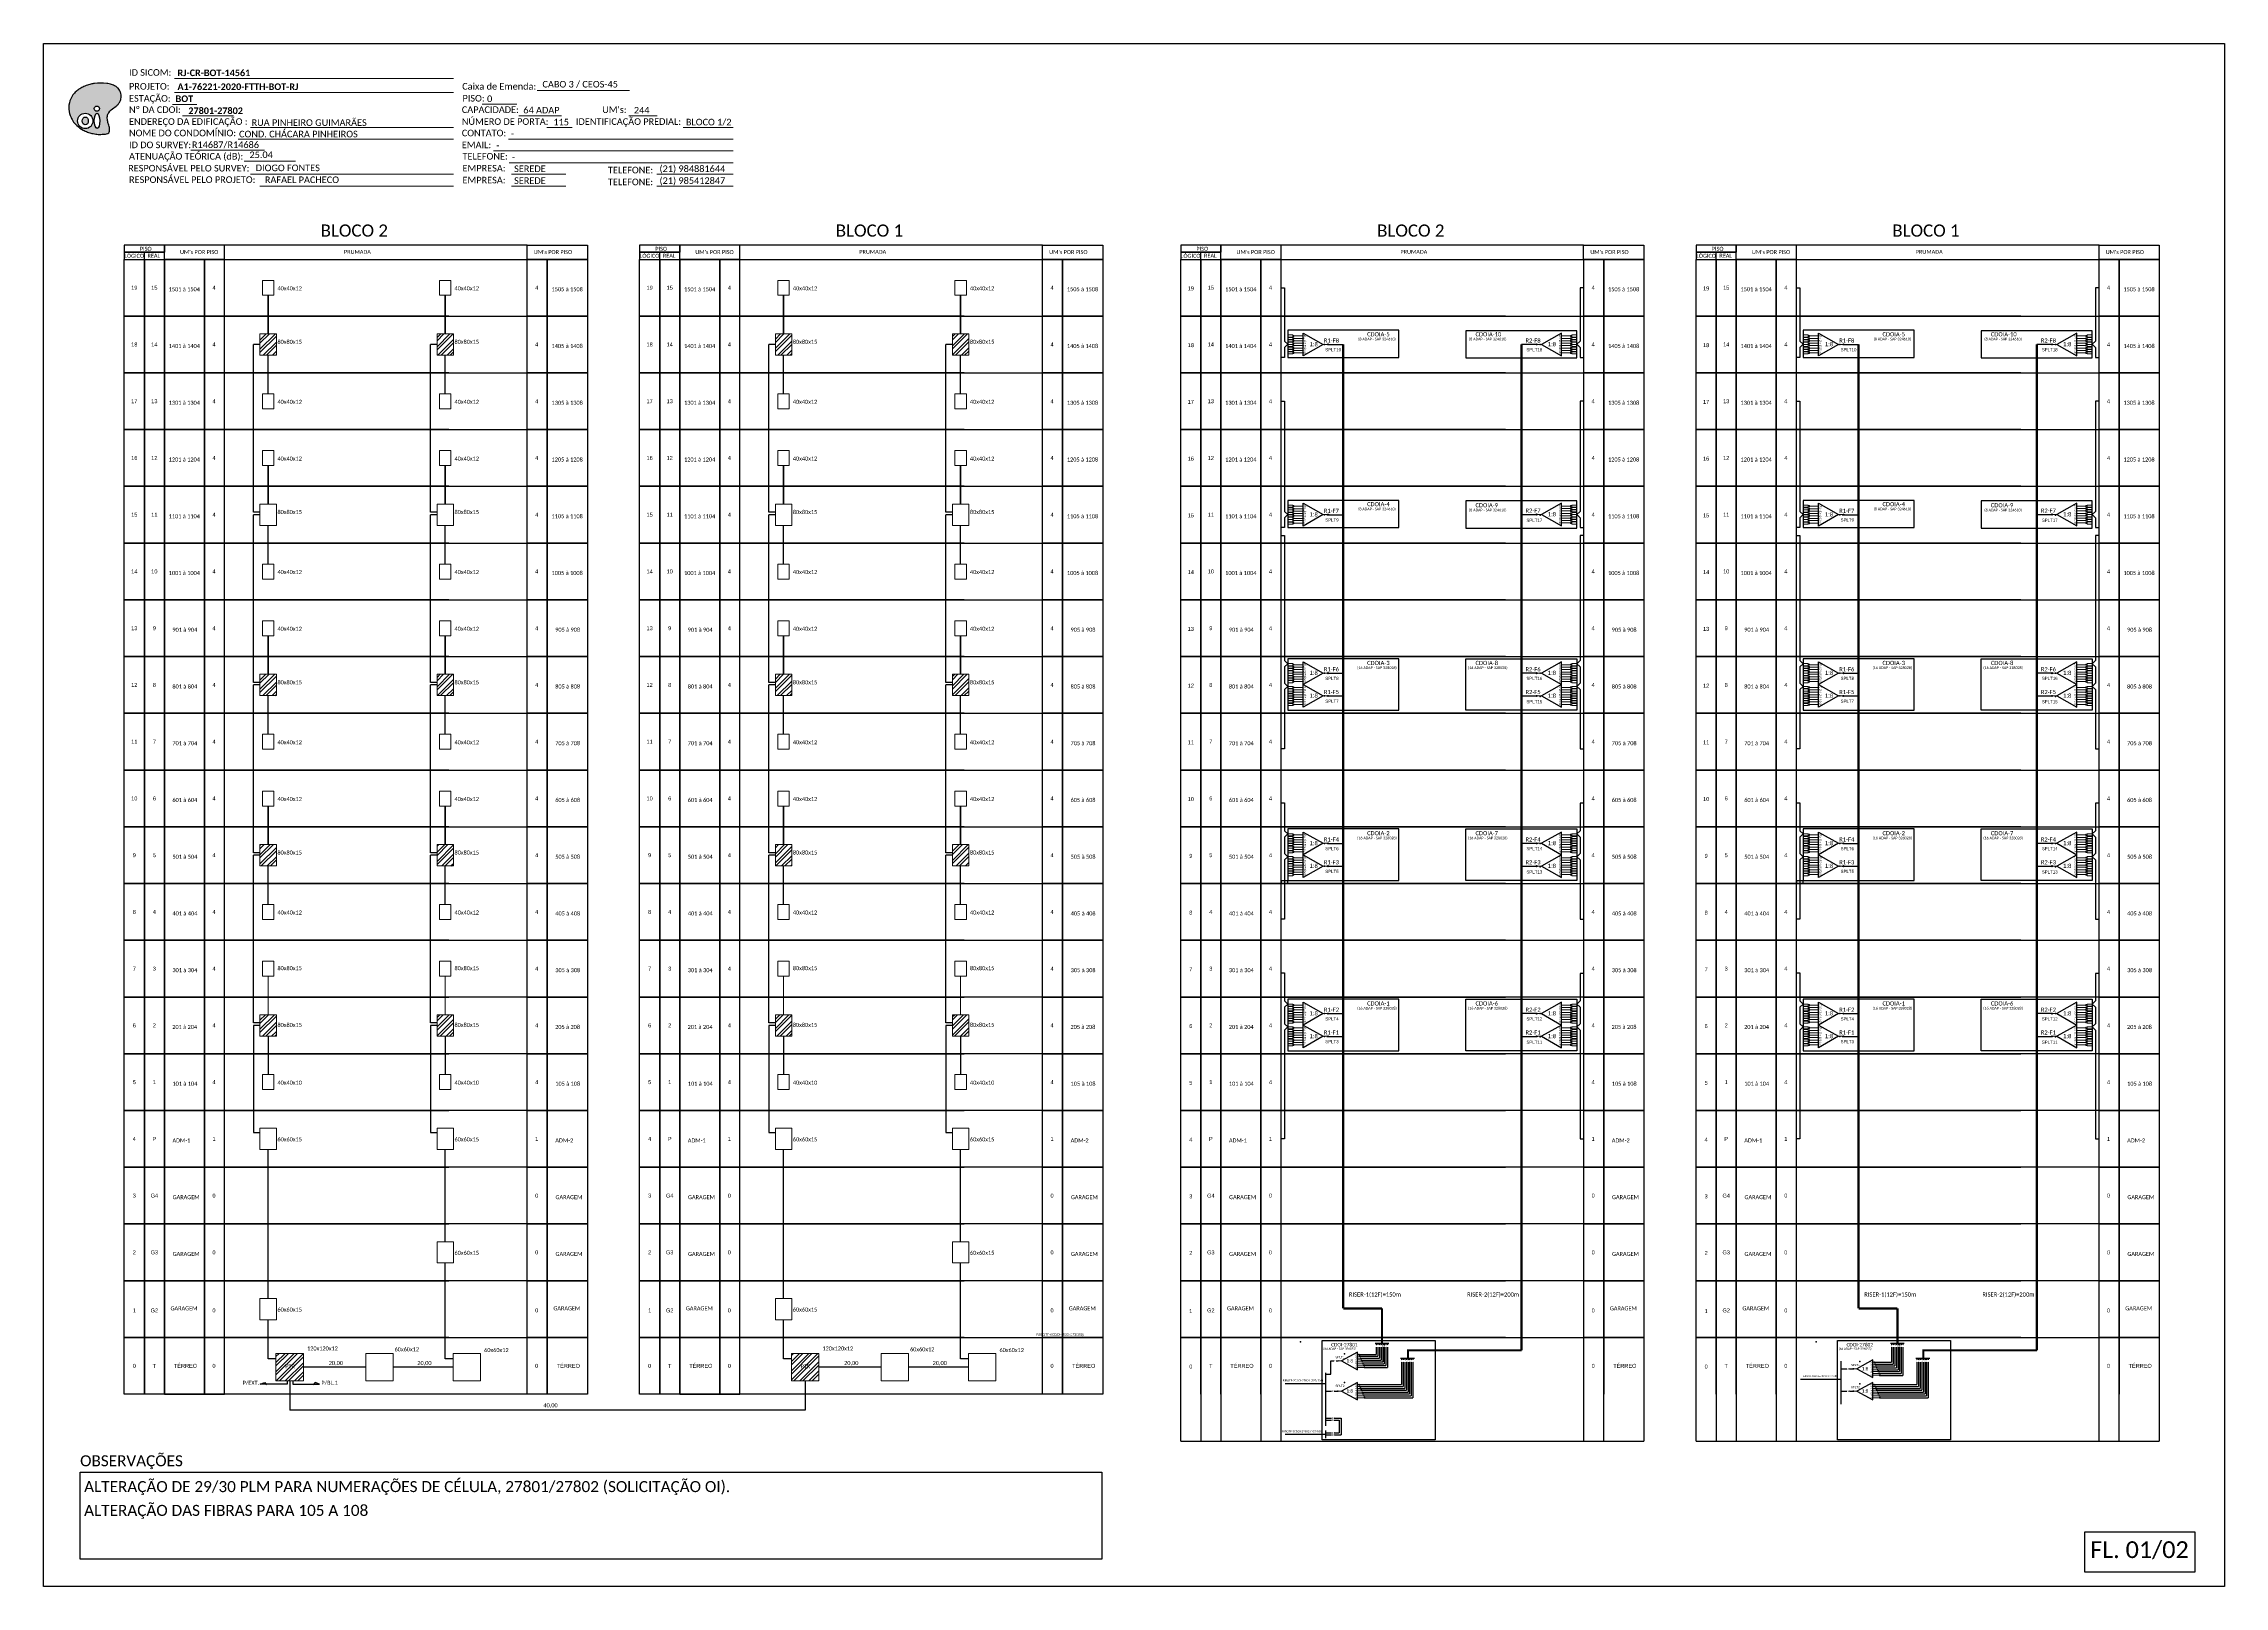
# Model space of a CAD drawing. Header units: millimetres. Extents: x 688550 to 690417, y 7458888 to 7459543.
# Drawn here: x 688550 to 689476, y 7458888 to 7459543 of the extents above; entities that cross this region are included whole.
import ezdxf
from ezdxf.enums import TextEntityAlignment as Align

# ---------------------------------------------------------------- set-up
doc = ezdxf.new("R2010")
doc.units = ezdxf.units.MM
doc.header["$LTSCALE"] = 3
doc.header["$MEASUREMENT"] = 0
doc.layers.add('label_cabos', color=7, linetype='Continuous')
doc.styles.add('ARIAL', font='arial.ttf')
doc.styles.get("Standard").update_dxf_attribs({"font": 'arial.ttf'})
doc.styles.add('WMF-Calibri0', font='calibri.ttf')
doc.styles.add('WMF-Calibri1', font='calibrib.ttf')

# ---------------------------------------------------------------- blocks, each defined once
blk = doc.blocks.new('SPLITTER_')
blk.add_point((0, 0))
at = {"style": 'ARIAL', "flags": 4}
blk.add_attdef('SPLT', (0, -3.3), '', height=1.5, dxfattribs=at)
blk = doc.blocks.new('A$C415C251F')
at = {"color": 3}
blk.add_point((0, 0), dxfattribs=at)
blk = doc.blocks.new('LEG_CDOIA8_C-SPLT_ESQ')
at = {"color": 3, "extrusion": (0, 0, -1), "xscale": -1, "zscale": -1}
blk.add_blockref('A$C415C251F', (0, 0), dxfattribs=at)
at = {"style": 'ARIAL', "flags": 4}
blk.add_attdef('SPLITAGEM', text='', height=1.5, dxfattribs=at).set_placement((18.6, -12.6), align=Align.CENTER)
at = {"color": 1, "style": 'WMF-Calibri0', "flags": 4}
blk.add_attdef('MODELO', text='', height=1.5, dxfattribs=at).set_placement((22.5, -4.5), align=Align.CENTER)
blk.add_attdef('CDO', (21.4, -2.6), '', height=2, dxfattribs=at)
blk = doc.blocks.new('SPLT_1-8_SC-APC')
at = {"color": 1, "lineweight": 0}
blk.add_lwpolyline([(-17, -7.5), (-19.3, -7.5)], dxfattribs=at)
at = {"color": 1}
blk.add_lwpolyline([(-7.4, -2.1), (-17, -7.5), (-7.4, -13), (-7.4, -2.1)], dxfattribs=at)
at = {"color": 3, "lineweight": 0}
for points in [[(-3, -3.5), (-7.4, -3.5)], [(-7.4, -4.7), (-3, -4.7)], [(-7.4, -5.8), (-3, -5.8)], [(-7.4, -7), (-3, -7)], [(-7.4, -8.1), (-3, -8.1)], [(-7.4, -9.3), (-3, -9.3)], [(-7.4, -10.4), (-3, -10.4)], [(-2.4, -3), (-2.4, -4)], [(-2.4, -3), (0, -3)], [(-2.4, -4), (0, -4)], [(-2.4, -4.2), (-2.4, -5.2)], [(-2.4, -4.2), (0, -4.2)], [(-2.4, -5.2), (0, -5.2)], [(-2.4, -5.3), (-2.4, -6.3)], [(-2.4, -5.3), (0, -5.3)], [(-2.4, -6.3), (0, -6.3)], [(-2.4, -6.5), (-2.4, -7.5)], [(-2.4, -6.5), (0, -6.5)], [(-2.4, -7.5), (0, -7.5)], [(-2.4, -7.6), (-2.4, -8.6)], [(-2.4, -7.6), (0, -7.6)], [(-2.4, -8.6), (0, -8.6)], [(-2.4, -8.8), (-2.4, -9.8)], [(-2.4, -8.8), (0, -8.8)], [(-2.4, -9.8), (0, -9.8)], [(-2.4, -9.9), (-2.4, -10.9)], [(-2.4, -9.9), (0, -9.9)], [(-7.4, -11.6), (-3, -11.6)], [(-2.4, -10.9), (0, -10.9)], [(-2.4, -11.1), (-2.4, -12.1)], [(-2.4, -11.1), (0, -11.1)], [(-2.4, -12.1), (0, -12.1)]]:
    blk.add_lwpolyline(points, dxfattribs=at)
for points in [[(-3, -3.2), (-2.4, -3.2), (-2.4, -3.8), (-3, -3.8)], [(-3, -4.4), (-2.4, -4.4), (-2.4, -5), (-3, -5)], [(-3, -5.5), (-2.4, -5.5), (-2.4, -6.1), (-3, -6.1)], [(-3, -6.7), (-2.4, -6.7), (-2.4, -7.3), (-3, -7.3)], [(-3, -7.8), (-2.4, -7.8), (-2.4, -8.4), (-3, -8.4)], [(-3, -9), (-2.4, -9), (-2.4, -9.6), (-3, -9.6)], [(-3, -10.1), (-2.4, -10.1), (-2.4, -10.7), (-3, -10.7)], [(-3, -11.3), (-2.4, -11.3), (-2.4, -11.9), (-3, -11.9)]]:
    blk.add_lwpolyline(points, close=True, dxfattribs=at)
at = {"color": 1, "style": 'ARIAL'}
for s, height, p in [('1:8', 2, (-13.9, -8.4)), ('S1', 0.75, (-8.7, -3.8)), ('S2', 0.75, (-8.7, -5)), ('S3', 0.75, (-8.7, -6.2)), ('S4', 0.75, (-8.7, -7.4)), ('S5', 0.75, (-8.7, -8.6)), ('S6', 0.75, (-8.7, -9.7)), ('S7', 0.75, (-8.7, -10.8)), ('S8', 0.75, (-8.7, -11.9))]:
    blk.add_text(s, height=height, dxfattribs=at).set_placement(p)
blk = doc.blocks.new('SPLT_1-8_SC-APC_ESQ')
at = {"color": 3, "lineweight": 0}
for points in [[(2.4, -3), (0, -3)], [(2.4, -4), (0, -4)], [(2.4, -4.2), (0, -4.2)], [(2.4, -5.2), (0, -5.2)], [(2.4, -5.3), (0, -5.3)], [(2.4, -6.3), (0, -6.3)], [(2.4, -6.5), (0, -6.5)], [(2.4, -7.5), (0, -7.5)], [(2.4, -7.6), (0, -7.6)], [(2.4, -8.6), (0, -8.6)], [(2.4, -8.8), (0, -8.8)], [(2.4, -9.8), (0, -9.8)], [(2.4, -9.9), (0, -9.9)], [(2.4, -3), (2.4, -4)], [(2.4, -4.2), (2.4, -5.2)], [(2.4, -5.3), (2.4, -6.3)], [(2.4, -6.5), (2.4, -7.5)], [(2.4, -7.6), (2.4, -8.6)], [(2.4, -8.8), (2.4, -9.8)], [(2.4, -9.9), (2.4, -10.9)], [(3, -3.5), (7.4, -3.5)], [(7.4, -4.7), (3, -4.7)], [(7.4, -5.8), (3, -5.8)], [(7.4, -7), (3, -7)], [(7.4, -8.1), (3, -8.1)], [(7.4, -9.3), (3, -9.3)], [(7.4, -10.4), (3, -10.4)], [(2.4, -10.9), (0, -10.9)], [(2.4, -11.1), (0, -11.1)], [(2.4, -12.1), (0, -12.1)], [(2.4, -11.1), (2.4, -12.1)], [(7.4, -11.6), (3, -11.6)]]:
    blk.add_lwpolyline(points, dxfattribs=at)
for points in [[(3, -3.2), (2.4, -3.2), (2.4, -3.8), (3, -3.8)], [(3, -4.4), (2.4, -4.4), (2.4, -5), (3, -5)], [(3, -5.5), (2.4, -5.5), (2.4, -6.1), (3, -6.1)], [(3, -6.7), (2.4, -6.7), (2.4, -7.3), (3, -7.3)], [(3, -7.8), (2.4, -7.8), (2.4, -8.4), (3, -8.4)], [(3, -9), (2.4, -9), (2.4, -9.6), (3, -9.6)], [(3, -10.1), (2.4, -10.1), (2.4, -10.7), (3, -10.7)], [(3, -11.3), (2.4, -11.3), (2.4, -11.9), (3, -11.9)]]:
    blk.add_lwpolyline(points, close=True, dxfattribs=at)
at = {"color": 1}
blk.add_lwpolyline([(7.4, -2.1), (17, -7.5), (7.4, -13), (7.4, -2.1)], dxfattribs=at)
at = {"color": 1, "lineweight": 0}
blk.add_lwpolyline([(17, -7.5), (19.3, -7.5)], dxfattribs=at)
at = {"color": 1, "style": 'ARIAL'}
for s, height, p in [('S2', 0.75, (7.6, -5)), ('S3', 0.75, (7.6, -6.2)), ('S4', 0.75, (7.6, -7.4)), ('S5', 0.75, (7.5, -8.6)), ('S6', 0.75, (7.6, -9.7)), ('S7', 0.75, (7.6, -10.8)), ('S1', 0.75, (7.7, -3.8)), ('1:8', 2, (10.5, -8.4)), ('S8', 0.75, (7.6, -11.9))]:
    blk.add_text(s, height=height, dxfattribs=at).set_placement(p)
blk = doc.blocks.new('SPLT_1-8_DIV_DIR')
h = blk.add_hatch(color=3)
h.dxf.hatch_style = 1
edge = h.paths.add_edge_path()
edge.add_arc((12.8, 4), 0.242, 0, 360)
h = blk.add_hatch(color=3)
h.dxf.hatch_style = 1
edge = h.paths.add_edge_path()
edge.add_arc((13.3, 2.9), 0.242, 0, 360)
h = blk.add_hatch(color=3)
h.dxf.hatch_style = 1
edge = h.paths.add_edge_path()
edge.add_arc((13.8, 1.7), 0.242, 0, 360)
h = blk.add_hatch(color=3)
h.dxf.hatch_style = 1
edge = h.paths.add_edge_path()
edge.add_arc((14.3, 0.6), 0.242, 0, 360)
h = blk.add_hatch(color=3)
h.dxf.hatch_style = 1
edge = h.paths.add_edge_path()
edge.add_arc((14.8, -0.6), 0.242, 0, 360)
h = blk.add_hatch(color=3)
h.dxf.hatch_style = 1
edge = h.paths.add_edge_path()
edge.add_arc((15.3, -1.7), 0.242, 0, 360)
h = blk.add_hatch(color=3)
h.dxf.hatch_style = 1
edge = h.paths.add_edge_path()
edge.add_arc((15.8, -2.9), 0.242, 0, 360)
h = blk.add_hatch(color=3)
h.dxf.hatch_style = 1
edge = h.paths.add_edge_path()
edge.add_arc((16.3, -4), 0.242, 0, 360)
at = {"color": 1, "lineweight": 0}
blk.add_lwpolyline([(2.2, 0), (0, 0)], dxfattribs=at)
at = {"color": 1}
blk.add_lwpolyline([(11.9, 5.4), (2.2, 0), (11.9, -5.4), (11.9, 5.4)], dxfattribs=at)
at = {"color": 7, "lineweight": 0}
for points in [[(12.8, 4), (11.9, 4)], [(11.9, 2.9), (13.3, 2.9)], [(11.9, 1.7), (13.8, 1.7)], [(11.9, 0.6), (14.3, 0.6)], [(11.9, -0.6), (14.8, -0.6)], [(11.9, -1.7), (15.3, -1.7)], [(11.9, -2.9), (15.8, -2.9)], [(11.9, -4), (16.3, -4)]]:
    blk.add_lwpolyline(points, dxfattribs=at)
at = {"color": 3}
for centre in [(12.8, 4), (13.3, 2.9), (13.8, 1.7), (14.3, 0.6), (14.8, -0.6), (15.3, -1.7), (15.8, -2.9), (16.3, -4)]:
    blk.add_circle(centre, 0.242, dxfattribs=at)
at = {"color": 1, "style": 'ARIAL'}
for s, height, p in [('1:8', 2, (5.3, -0.9)), ('S1', 0.75, (10.5, 3.8)), ('S2', 0.75, (10.5, 2.6)), ('S3', 0.75, (10.5, 1.4)), ('S4', 0.75, (10.5, 0.2)), ('S5', 0.75, (10.5, -1)), ('S6', 0.75, (10.5, -2.1)), ('S7', 0.75, (10.5, -3.2)), ('S8', 0.75, (10.5, -4.4))]:
    blk.add_text(s, height=height, dxfattribs=at).set_placement(p)
blk = doc.blocks.new('OI')
h = blk.add_hatch(color=40)
edge = h.paths.add_edge_path()
edge.add_spline(control_points=[(4.35, -0.67), (3.92, -0.99), (3.26, -1.5), (2.81, -2.59), (2.9, -3.5), (3.06, -4.27), (3.31, -4.85), (3.37, -5.39), (3.4, -5.88), (3.2, -6.4), (2.54, -6.61), (1.65, -6.63), (0.55, -6.67), (-0.56, -6.42), (-1.61, -6.14), (-2.77, -5.61), (-3.92, -4.77), (-4.89, -3.7), (-5.34, -2.65), (-5.6, -1.94), (-5.85, -0.96), (-5.71, 0.47), (-5.1, 2.02), (-4.14, 3.02), (-3.3, 3.61), (-2.37, 4.16), (-1.36, 4.44), (-0.56, 4.7), (0.79, 4.85), (2.24, 4.97), (3.79, 4.57), (4.67, 4.21), (5.44, 3.65), (5.76, 2.99), (6.03, 2.21), (6.01, 1.46), (5.72, 0.64), (5.31, 0.08), (4.88, -0.38), (4.51, -0.55), (4.35, -0.67)], knot_values=[0, 0, 0, 0, 1.60434, 2.417191, 3.427595, 4.282808, 4.776746, 5.304182, 5.888771, 6.258406, 6.858137, 7.79129, 8.986195, 10.124242, 11.187857, 12.242908, 13.953784, 15.414161, 16.515391, 17.349188, 17.675853, 19.552021, 21.515531, 22.568638, 23.63245, 24.621084, 25.782718, 26.745347, 27.142653, 29.870543, 31.004649, 31.921532, 32.709589, 33.801391, 34.042471, 35.192333, 35.971461, 36.628871, 37.254359, 37.836911, 37.836911, 37.836911, 37.836911], degree=3, periodic=0)
h.paths.add_polyline_path([(1.13, -0.87, -1), (-0.04, -0.87, -1)], flags=16)
edge = h.paths.add_edge_path(flags=16)
edge.add_ellipse((0.56, -3.59), major_axis=(-0.02, 1.71), ratio=0.361305, start_angle=0, end_angle=360)
h.paths.add_polyline_path([(-0.36, -3.62, -1), (-3.8, -3.62, -1)], flags=16)
edge = h.paths.add_edge_path(flags=0)
edge.add_ellipse((-2.08, -3.62), major_axis=(0, 0.885), ratio=0.758294, start_angle=0, end_angle=360)
at = {"color": 40}
for centre, radius in [((-2.08, -3.62), 1.72), ((0.54, -0.87), 0.587)]:
    blk.add_circle(centre, radius, dxfattribs=at)
blk.add_ellipse((-2.08, -3.62), major_axis=(0, 0.885), ratio=0.758294, start_param=-3.141592653589792, end_param=3.141592653589792, dxfattribs=at)
blk.add_ellipse((0.56, -3.59), major_axis=(-0.02, 1.71), ratio=0.361305, dxfattribs=at)
at = {"color": 40, "start_tangent": (-0.800898, -0.598801), "end_tangent": (-0.800898, -0.598801)}
blk.add_spline([(4.35, -0.67), (3.2, -1.78), (2.9, -2.54), (2.92, -3.55), (3.12, -4.38), (3.28, -4.85), (3.37, -5.37), (3.35, -5.95), (3.2, -6.29), (2.66, -6.55), (1.73, -6.63), (0.54, -6.62), (-0.58, -6.41), (-1.6, -6.11), (-2.56, -5.67), (-3.95, -4.67), (-4.89, -3.56), (-5.37, -2.56), (-5.64, -1.78), (-5.72, -1.46), (-5.63, 0.42), (-4.84, 2.22), (-4.13, 2.99), (-3.27, 3.62), (-2.4, 4.09), (-1.3, 4.47), (-0.37, 4.72), (0.02, 4.77), (2.75, 4.8), (3.85, 4.53), (4.69, 4.16), (5.31, 3.68), (5.85, 2.73), (5.93, 2.5), (5.94, 1.35), (5.67, 0.62), (5.29, 0.08), (4.84, -0.36), (4.35, -0.67)], degree=3, dxfattribs=at)

msp = doc.modelspace()

# ---------------------------------------------------------------- hatches: boundary and pattern name
h = msp.add_hatch(color=3)
h.dxf.hatch_style = 1
edge = h.paths.add_edge_path()
edge.add_arc((689095.58, 7459415.49), 0.228, 0, 360)
h = msp.add_hatch(color=3)
h.dxf.hatch_style = 1
edge = h.paths.add_edge_path()
edge.add_arc((689184.23, 7459415.49), 0.228, 0, 360)
h = msp.add_hatch(color=3)
h.dxf.hatch_style = 1
edge = h.paths.add_edge_path()
edge.add_arc((689314.56, 7459415.49), 0.228, 0, 360)
h = msp.add_hatch(color=3)
h.dxf.hatch_style = 1
edge = h.paths.add_edge_path()
edge.add_arc((689403.21, 7459415.49), 0.228, 0, 360)
h = msp.add_hatch(color=3)
h.dxf.hatch_style = 1
edge = h.paths.add_edge_path()
edge.add_arc((689095.58, 7459343.19), 0.228, 0, 360)
h = msp.add_hatch(color=3)
h.dxf.hatch_style = 1
edge = h.paths.add_edge_path()
edge.add_arc((689184.23, 7459343.26), 0.228, 0, 360)
h = msp.add_hatch(color=3)
h.dxf.hatch_style = 1
edge = h.paths.add_edge_path()
edge.add_arc((689314.56, 7459343.19), 0.228, 0, 360)
h = msp.add_hatch(color=3)
h.dxf.hatch_style = 1
edge = h.paths.add_edge_path()
edge.add_arc((689403.21, 7459343.26), 0.228, 0, 360)
h = msp.add_hatch(color=3)
h.dxf.hatch_style = 1
edge = h.paths.add_edge_path()
edge.add_arc((689095.58, 7459275.89), 0.228, 0, 360)
h = msp.add_hatch(color=3)
h.dxf.hatch_style = 1
edge = h.paths.add_edge_path()
edge.add_arc((689184.23, 7459275.89), 0.228, 0, 360)
h = msp.add_hatch(color=3)
h.dxf.hatch_style = 1
edge = h.paths.add_edge_path()
edge.add_arc((689314.56, 7459275.89), 0.228, 0, 360)
h = msp.add_hatch(color=3)
h.dxf.hatch_style = 1
edge = h.paths.add_edge_path()
edge.add_arc((689403.21, 7459275.89), 0.228, 0, 360)
h = msp.add_hatch(color=3)
h.dxf.hatch_style = 1
edge = h.paths.add_edge_path()
edge.add_arc((689095.58, 7459266.22), 0.228, 0, 360)
h = msp.add_hatch(color=3)
h.dxf.hatch_style = 1
edge = h.paths.add_edge_path()
edge.add_arc((689184.23, 7459266.22), 0.228, 0, 360)
h = msp.add_hatch(color=3)
h.dxf.hatch_style = 1
edge = h.paths.add_edge_path()
edge.add_arc((689314.56, 7459266.22), 0.228, 0, 360)
h = msp.add_hatch(color=3)
h.dxf.hatch_style = 1
edge = h.paths.add_edge_path()
edge.add_arc((689403.21, 7459266.22), 0.228, 0, 360)
h = msp.add_hatch(color=3)
h.dxf.hatch_style = 1
edge = h.paths.add_edge_path()
edge.add_arc((689095.58, 7459203.59), 0.228, 0, 360)
h = msp.add_hatch(color=3)
h.dxf.hatch_style = 1
edge = h.paths.add_edge_path()
edge.add_arc((689184.23, 7459203.59), 0.228, 0, 360)
h = msp.add_hatch(color=3)
h.dxf.hatch_style = 1
edge = h.paths.add_edge_path()
edge.add_arc((689314.56, 7459203.59), 0.228, 0, 360)
h = msp.add_hatch(color=3)
h.dxf.hatch_style = 1
edge = h.paths.add_edge_path()
edge.add_arc((689403.21, 7459203.59), 0.228, 0, 360)
h = msp.add_hatch(color=3)
h.dxf.hatch_style = 1
edge = h.paths.add_edge_path()
edge.add_arc((689095.58, 7459193.92), 0.228, 0, 360)
h = msp.add_hatch(color=3)
h.dxf.hatch_style = 1
edge = h.paths.add_edge_path()
edge.add_arc((689184.23, 7459193.92), 0.228, 0, 360)
h = msp.add_hatch(color=3)
h.dxf.hatch_style = 1
edge = h.paths.add_edge_path()
edge.add_arc((689314.56, 7459193.92), 0.228, 0, 360)
h = msp.add_hatch(color=3)
h.dxf.hatch_style = 1
edge = h.paths.add_edge_path()
edge.add_arc((689403.21, 7459193.92), 0.228, 0, 360)
h = msp.add_hatch(color=3)
h.dxf.hatch_style = 1
edge = h.paths.add_edge_path()
edge.add_arc((689095.58, 7459131.3), 0.228, 0, 360)
h = msp.add_hatch(color=3)
h.dxf.hatch_style = 1
edge = h.paths.add_edge_path()
edge.add_arc((689184.23, 7459131.3), 0.228, 0, 360)
h = msp.add_hatch(color=3)
h.dxf.hatch_style = 1
edge = h.paths.add_edge_path()
edge.add_arc((689314.56, 7459131.3), 0.228, 0, 360)
h = msp.add_hatch(color=3)
h.dxf.hatch_style = 1
edge = h.paths.add_edge_path()
edge.add_arc((689403.21, 7459131.3), 0.228, 0, 360)
h = msp.add_hatch(color=3)
h.dxf.hatch_style = 1
edge = h.paths.add_edge_path()
edge.add_arc((689095.58, 7459121.62), 0.228, 0, 360)
h = msp.add_hatch(color=3)
h.dxf.hatch_style = 1
edge = h.paths.add_edge_path()
edge.add_arc((689184.23, 7459121.62), 0.228, 0, 360)
h = msp.add_hatch(color=3)
h.dxf.hatch_style = 1
edge = h.paths.add_edge_path()
edge.add_arc((689314.56, 7459121.62), 0.228, 0, 360)
h = msp.add_hatch(color=3)
h.dxf.hatch_style = 1
edge = h.paths.add_edge_path()
edge.add_arc((689403.21, 7459121.62), 0.228, 0, 360)
h = msp.add_hatch(color=3)
h.dxf.hatch_style = 1
edge = h.paths.add_edge_path()
edge.add_arc((689099.8, 7458983.78), 0.151, 0, 360)
h = msp.add_hatch(color=3)
h.dxf.hatch_style = 1
edge = h.paths.add_edge_path()
edge.add_arc((689318.78, 7458980.45), 0.151, 0, 360)
h = msp.add_hatch(color=3)
h.dxf.hatch_style = 1
edge = h.paths.add_edge_path()
edge.add_arc((689099.8, 7458970.95), 0.151, 0, 360)
h = msp.add_hatch(color=3)
h.dxf.hatch_style = 1
edge = h.paths.add_edge_path()
edge.add_arc((689318.78, 7458970.95), 0.151, 0, 360)

# ---------------------------------------------------------------- linework, layer by layer
for p, q in [((688755.28, 7459457.69), (688601.13, 7459457.69)), ((688601.13, 7459457.69), (688601.13, 7459457.69)), ((688601.13, 7459457.69), (688601.13, 7459454.66)), ((688974.26, 7459457.69), (688820.11, 7459457.69)), ((688820.11, 7459457.69), (688820.11, 7459457.69)), ((688820.11, 7459457.69), (688820.11, 7459454.66)), ((689204.2, 7459457.69), (689050.04, 7459457.69)), ((689050.04, 7459457.69), (689050.04, 7459457.69)), ((689050.04, 7459457.69), (689050.04, 7459454.66)), ((689423.18, 7459457.69), (689269.03, 7459457.69)), ((689269.03, 7459457.69), (689269.03, 7459457.69)), ((689269.03, 7459457.69), (689269.03, 7459454.66)), ((688601.13, 7459451.64), (688722.05, 7459451.64)), ((688601.13, 7459427.54), (688601.13, 7459451.64)), ((688601.13, 7459451.64), (688755.28, 7459451.64)), ((688820.11, 7459451.64), (688941.03, 7459451.64)), ((688820.11, 7459427.54), (688820.11, 7459451.64)), ((688820.11, 7459451.64), (688974.26, 7459451.64)), ((689050.04, 7459451.64), (689170.96, 7459451.64)), ((689050.04, 7459427.54), (689050.04, 7459451.64)), ((689050.04, 7459451.64), (689204.2, 7459451.64)), ((689269.03, 7459451.64), (689389.95, 7459451.64)), ((689269.03, 7459427.54), (689269.03, 7459451.64)), ((689269.03, 7459451.64), (689423.18, 7459451.64)), ((688645.23, 7459436.37), (688645.23, 7459419.99)), ((688720.47, 7459436.37), (688720.47, 7459419.99)), ((688864.21, 7459436.37), (688864.21, 7459419.99)), ((688939.45, 7459436.37), (688939.45, 7459419.99)), ((688722.05, 7459427.54), (688601.13, 7459427.54)), ((688601.13, 7459427.54), (688755.29, 7459427.54)), ((688601.13, 7459403.44), (688601.13, 7459427.54)), ((688941.03, 7459427.54), (688820.11, 7459427.54)), ((688820.11, 7459427.54), (688974.28, 7459427.54)), ((688820.11, 7459403.44), (688820.11, 7459427.54)), ((689170.96, 7459427.54), (689050.04, 7459427.54)), ((689050.04, 7459427.54), (689204.21, 7459427.54)), ((689050.04, 7459403.44), (689050.04, 7459427.54)), ((689389.95, 7459427.54), (689269.03, 7459427.54)), ((689269.03, 7459427.54), (689423.19, 7459427.54)), ((689269.03, 7459403.44), (689269.03, 7459427.54)), ((688722.05, 7459403.44), (688601.13, 7459403.44)), ((688601.13, 7459403.44), (688755.29, 7459403.44)), ((688601.13, 7459379.34), (688601.13, 7459403.44)), ((688941.03, 7459403.44), (688820.11, 7459403.44)), ((688820.11, 7459403.44), (688974.28, 7459403.44)), ((688820.11, 7459379.34), (688820.11, 7459403.44)), ((689170.96, 7459403.44), (689050.04, 7459403.44)), ((689050.04, 7459403.44), (689204.21, 7459403.44)), ((689050.04, 7459379.34), (689050.04, 7459403.44)), ((689389.95, 7459403.44), (689269.03, 7459403.44)), ((689269.03, 7459403.44), (689423.19, 7459403.44)), ((689269.03, 7459379.34), (689269.03, 7459403.44)), ((688722.05, 7459379.34), (688601.13, 7459379.34)), ((688601.13, 7459379.34), (688755.29, 7459379.34)), ((688601.13, 7459355.24), (688601.13, 7459379.34)), ((688941.03, 7459379.34), (688820.11, 7459379.34)), ((688820.11, 7459379.34), (688974.28, 7459379.34)), ((688820.11, 7459355.24), (688820.11, 7459379.34)), ((689170.96, 7459379.34), (689050.04, 7459379.34)), ((689050.04, 7459379.34), (689204.21, 7459379.34)), ((689050.04, 7459355.24), (689050.04, 7459379.34)), ((689389.95, 7459379.34), (689269.03, 7459379.34)), ((689269.03, 7459379.34), (689423.19, 7459379.34)), ((689269.03, 7459355.24), (689269.03, 7459379.34)), ((688645.23, 7459364.07), (688645.23, 7459347.69)), ((688720.47, 7459364.07), (688720.47, 7459347.69)), ((688864.21, 7459364.07), (688864.21, 7459347.69)), ((688939.45, 7459364.07), (688939.45, 7459347.69)), ((688722.05, 7459355.24), (688601.13, 7459355.24)), ((688601.13, 7459355.24), (688755.29, 7459355.24)), ((688601.13, 7459331.14), (688601.13, 7459355.24)), ((688941.03, 7459355.24), (688820.11, 7459355.24)), ((688820.11, 7459355.24), (688974.28, 7459355.24)), ((688820.11, 7459331.14), (688820.11, 7459355.24)), ((689170.96, 7459355.24), (689050.04, 7459355.24)), ((689050.04, 7459355.24), (689204.21, 7459355.24)), ((689050.04, 7459331.14), (689050.04, 7459355.24)), ((689389.95, 7459355.24), (689269.03, 7459355.24)), ((689269.03, 7459355.24), (689423.19, 7459355.24)), ((689269.03, 7459331.14), (689269.03, 7459355.24)), ((688722.05, 7459331.14), (688601.13, 7459331.14)), ((688601.13, 7459331.14), (688755.29, 7459331.14)), ((688601.13, 7459307.04), (688601.13, 7459331.14)), ((688941.03, 7459331.14), (688820.11, 7459331.14)), ((688820.11, 7459331.14), (688974.28, 7459331.14)), ((688820.11, 7459307.04), (688820.11, 7459331.14)), ((689170.96, 7459331.14), (689050.04, 7459331.14)), ((689050.04, 7459331.14), (689204.21, 7459331.14)), ((689050.04, 7459307.04), (689050.04, 7459331.14)), ((689389.95, 7459331.14), (689269.03, 7459331.14)), ((689269.03, 7459331.14), (689423.19, 7459331.14)), ((689269.03, 7459307.04), (689269.03, 7459331.14)), ((688722.05, 7459307.04), (688601.13, 7459307.04)), ((688601.13, 7459307.04), (688755.29, 7459307.04)), ((688601.13, 7459282.94), (688601.13, 7459307.04)), ((688941.03, 7459307.04), (688820.11, 7459307.04)), ((688820.11, 7459307.04), (688974.28, 7459307.04)), ((688820.11, 7459282.94), (688820.11, 7459307.04)), ((689170.96, 7459307.04), (689050.04, 7459307.04)), ((689050.04, 7459307.04), (689204.21, 7459307.04)), ((689050.04, 7459282.94), (689050.04, 7459307.04)), ((689389.95, 7459307.04), (689269.03, 7459307.04)), ((689269.03, 7459307.04), (689423.19, 7459307.04)), ((689269.03, 7459282.94), (689269.03, 7459307.04)), ((688645.23, 7459291.77), (688645.23, 7459275.39)), ((688720.47, 7459291.77), (688720.47, 7459275.39)), ((688864.21, 7459291.77), (688864.21, 7459275.39)), ((688939.45, 7459291.77), (688939.45, 7459275.39)), ((688722.05, 7459282.94), (688601.13, 7459282.94)), ((688601.13, 7459282.94), (688755.29, 7459282.94)), ((688601.13, 7459258.84), (688601.13, 7459282.94)), ((688941.03, 7459282.94), (688820.11, 7459282.94)), ((688820.11, 7459282.94), (688974.28, 7459282.94)), ((688820.11, 7459258.84), (688820.11, 7459282.94)), ((689170.96, 7459282.94), (689050.04, 7459282.94)), ((689050.04, 7459282.94), (689204.21, 7459282.94)), ((689050.04, 7459258.84), (689050.04, 7459282.94)), ((689389.95, 7459282.94), (689269.03, 7459282.94)), ((689269.03, 7459282.94), (689423.19, 7459282.94)), ((689269.03, 7459258.84), (689269.03, 7459282.94)), ((688722.05, 7459258.84), (688601.13, 7459258.84)), ((688601.13, 7459258.84), (688755.29, 7459258.84)), ((688601.13, 7459234.74), (688601.13, 7459258.84)), ((688941.03, 7459258.84), (688820.11, 7459258.84)), ((688820.11, 7459258.84), (688974.28, 7459258.84)), ((688820.11, 7459234.74), (688820.11, 7459258.84)), ((689170.96, 7459258.84), (689050.04, 7459258.84)), ((689050.04, 7459258.84), (689204.21, 7459258.84)), ((689050.04, 7459234.74), (689050.04, 7459258.84)), ((689389.95, 7459258.84), (689269.03, 7459258.84)), ((689269.03, 7459258.84), (689423.19, 7459258.84)), ((689269.03, 7459234.74), (689269.03, 7459258.84)), ((688722.05, 7459234.74), (688601.13, 7459234.74)), ((688601.13, 7459234.74), (688755.29, 7459234.74)), ((688601.13, 7459210.64), (688601.13, 7459234.74)), ((688941.03, 7459234.74), (688820.11, 7459234.74)), ((688820.11, 7459234.74), (688974.28, 7459234.74)), ((688820.11, 7459210.64), (688820.11, 7459234.74)), ((689170.96, 7459234.74), (689050.04, 7459234.74)), ((689050.04, 7459234.74), (689204.21, 7459234.74)), ((689050.04, 7459210.64), (689050.04, 7459234.74)), ((689389.95, 7459234.74), (689269.03, 7459234.74)), ((689269.03, 7459234.74), (689423.19, 7459234.74)), ((689269.03, 7459210.64), (689269.03, 7459234.74)), ((688645.23, 7459219.47), (688645.23, 7459203.09)), ((688720.47, 7459219.47), (688720.47, 7459203.09)), ((688864.21, 7459219.47), (688864.21, 7459203.09)), ((688939.45, 7459219.47), (688939.45, 7459203.09)), ((688722.05, 7459210.64), (688601.13, 7459210.64)), ((688601.13, 7459210.64), (688755.29, 7459210.64)), ((688601.13, 7459186.54), (688601.13, 7459210.64)), ((688941.03, 7459210.64), (688820.11, 7459210.64)), ((688820.11, 7459210.64), (688974.28, 7459210.64)), ((688820.11, 7459186.54), (688820.11, 7459210.64)), ((689170.96, 7459210.64), (689050.04, 7459210.64)), ((689050.04, 7459210.64), (689204.21, 7459210.64)), ((689050.04, 7459186.54), (689050.04, 7459210.64)), ((689389.95, 7459210.64), (689269.03, 7459210.64)), ((689269.03, 7459210.64), (689423.19, 7459210.64)), ((689269.03, 7459186.54), (689269.03, 7459210.64)), ((688722.05, 7459186.54), (688601.13, 7459186.54)), ((688601.13, 7459186.54), (688755.29, 7459186.54)), ((688601.13, 7459162.44), (688601.13, 7459186.54)), ((688941.03, 7459186.54), (688820.11, 7459186.54)), ((688820.11, 7459186.54), (688974.28, 7459186.54)), ((688820.11, 7459162.44), (688820.11, 7459186.54)), ((689170.96, 7459186.54), (689050.04, 7459186.54)), ((689050.04, 7459186.54), (689204.21, 7459186.54)), ((689050.04, 7459162.44), (689050.04, 7459186.54)), ((689389.95, 7459186.54), (689269.03, 7459186.54)), ((689269.03, 7459186.54), (689423.19, 7459186.54)), ((689269.03, 7459162.44), (689269.03, 7459186.54)), ((688722.05, 7459162.44), (688601.13, 7459162.44)), ((688601.13, 7459162.44), (688755.29, 7459162.44)), ((688601.13, 7459138.34), (688601.13, 7459162.44)), ((688941.03, 7459162.44), (688820.11, 7459162.44)), ((688820.11, 7459162.44), (688974.28, 7459162.44)), ((688820.11, 7459138.34), (688820.11, 7459162.44)), ((689170.96, 7459162.44), (689050.04, 7459162.44)), ((689050.04, 7459162.44), (689204.21, 7459162.44)), ((689050.04, 7459138.34), (689050.04, 7459162.44)), ((689389.95, 7459162.44), (689269.03, 7459162.44)), ((689269.03, 7459162.44), (689423.19, 7459162.44)), ((689269.03, 7459138.34), (689269.03, 7459162.44)), ((688601.13, 7459138.34), (688722.05, 7459138.34)), ((688601.13, 7459114.24), (688601.13, 7459138.34)), ((688755.29, 7459138.34), (688601.13, 7459138.34)), ((688820.11, 7459138.34), (688941.03, 7459138.34)), ((688820.11, 7459114.24), (688820.11, 7459138.34)), ((688974.28, 7459138.34), (688820.11, 7459138.34)), ((689050.04, 7459138.34), (689170.96, 7459138.34)), ((689050.04, 7459114.24), (689050.04, 7459138.34)), ((689204.21, 7459138.34), (689050.04, 7459138.34)), ((689269.03, 7459138.34), (689389.95, 7459138.34)), ((689269.03, 7459114.24), (689269.03, 7459138.34)), ((689423.19, 7459138.34), (689269.03, 7459138.34)), ((688601.13, 7459114.24), (688722.05, 7459114.24)), ((688601.13, 7459090.14), (688601.13, 7459114.24)), ((688755.29, 7459114.24), (688601.13, 7459114.24)), ((688820.11, 7459114.24), (688941.03, 7459114.24)), ((688820.11, 7459090.14), (688820.11, 7459114.24)), ((688974.28, 7459114.24), (688820.11, 7459114.24)), ((689050.04, 7459114.24), (689170.96, 7459114.24)), ((689050.04, 7459090.14), (689050.04, 7459114.24)), ((689204.21, 7459114.24), (689050.04, 7459114.24)), ((689269.03, 7459114.24), (689389.95, 7459114.24)), ((689269.03, 7459090.14), (689269.03, 7459114.24)), ((689423.19, 7459114.24), (689269.03, 7459114.24)), ((688601.13, 7459090.14), (688722.05, 7459090.14)), ((688601.13, 7459066.05), (688601.13, 7459090.14)), ((688755.29, 7459090.14), (688601.13, 7459090.14)), ((688820.11, 7459090.14), (688941.03, 7459090.14)), ((688820.11, 7459066.05), (688820.11, 7459090.14)), ((688974.28, 7459090.14), (688820.11, 7459090.14)), ((689050.04, 7459090.14), (689170.96, 7459090.14)), ((689050.04, 7459066.05), (689050.04, 7459090.14)), ((689204.21, 7459090.14), (689050.04, 7459090.14)), ((689269.03, 7459090.14), (689389.95, 7459090.14)), ((689269.03, 7459066.05), (689269.03, 7459090.14)), ((689423.19, 7459090.14), (689269.03, 7459090.14)), ((688645.23, 7459010.34), (688645.23, 7459073.59)), ((688720.47, 7459034.44), (688720.47, 7459073.59)), ((688864.21, 7459010.34), (688864.21, 7459073.59)), ((688939.45, 7459034.44), (688939.45, 7459073.59)), ((688601.13, 7459066.05), (688722.05, 7459066.05)), ((688601.13, 7459041.95), (688601.13, 7459066.05)), ((688755.29, 7459066.05), (688601.13, 7459066.05)), ((688820.11, 7459066.05), (688941.03, 7459066.05)), ((688820.11, 7459041.95), (688820.11, 7459066.05)), ((688974.28, 7459066.05), (688820.11, 7459066.05)), ((689050.04, 7459066.05), (689170.96, 7459066.05)), ((689050.04, 7459041.95), (689050.04, 7459066.05)), ((689204.21, 7459066.05), (689050.04, 7459066.05)), ((689269.03, 7459066.05), (689389.95, 7459066.05)), ((689269.03, 7459041.95), (689269.03, 7459066.05)), ((689423.19, 7459066.05), (689269.03, 7459066.05)), ((688601.13, 7459041.95), (688722.05, 7459041.95)), ((688601.13, 7459017.85), (688601.13, 7459041.95)), ((688755.29, 7459041.95), (688601.13, 7459041.95)), ((688820.11, 7459041.95), (688941.03, 7459041.95)), ((688820.11, 7459017.85), (688820.11, 7459041.95)), ((688974.28, 7459041.95), (688820.11, 7459041.95)), ((689050.04, 7459041.95), (689170.96, 7459041.95)), ((689050.04, 7459017.85), (689050.04, 7459041.95)), ((689204.21, 7459041.95), (689050.04, 7459041.95)), ((689269.03, 7459041.95), (689389.95, 7459041.95)), ((689269.03, 7459017.85), (689269.03, 7459041.95)), ((689423.19, 7459041.95), (689269.03, 7459041.95)), ((688601.13, 7459017.85), (688722.05, 7459017.85)), ((688601.13, 7458993.75), (688601.13, 7459017.85)), ((688755.29, 7459017.85), (688601.13, 7459017.85)), ((688720.47, 7459001.3), (688720.47, 7459025.4)), ((688820.11, 7459017.85), (688941.03, 7459017.85)), ((688820.11, 7458993.75), (688820.11, 7459017.85)), ((688974.28, 7459017.85), (688820.11, 7459017.85)), ((688939.45, 7459001.3), (688939.45, 7459025.4)), ((689050.04, 7459017.85), (689170.96, 7459017.85)), ((689050.04, 7458993.75), (689050.04, 7459017.85)), ((689204.21, 7459017.85), (689050.04, 7459017.85)), ((689269.03, 7459017.85), (689389.95, 7459017.85)), ((689269.03, 7458993.75), (689269.03, 7459017.85)), ((689423.19, 7459017.85), (689269.03, 7459017.85)), ((688645.23, 7458984.65), (688645.23, 7459001.3)), ((688720.47, 7458984.65), (688720.47, 7459001.3)), ((688864.21, 7458984.65), (688864.21, 7459001.3)), ((688939.45, 7458984.65), (688939.45, 7459001.3)), ((688722.05, 7458993.75), (688601.13, 7458993.75)), ((688601.13, 7458993.75), (688755.29, 7458993.75)), ((688601.13, 7458969.65), (688601.13, 7458993.75)), ((688941.03, 7458993.75), (688820.11, 7458993.75)), ((688820.11, 7458993.75), (688974.28, 7458993.75)), ((688820.11, 7458969.65), (688820.11, 7458993.75)), ((689033.01, 7458993.75), (689041.53, 7458993.75)), ((689033.01, 7458949.76), (689033.01, 7458993.75)), ((689041.53, 7458993.75), (689050.04, 7458993.75)), ((689041.53, 7458969.65), (689041.53, 7458993.75)), ((689041.53, 7458993.75), (689041.53, 7458949.76)), ((689170.96, 7458993.75), (689050.04, 7458993.75)), ((689050.04, 7458993.75), (689204.21, 7458993.75)), ((689050.04, 7458969.65), (689050.04, 7458993.75)), ((689067.08, 7458993.75), (689050.04, 7458993.75)), ((689050.04, 7458993.75), (689050.04, 7458969.65)), ((689050.04, 7458993.75), (689050.04, 7458949.76)), ((689067.08, 7458969.65), (689067.08, 7458993.75)), ((689075.6, 7458993.75), (689067.08, 7458993.75)), ((689067.08, 7458993.75), (689067.08, 7458949.76)), ((689075.6, 7458949.76), (689075.6, 7458993.75)), ((689204.21, 7458993.75), (689212.73, 7458993.75)), ((689204.21, 7458949.76), (689204.21, 7458993.75)), ((689212.73, 7458993.75), (689212.73, 7458969.65)), ((689212.73, 7458993.75), (689229.76, 7458993.75)), ((689212.73, 7458949.76), (689212.73, 7458993.75)), ((689229.76, 7458993.75), (689229.76, 7458949.76)), ((689251.99, 7458993.75), (689260.51, 7458993.75)), ((689251.99, 7458949.76), (689251.99, 7458993.75)), ((689260.51, 7458993.75), (689269.03, 7458993.75)), ((689260.51, 7458969.65), (689260.51, 7458993.75)), ((689260.51, 7458993.75), (689260.51, 7458949.76)), ((689389.95, 7458993.75), (689269.03, 7458993.75)), ((689269.03, 7458993.75), (689423.19, 7458993.75)), ((689269.03, 7458969.65), (689269.03, 7458993.75)), ((689286.06, 7458993.75), (689269.03, 7458993.75)), ((689269.03, 7458993.75), (689269.03, 7458969.65)), ((689269.03, 7458993.75), (689269.03, 7458949.76)), ((689286.06, 7458969.65), (689286.06, 7458993.75)), ((689294.58, 7458993.75), (689286.06, 7458993.75)), ((689286.06, 7458993.75), (689286.06, 7458949.76)), ((689294.58, 7458949.76), (689294.58, 7458993.75)), ((689423.19, 7458993.75), (689431.71, 7458993.75)), ((689423.19, 7458949.76), (689423.19, 7458993.75)), ((689431.71, 7458993.75), (689431.71, 7458969.65)), ((689431.71, 7458993.75), (689448.75, 7458993.75)), ((689431.71, 7458949.76), (689431.71, 7458993.75)), ((689448.75, 7458993.75), (689448.75, 7458949.76)), ((688648.57, 7458984.65), (688645.23, 7458984.65)), ((688723.81, 7458984.65), (688720.47, 7458984.65)), ((688867.55, 7458984.65), (688864.21, 7458984.65)), ((688942.79, 7458984.65), (688939.45, 7458984.65)), ((688755.29, 7458969.65), (688601.13, 7458969.65)), ((688974.28, 7458969.65), (688820.11, 7458969.65))]:
    msp.add_line(p, q)
at = {"color": 0}
for p, q in [((688641.75, 7459126.29), (688638.98, 7459126.29)), ((688638.98, 7459126.29), (688638.98, 7459080.74)), ((688645.23, 7459121.77), (688645.23, 7459105.37)), ((688716.99, 7459126.29), (688714.21, 7459126.29)), ((688714.21, 7459126.29), (688714.21, 7459080.74)), ((688720.47, 7459121.77), (688720.47, 7459105.37)), ((688860.74, 7459126.29), (688857.96, 7459126.29)), ((688857.96, 7459126.29), (688857.96, 7459080.74)), ((688864.21, 7459121.77), (688864.21, 7459105.37)), ((688935.97, 7459126.29), (688933.19, 7459126.29)), ((688933.19, 7459126.29), (688933.19, 7459080.74)), ((688939.45, 7459121.77), (688939.45, 7459105.37)), ((688638.98, 7459080.74), (688641.75, 7459080.74)), ((688714.21, 7459080.74), (688716.99, 7459080.74)), ((688857.96, 7459080.74), (688860.74, 7459080.74)), ((688933.19, 7459080.74), (688935.97, 7459080.74)), ((688601.13, 7459041.95), (688722.05, 7459041.95)), ((688820.11, 7459041.95), (688941.03, 7459041.95)), ((689050.04, 7459041.95), (689170.96, 7459041.95)), ((689269.03, 7459041.95), (689389.95, 7459041.95))]:
    msp.add_line(p, q, dxfattribs=at)
at = {"color": 1}
for p, q in [((689093.13, 7458992.53), (689141.11, 7458992.53)), ((689093.13, 7458950.27), (689093.13, 7458992.53)), ((689141.11, 7458992.53), (689141.11, 7458950.27)), ((689312.11, 7458950.27), (689312.11, 7458992.53)), ((689312.11, 7458992.53), (689360.09, 7458992.53)), ((689360.09, 7458992.53), (689360.09, 7458950.27)), ((689141.11, 7458950.27), (689093.13, 7458950.27)), ((689360.09, 7458950.27), (689312.11, 7458950.27))]:
    msp.add_line(p, q, dxfattribs=at)
at = {"color": 5}
for p, q in [((689108.66, 7458986.58), (689116.07, 7458986.58)), ((689109, 7458985.78), (689116.75, 7458985.78)), ((689109.35, 7458984.98), (689117.43, 7458984.98)), ((689109.7, 7458984.18), (689118.12, 7458984.18)), ((689110.04, 7458983.38), (689118.8, 7458983.38)), ((689110.39, 7458982.58), (689119.48, 7458982.58)), ((689110.74, 7458981.78), (689120.17, 7458981.78)), ((689111.09, 7458980.98), (689120.85, 7458980.98)), ((689327.64, 7458983.25), (689335.05, 7458983.25)), ((689327.99, 7458982.45), (689335.74, 7458982.45)), ((689328.33, 7458981.65), (689336.42, 7458981.65)), ((689328.68, 7458980.85), (689337.1, 7458980.85)), ((689329.03, 7458980.05), (689337.78, 7458980.05)), ((689329.37, 7458979.25), (689338.46, 7458979.25)), ((689329.72, 7458978.45), (689339.15, 7458978.45)), ((689330.07, 7458977.65), (689339.83, 7458977.65))]:
    msp.add_line(p, q, dxfattribs=at)
at = {"color": 6}
for p, q in [((689108.66, 7458973.75), (689126.84, 7458973.75)), ((689109, 7458972.95), (689127.52, 7458972.95)), ((689109.35, 7458972.15), (689128.21, 7458972.15)), ((689109.7, 7458971.35), (689128.89, 7458971.35)), ((689110.04, 7458970.55), (689129.57, 7458970.55)), ((689327.64, 7458973.75), (689345.83, 7458973.75)), ((689327.82, 7458972.95), (689346.51, 7458972.95)), ((689328.33, 7458972.15), (689347.19, 7458972.15)), ((689328.68, 7458971.35), (689347.87, 7458971.35)), ((689329.03, 7458970.55), (689348.55, 7458970.55)), ((689110.39, 7458969.75), (689130.25, 7458969.75)), ((689110.74, 7458968.95), (689130.94, 7458968.95)), ((689111.09, 7458968.15), (689131.62, 7458968.15)), ((689329.37, 7458969.75), (689349.24, 7458969.75)), ((689329.72, 7458968.95), (689349.92, 7458968.95)), ((689330.07, 7458968.15), (689350.6, 7458968.15))]:
    msp.add_line(p, q, dxfattribs=at)
for points in [[(688549.81, 7459543.25), (689476.45, 7459543.25), (689476.45, 7458888.05), (688549.81, 7458888.05)], [(688584.09, 7459451.64), (688592.61, 7459451.64), (688592.61, 7459427.54), (688584.09, 7459427.54)], [(688592.61, 7459451.64), (688601.13, 7459451.64), (688601.13, 7459427.54), (688592.61, 7459427.54)], [(688618.16, 7459451.64), (688601.13, 7459451.64), (688601.13, 7459427.54), (688618.16, 7459427.54)], [(688626.68, 7459451.64), (688618.16, 7459451.64), (688618.16, 7459427.54), (688626.68, 7459427.54)], [(688755.29, 7459451.64), (688763.81, 7459451.64), (688763.81, 7459427.54), (688755.29, 7459427.54)], [(688763.81, 7459451.64), (688780.85, 7459451.64), (688780.85, 7459427.54), (688763.81, 7459427.54)], [(688803.07, 7459451.64), (688811.59, 7459451.64), (688811.59, 7459427.54), (688803.07, 7459427.54)], [(688811.59, 7459451.64), (688820.11, 7459451.64), (688820.11, 7459427.54), (688811.59, 7459427.54)], [(688837.14, 7459451.64), (688820.11, 7459451.64), (688820.11, 7459427.54), (688837.14, 7459427.54)], [(688845.66, 7459451.64), (688837.14, 7459451.64), (688837.14, 7459427.54), (688845.66, 7459427.54)], [(688974.28, 7459451.64), (688982.79, 7459451.64), (688982.79, 7459427.54), (688974.28, 7459427.54)], [(688982.79, 7459451.64), (688999.83, 7459451.64), (688999.83, 7459427.54), (688982.79, 7459427.54)], [(689033.01, 7459451.64), (689041.53, 7459451.64), (689041.53, 7459427.54), (689033.01, 7459427.54)], [(689041.53, 7459451.64), (689050.04, 7459451.64), (689050.04, 7459427.54), (689041.53, 7459427.54)], [(689067.08, 7459451.64), (689050.04, 7459451.64), (689050.04, 7459427.54), (689067.08, 7459427.54)], [(689075.6, 7459451.64), (689067.08, 7459451.64), (689067.08, 7459427.54), (689075.6, 7459427.54)], [(689204.21, 7459451.64), (689212.73, 7459451.64), (689212.73, 7459427.54), (689204.21, 7459427.54)], [(689212.73, 7459451.64), (689229.76, 7459451.64), (689229.76, 7459427.54), (689212.73, 7459427.54)], [(689251.99, 7459451.64), (689260.51, 7459451.64), (689260.51, 7459427.54), (689251.99, 7459427.54)], [(689260.51, 7459451.64), (689269.03, 7459451.64), (689269.03, 7459427.54), (689260.51, 7459427.54)], [(689286.06, 7459451.64), (689269.03, 7459451.64), (689269.03, 7459427.54), (689286.06, 7459427.54)], [(689294.58, 7459451.64), (689286.06, 7459451.64), (689286.06, 7459427.54), (689294.58, 7459427.54)], [(689423.19, 7459451.64), (689431.71, 7459451.64), (689431.71, 7459427.54), (689423.19, 7459427.54)], [(689431.71, 7459451.64), (689448.75, 7459451.64), (689448.75, 7459427.54), (689431.71, 7459427.54)], [(688584.09, 7459427.54), (688592.61, 7459427.54), (688592.61, 7459403.44), (688584.09, 7459403.44)], [(688592.61, 7459427.54), (688601.13, 7459427.54), (688601.13, 7459403.44), (688592.61, 7459403.44)], [(688618.16, 7459427.54), (688601.13, 7459427.54), (688601.13, 7459403.44), (688618.16, 7459403.44)], [(688626.68, 7459427.54), (688618.16, 7459427.54), (688618.16, 7459403.44), (688626.68, 7459403.44)], [(688755.29, 7459427.54), (688763.81, 7459427.54), (688763.81, 7459403.44), (688755.29, 7459403.44)], [(688763.81, 7459427.54), (688780.85, 7459427.54), (688780.85, 7459403.44), (688763.81, 7459403.44)], [(688803.07, 7459427.54), (688811.59, 7459427.54), (688811.59, 7459403.44), (688803.07, 7459403.44)], [(688811.59, 7459427.54), (688820.11, 7459427.54), (688820.11, 7459403.44), (688811.59, 7459403.44)], [(688837.14, 7459427.54), (688820.11, 7459427.54), (688820.11, 7459403.44), (688837.14, 7459403.44)], [(688845.66, 7459427.54), (688837.14, 7459427.54), (688837.14, 7459403.44), (688845.66, 7459403.44)], [(688974.28, 7459427.54), (688982.79, 7459427.54), (688982.79, 7459403.44), (688974.28, 7459403.44)], [(688982.79, 7459427.54), (688999.83, 7459427.54), (688999.83, 7459403.44), (688982.79, 7459403.44)], [(689033.01, 7459427.54), (689041.53, 7459427.54), (689041.53, 7459403.44), (689033.01, 7459403.44)], [(689041.53, 7459427.54), (689050.04, 7459427.54), (689050.04, 7459403.44), (689041.53, 7459403.44)], [(689067.08, 7459427.54), (689050.04, 7459427.54), (689050.04, 7459403.44), (689067.08, 7459403.44)], [(689075.6, 7459427.54), (689067.08, 7459427.54), (689067.08, 7459403.44), (689075.6, 7459403.44)], [(689204.21, 7459427.54), (689212.73, 7459427.54), (689212.73, 7459403.44), (689204.21, 7459403.44)], [(689212.73, 7459427.54), (689229.76, 7459427.54), (689229.76, 7459403.44), (689212.73, 7459403.44)], [(689251.99, 7459427.54), (689260.51, 7459427.54), (689260.51, 7459403.44), (689251.99, 7459403.44)], [(689251.99, 7459427.54), (689260.51, 7459427.54), (689260.51, 7459403.44), (689251.99, 7459403.44)], [(689260.51, 7459427.54), (689269.03, 7459427.54), (689269.03, 7459403.44), (689260.51, 7459403.44)], [(689286.06, 7459427.54), (689269.03, 7459427.54), (689269.03, 7459403.44), (689286.06, 7459403.44)], [(689294.58, 7459427.54), (689286.06, 7459427.54), (689286.06, 7459403.44), (689294.58, 7459403.44)], [(689423.19, 7459427.54), (689431.71, 7459427.54), (689431.71, 7459403.44), (689423.19, 7459403.44)], [(689431.71, 7459427.54), (689448.75, 7459427.54), (689448.75, 7459403.44), (689431.71, 7459403.44)], [(688584.09, 7459403.44), (688592.61, 7459403.44), (688592.61, 7459379.34), (688584.09, 7459379.34)], [(688592.61, 7459403.44), (688601.13, 7459403.44), (688601.13, 7459379.34), (688592.61, 7459379.34)], [(688618.16, 7459403.44), (688601.13, 7459403.44), (688601.13, 7459379.34), (688618.16, 7459379.34)], [(688626.68, 7459403.44), (688618.16, 7459403.44), (688618.16, 7459379.34), (688626.68, 7459379.34)], [(688755.29, 7459403.44), (688763.81, 7459403.44), (688763.81, 7459379.34), (688755.29, 7459379.34)], [(688763.81, 7459403.44), (688780.85, 7459403.44), (688780.85, 7459379.34), (688763.81, 7459379.34)], [(688803.07, 7459403.44), (688811.59, 7459403.44), (688811.59, 7459379.34), (688803.07, 7459379.34)], [(688811.59, 7459403.44), (688820.11, 7459403.44), (688820.11, 7459379.34), (688811.59, 7459379.34)], [(688837.14, 7459403.44), (688820.11, 7459403.44), (688820.11, 7459379.34), (688837.14, 7459379.34)], [(688845.66, 7459403.44), (688837.14, 7459403.44), (688837.14, 7459379.34), (688845.66, 7459379.34)], [(688974.28, 7459403.44), (688982.79, 7459403.44), (688982.79, 7459379.34), (688974.28, 7459379.34)], [(688982.79, 7459403.44), (688999.83, 7459403.44), (688999.83, 7459379.34), (688982.79, 7459379.34)], [(689033.01, 7459403.44), (689041.53, 7459403.44), (689041.53, 7459379.34), (689033.01, 7459379.34)], [(689041.53, 7459403.44), (689050.04, 7459403.44), (689050.04, 7459379.34), (689041.53, 7459379.34)], [(689067.08, 7459403.44), (689050.04, 7459403.44), (689050.04, 7459379.34), (689067.08, 7459379.34)], [(689075.6, 7459403.44), (689067.08, 7459403.44), (689067.08, 7459379.34), (689075.6, 7459379.34)], [(689204.21, 7459403.44), (689212.73, 7459403.44), (689212.73, 7459379.34), (689204.21, 7459379.34)], [(689212.73, 7459403.44), (689229.76, 7459403.44), (689229.76, 7459379.34), (689212.73, 7459379.34)], [(689251.99, 7459403.44), (689260.51, 7459403.44), (689260.51, 7459379.34), (689251.99, 7459379.34)], [(689251.99, 7459403.44), (689260.51, 7459403.44), (689260.51, 7459379.34), (689251.99, 7459379.34)], [(689260.51, 7459403.44), (689269.03, 7459403.44), (689269.03, 7459379.34), (689260.51, 7459379.34)], [(689286.06, 7459403.44), (689269.03, 7459403.44), (689269.03, 7459379.34), (689286.06, 7459379.34)], [(689294.58, 7459403.44), (689286.06, 7459403.44), (689286.06, 7459379.34), (689294.58, 7459379.34)], [(689423.19, 7459403.44), (689431.71, 7459403.44), (689431.71, 7459379.34), (689423.19, 7459379.34)], [(689431.71, 7459403.44), (689448.75, 7459403.44), (689448.75, 7459379.34), (689431.71, 7459379.34)], [(688584.09, 7459379.34), (688592.61, 7459379.34), (688592.61, 7459355.24), (688584.09, 7459355.24)], [(688592.61, 7459379.34), (688601.13, 7459379.34), (688601.13, 7459355.24), (688592.61, 7459355.24)], [(688618.16, 7459379.34), (688601.13, 7459379.34), (688601.13, 7459355.24), (688618.16, 7459355.24)], [(688626.68, 7459379.34), (688618.16, 7459379.34), (688618.16, 7459355.24), (688626.68, 7459355.24)], [(688755.29, 7459379.34), (688763.81, 7459379.34), (688763.81, 7459355.24), (688755.29, 7459355.24)], [(688763.81, 7459379.34), (688780.85, 7459379.34), (688780.85, 7459355.24), (688763.81, 7459355.24)], [(688803.07, 7459379.34), (688811.59, 7459379.34), (688811.59, 7459355.24), (688803.07, 7459355.24)], [(688811.59, 7459379.34), (688820.11, 7459379.34), (688820.11, 7459355.24), (688811.59, 7459355.24)], [(688837.14, 7459379.34), (688820.11, 7459379.34), (688820.11, 7459355.24), (688837.14, 7459355.24)], [(688845.66, 7459379.34), (688837.14, 7459379.34), (688837.14, 7459355.24), (688845.66, 7459355.24)], [(688974.28, 7459379.34), (688982.79, 7459379.34), (688982.79, 7459355.24), (688974.28, 7459355.24)], [(688982.79, 7459379.34), (688999.83, 7459379.34), (688999.83, 7459355.24), (688982.79, 7459355.24)], [(689033.01, 7459379.34), (689041.53, 7459379.34), (689041.53, 7459355.24), (689033.01, 7459355.24)], [(689041.53, 7459379.34), (689050.04, 7459379.34), (689050.04, 7459355.24), (689041.53, 7459355.24)], [(689067.08, 7459379.34), (689050.04, 7459379.34), (689050.04, 7459355.24), (689067.08, 7459355.24)], [(689075.6, 7459379.34), (689067.08, 7459379.34), (689067.08, 7459355.24), (689075.6, 7459355.24)], [(689204.21, 7459379.34), (689212.73, 7459379.34), (689212.73, 7459355.24), (689204.21, 7459355.24)], [(689212.73, 7459379.34), (689229.76, 7459379.34), (689229.76, 7459355.24), (689212.73, 7459355.24)], [(689251.99, 7459379.34), (689260.51, 7459379.34), (689260.51, 7459355.24), (689251.99, 7459355.24)], [(689251.99, 7459379.34), (689260.51, 7459379.34), (689260.51, 7459355.24), (689251.99, 7459355.24)], [(689260.51, 7459379.34), (689269.03, 7459379.34), (689269.03, 7459355.24), (689260.51, 7459355.24)], [(689286.06, 7459379.34), (689269.03, 7459379.34), (689269.03, 7459355.24), (689286.06, 7459355.24)], [(689294.58, 7459379.34), (689286.06, 7459379.34), (689286.06, 7459355.24), (689294.58, 7459355.24)], [(689423.19, 7459379.34), (689431.71, 7459379.34), (689431.71, 7459355.24), (689423.19, 7459355.24)], [(689431.71, 7459379.34), (689448.75, 7459379.34), (689448.75, 7459355.24), (689431.71, 7459355.24)], [(688584.09, 7459355.24), (688592.61, 7459355.24), (688592.61, 7459331.14), (688584.09, 7459331.14)], [(688592.61, 7459355.24), (688601.13, 7459355.24), (688601.13, 7459331.14), (688592.61, 7459331.14)], [(688618.16, 7459355.24), (688601.13, 7459355.24), (688601.13, 7459331.14), (688618.16, 7459331.14)], [(688626.68, 7459355.24), (688618.16, 7459355.24), (688618.16, 7459331.14), (688626.68, 7459331.14)], [(688755.29, 7459355.24), (688763.81, 7459355.24), (688763.81, 7459331.14), (688755.29, 7459331.14)], [(688763.81, 7459355.24), (688780.85, 7459355.24), (688780.85, 7459331.14), (688763.81, 7459331.14)], [(688803.07, 7459355.24), (688811.59, 7459355.24), (688811.59, 7459331.14), (688803.07, 7459331.14)], [(688811.59, 7459355.24), (688820.11, 7459355.24), (688820.11, 7459331.14), (688811.59, 7459331.14)], [(688837.14, 7459355.24), (688820.11, 7459355.24), (688820.11, 7459331.14), (688837.14, 7459331.14)], [(688845.66, 7459355.24), (688837.14, 7459355.24), (688837.14, 7459331.14), (688845.66, 7459331.14)], [(688974.28, 7459355.24), (688982.79, 7459355.24), (688982.79, 7459331.14), (688974.28, 7459331.14)], [(688982.79, 7459355.24), (688999.83, 7459355.24), (688999.83, 7459331.14), (688982.79, 7459331.14)], [(689033.01, 7459355.24), (689041.53, 7459355.24), (689041.53, 7459331.14), (689033.01, 7459331.14)], [(689041.53, 7459355.24), (689050.04, 7459355.24), (689050.04, 7459331.14), (689041.53, 7459331.14)], [(689067.08, 7459355.24), (689050.04, 7459355.24), (689050.04, 7459331.14), (689067.08, 7459331.14)], [(689075.6, 7459355.24), (689067.08, 7459355.24), (689067.08, 7459331.14), (689075.6, 7459331.14)], [(689204.21, 7459355.24), (689212.73, 7459355.24), (689212.73, 7459331.14), (689204.21, 7459331.14)], [(689212.73, 7459355.24), (689229.76, 7459355.24), (689229.76, 7459331.14), (689212.73, 7459331.14)], [(689251.99, 7459355.24), (689260.51, 7459355.24), (689260.51, 7459331.14), (689251.99, 7459331.14)], [(689251.99, 7459355.24), (689260.51, 7459355.24), (689260.51, 7459331.14), (689251.99, 7459331.14)], [(689260.51, 7459355.24), (689269.03, 7459355.24), (689269.03, 7459331.14), (689260.51, 7459331.14)], [(689286.06, 7459355.24), (689269.03, 7459355.24), (689269.03, 7459331.14), (689286.06, 7459331.14)], [(689294.58, 7459355.24), (689286.06, 7459355.24), (689286.06, 7459331.14), (689294.58, 7459331.14)], [(689423.19, 7459355.24), (689431.71, 7459355.24), (689431.71, 7459331.14), (689423.19, 7459331.14)], [(689431.71, 7459355.24), (689448.75, 7459355.24), (689448.75, 7459331.14), (689431.71, 7459331.14)], [(688584.09, 7459331.14), (688592.61, 7459331.14), (688592.61, 7459307.04), (688584.09, 7459307.04)], [(688592.61, 7459331.14), (688601.13, 7459331.14), (688601.13, 7459307.04), (688592.61, 7459307.04)], [(688618.16, 7459331.14), (688601.13, 7459331.14), (688601.13, 7459307.04), (688618.16, 7459307.04)], [(688626.68, 7459331.14), (688618.16, 7459331.14), (688618.16, 7459307.04), (688626.68, 7459307.04)], [(688755.29, 7459331.14), (688763.81, 7459331.14), (688763.81, 7459307.04), (688755.29, 7459307.04)], [(688763.81, 7459331.14), (688780.85, 7459331.14), (688780.85, 7459307.04), (688763.81, 7459307.04)], [(688803.07, 7459331.14), (688811.59, 7459331.14), (688811.59, 7459307.04), (688803.07, 7459307.04)], [(688811.59, 7459331.14), (688820.11, 7459331.14), (688820.11, 7459307.04), (688811.59, 7459307.04)], [(688837.14, 7459331.14), (688820.11, 7459331.14), (688820.11, 7459307.04), (688837.14, 7459307.04)], [(688845.66, 7459331.14), (688837.14, 7459331.14), (688837.14, 7459307.04), (688845.66, 7459307.04)], [(688974.28, 7459331.14), (688982.79, 7459331.14), (688982.79, 7459307.04), (688974.28, 7459307.04)], [(688982.79, 7459331.14), (688999.83, 7459331.14), (688999.83, 7459307.04), (688982.79, 7459307.04)], [(689033.01, 7459331.14), (689041.53, 7459331.14), (689041.53, 7459307.04), (689033.01, 7459307.04)], [(689041.53, 7459331.14), (689050.04, 7459331.14), (689050.04, 7459307.04), (689041.53, 7459307.04)], [(689067.08, 7459331.14), (689050.04, 7459331.14), (689050.04, 7459307.04), (689067.08, 7459307.04)], [(689075.6, 7459331.14), (689067.08, 7459331.14), (689067.08, 7459307.04), (689075.6, 7459307.04)], [(689204.21, 7459331.14), (689212.73, 7459331.14), (689212.73, 7459307.04), (689204.21, 7459307.04)], [(689212.73, 7459331.14), (689229.76, 7459331.14), (689229.76, 7459307.04), (689212.73, 7459307.04)], [(689251.99, 7459331.14), (689260.51, 7459331.14), (689260.51, 7459307.04), (689251.99, 7459307.04)], [(689251.99, 7459331.14), (689260.51, 7459331.14), (689260.51, 7459307.04), (689251.99, 7459307.04)], [(689260.51, 7459331.14), (689269.03, 7459331.14), (689269.03, 7459307.04), (689260.51, 7459307.04)], [(689286.06, 7459331.14), (689269.03, 7459331.14), (689269.03, 7459307.04), (689286.06, 7459307.04)], [(689294.58, 7459331.14), (689286.06, 7459331.14), (689286.06, 7459307.04), (689294.58, 7459307.04)], [(689423.19, 7459331.14), (689431.71, 7459331.14), (689431.71, 7459307.04), (689423.19, 7459307.04)], [(689431.71, 7459331.14), (689448.75, 7459331.14), (689448.75, 7459307.04), (689431.71, 7459307.04)], [(688584.09, 7459307.04), (688592.61, 7459307.04), (688592.61, 7459282.94), (688584.09, 7459282.94)], [(688592.61, 7459307.04), (688601.13, 7459307.04), (688601.13, 7459282.94), (688592.61, 7459282.94)], [(688618.16, 7459307.04), (688601.13, 7459307.04), (688601.13, 7459282.94), (688618.16, 7459282.94)], [(688626.68, 7459307.04), (688618.16, 7459307.04), (688618.16, 7459282.94), (688626.68, 7459282.94)], [(688755.29, 7459307.04), (688763.81, 7459307.04), (688763.81, 7459282.94), (688755.29, 7459282.94)], [(688763.81, 7459307.04), (688780.85, 7459307.04), (688780.85, 7459282.94), (688763.81, 7459282.94)], [(688803.07, 7459307.04), (688811.59, 7459307.04), (688811.59, 7459282.94), (688803.07, 7459282.94)], [(688811.59, 7459307.04), (688820.11, 7459307.04), (688820.11, 7459282.94), (688811.59, 7459282.94)], [(688837.14, 7459307.04), (688820.11, 7459307.04), (688820.11, 7459282.94), (688837.14, 7459282.94)], [(688845.66, 7459307.04), (688837.14, 7459307.04), (688837.14, 7459282.94), (688845.66, 7459282.94)], [(688974.28, 7459307.04), (688982.79, 7459307.04), (688982.79, 7459282.94), (688974.28, 7459282.94)], [(688982.79, 7459307.04), (688999.83, 7459307.04), (688999.83, 7459282.94), (688982.79, 7459282.94)], [(689033.01, 7459307.04), (689041.53, 7459307.04), (689041.53, 7459282.94), (689033.01, 7459282.94)], [(689041.53, 7459307.04), (689050.04, 7459307.04), (689050.04, 7459282.94), (689041.53, 7459282.94)], [(689067.08, 7459307.04), (689050.04, 7459307.04), (689050.04, 7459282.94), (689067.08, 7459282.94)], [(689075.6, 7459307.04), (689067.08, 7459307.04), (689067.08, 7459282.94), (689075.6, 7459282.94)], [(689204.21, 7459307.04), (689212.73, 7459307.04), (689212.73, 7459282.94), (689204.21, 7459282.94)], [(689212.73, 7459307.04), (689229.76, 7459307.04), (689229.76, 7459282.94), (689212.73, 7459282.94)], [(689251.99, 7459307.04), (689260.51, 7459307.04), (689260.51, 7459282.94), (689251.99, 7459282.94)], [(689251.99, 7459307.04), (689260.51, 7459307.04), (689260.51, 7459282.94), (689251.99, 7459282.94)], [(689260.51, 7459307.04), (689269.03, 7459307.04), (689269.03, 7459282.94), (689260.51, 7459282.94)], [(689286.06, 7459307.04), (689269.03, 7459307.04), (689269.03, 7459282.94), (689286.06, 7459282.94)], [(689294.58, 7459307.04), (689286.06, 7459307.04), (689286.06, 7459282.94), (689294.58, 7459282.94)], [(689423.19, 7459307.04), (689431.71, 7459307.04), (689431.71, 7459282.94), (689423.19, 7459282.94)], [(689431.71, 7459307.04), (689448.75, 7459307.04), (689448.75, 7459282.94), (689431.71, 7459282.94)], [(688584.09, 7459282.94), (688592.61, 7459282.94), (688592.61, 7459258.84), (688584.09, 7459258.84)], [(688592.61, 7459282.94), (688601.13, 7459282.94), (688601.13, 7459258.84), (688592.61, 7459258.84)], [(688618.16, 7459282.94), (688601.13, 7459282.94), (688601.13, 7459258.84), (688618.16, 7459258.84)], [(688626.68, 7459282.94), (688618.16, 7459282.94), (688618.16, 7459258.84), (688626.68, 7459258.84)], [(688755.29, 7459282.94), (688763.81, 7459282.94), (688763.81, 7459258.84), (688755.29, 7459258.84)], [(688763.81, 7459282.94), (688780.85, 7459282.94), (688780.85, 7459258.84), (688763.81, 7459258.84)], [(688803.07, 7459282.94), (688811.59, 7459282.94), (688811.59, 7459258.84), (688803.07, 7459258.84)], [(688811.59, 7459282.94), (688820.11, 7459282.94), (688820.11, 7459258.84), (688811.59, 7459258.84)], [(688837.14, 7459282.94), (688820.11, 7459282.94), (688820.11, 7459258.84), (688837.14, 7459258.84)], [(688845.66, 7459282.94), (688837.14, 7459282.94), (688837.14, 7459258.84), (688845.66, 7459258.84)], [(688974.28, 7459282.94), (688982.79, 7459282.94), (688982.79, 7459258.84), (688974.28, 7459258.84)], [(688982.79, 7459282.94), (688999.83, 7459282.94), (688999.83, 7459258.84), (688982.79, 7459258.84)], [(689033.01, 7459282.94), (689041.53, 7459282.94), (689041.53, 7459258.84), (689033.01, 7459258.84)], [(689041.53, 7459282.94), (689050.04, 7459282.94), (689050.04, 7459258.84), (689041.53, 7459258.84)], [(689067.08, 7459282.94), (689050.04, 7459282.94), (689050.04, 7459258.84), (689067.08, 7459258.84)], [(689075.6, 7459282.94), (689067.08, 7459282.94), (689067.08, 7459258.84), (689075.6, 7459258.84)], [(689204.21, 7459282.94), (689212.73, 7459282.94), (689212.73, 7459258.84), (689204.21, 7459258.84)], [(689212.73, 7459282.94), (689229.76, 7459282.94), (689229.76, 7459258.84), (689212.73, 7459258.84)], [(689251.99, 7459282.94), (689260.51, 7459282.94), (689260.51, 7459258.84), (689251.99, 7459258.84)], [(689251.99, 7459282.94), (689260.51, 7459282.94), (689260.51, 7459258.84), (689251.99, 7459258.84)], [(689260.51, 7459282.94), (689269.03, 7459282.94), (689269.03, 7459258.84), (689260.51, 7459258.84)], [(689286.06, 7459282.94), (689269.03, 7459282.94), (689269.03, 7459258.84), (689286.06, 7459258.84)], [(689294.58, 7459282.94), (689286.06, 7459282.94), (689286.06, 7459258.84), (689294.58, 7459258.84)], [(689423.19, 7459282.94), (689431.71, 7459282.94), (689431.71, 7459258.84), (689423.19, 7459258.84)], [(689431.71, 7459282.94), (689448.75, 7459282.94), (689448.75, 7459258.84), (689431.71, 7459258.84)], [(688584.09, 7459258.84), (688592.61, 7459258.84), (688592.61, 7459234.74), (688584.09, 7459234.74)], [(688592.61, 7459258.84), (688601.13, 7459258.84), (688601.13, 7459234.74), (688592.61, 7459234.74)], [(688618.16, 7459258.84), (688601.13, 7459258.84), (688601.13, 7459234.74), (688618.16, 7459234.74)], [(688626.68, 7459258.84), (688618.16, 7459258.84), (688618.16, 7459234.74), (688626.68, 7459234.74)], [(688755.29, 7459258.84), (688763.81, 7459258.84), (688763.81, 7459234.74), (688755.29, 7459234.74)], [(688763.81, 7459258.84), (688780.85, 7459258.84), (688780.85, 7459234.74), (688763.81, 7459234.74)], [(688803.07, 7459258.84), (688811.59, 7459258.84), (688811.59, 7459234.74), (688803.07, 7459234.74)], [(688811.59, 7459258.84), (688820.11, 7459258.84), (688820.11, 7459234.74), (688811.59, 7459234.74)], [(688837.14, 7459258.84), (688820.11, 7459258.84), (688820.11, 7459234.74), (688837.14, 7459234.74)], [(688845.66, 7459258.84), (688837.14, 7459258.84), (688837.14, 7459234.74), (688845.66, 7459234.74)], [(688974.28, 7459258.84), (688982.79, 7459258.84), (688982.79, 7459234.74), (688974.28, 7459234.74)], [(688982.79, 7459258.84), (688999.83, 7459258.84), (688999.83, 7459234.74), (688982.79, 7459234.74)], [(689033.01, 7459258.84), (689041.53, 7459258.84), (689041.53, 7459234.74), (689033.01, 7459234.74)], [(689041.53, 7459258.84), (689050.04, 7459258.84), (689050.04, 7459234.74), (689041.53, 7459234.74)], [(689067.08, 7459258.84), (689050.04, 7459258.84), (689050.04, 7459234.74), (689067.08, 7459234.74)], [(689075.6, 7459258.84), (689067.08, 7459258.84), (689067.08, 7459234.74), (689075.6, 7459234.74)], [(689204.21, 7459258.84), (689212.73, 7459258.84), (689212.73, 7459234.74), (689204.21, 7459234.74)], [(689212.73, 7459258.84), (689229.76, 7459258.84), (689229.76, 7459234.74), (689212.73, 7459234.74)], [(689251.99, 7459258.84), (689260.51, 7459258.84), (689260.51, 7459234.74), (689251.99, 7459234.74)], [(689251.99, 7459258.84), (689260.51, 7459258.84), (689260.51, 7459234.74), (689251.99, 7459234.74)], [(689260.51, 7459258.84), (689269.03, 7459258.84), (689269.03, 7459234.74), (689260.51, 7459234.74)], [(689286.06, 7459258.84), (689269.03, 7459258.84), (689269.03, 7459234.74), (689286.06, 7459234.74)], [(689294.58, 7459258.84), (689286.06, 7459258.84), (689286.06, 7459234.74), (689294.58, 7459234.74)], [(689423.19, 7459258.84), (689431.71, 7459258.84), (689431.71, 7459234.74), (689423.19, 7459234.74)], [(689431.71, 7459258.84), (689448.75, 7459258.84), (689448.75, 7459234.74), (689431.71, 7459234.74)], [(688584.09, 7459234.74), (688592.61, 7459234.74), (688592.61, 7459210.64), (688584.09, 7459210.64)], [(688592.61, 7459234.74), (688601.13, 7459234.74), (688601.13, 7459210.64), (688592.61, 7459210.64)], [(688618.16, 7459234.74), (688601.13, 7459234.74), (688601.13, 7459210.64), (688618.16, 7459210.64)], [(688626.68, 7459234.74), (688618.16, 7459234.74), (688618.16, 7459210.64), (688626.68, 7459210.64)], [(688755.29, 7459234.74), (688763.81, 7459234.74), (688763.81, 7459210.64), (688755.29, 7459210.64)], [(688763.81, 7459234.74), (688780.85, 7459234.74), (688780.85, 7459210.64), (688763.81, 7459210.64)], [(688803.07, 7459234.74), (688811.59, 7459234.74), (688811.59, 7459210.64), (688803.07, 7459210.64)], [(688811.59, 7459234.74), (688820.11, 7459234.74), (688820.11, 7459210.64), (688811.59, 7459210.64)], [(688837.14, 7459234.74), (688820.11, 7459234.74), (688820.11, 7459210.64), (688837.14, 7459210.64)], [(688845.66, 7459234.74), (688837.14, 7459234.74), (688837.14, 7459210.64), (688845.66, 7459210.64)], [(688974.28, 7459234.74), (688982.79, 7459234.74), (688982.79, 7459210.64), (688974.28, 7459210.64)], [(688982.79, 7459234.74), (688999.83, 7459234.74), (688999.83, 7459210.64), (688982.79, 7459210.64)], [(689033.01, 7459234.74), (689041.53, 7459234.74), (689041.53, 7459210.64), (689033.01, 7459210.64)], [(689041.53, 7459234.74), (689050.04, 7459234.74), (689050.04, 7459210.64), (689041.53, 7459210.64)], [(689067.08, 7459234.74), (689050.04, 7459234.74), (689050.04, 7459210.64), (689067.08, 7459210.64)], [(689075.6, 7459234.74), (689067.08, 7459234.74), (689067.08, 7459210.64), (689075.6, 7459210.64)], [(689204.21, 7459234.74), (689212.73, 7459234.74), (689212.73, 7459210.64), (689204.21, 7459210.64)], [(689212.73, 7459234.74), (689229.76, 7459234.74), (689229.76, 7459210.64), (689212.73, 7459210.64)], [(689251.99, 7459234.74), (689260.51, 7459234.74), (689260.51, 7459210.64), (689251.99, 7459210.64)], [(689251.99, 7459234.74), (689260.51, 7459234.74), (689260.51, 7459210.64), (689251.99, 7459210.64)], [(689260.51, 7459234.74), (689269.03, 7459234.74), (689269.03, 7459210.64), (689260.51, 7459210.64)], [(689286.06, 7459234.74), (689269.03, 7459234.74), (689269.03, 7459210.64), (689286.06, 7459210.64)], [(689294.58, 7459234.74), (689286.06, 7459234.74), (689286.06, 7459210.64), (689294.58, 7459210.64)], [(689423.19, 7459234.74), (689431.71, 7459234.74), (689431.71, 7459210.64), (689423.19, 7459210.64)], [(689431.71, 7459234.74), (689448.75, 7459234.74), (689448.75, 7459210.64), (689431.71, 7459210.64)], [(688584.09, 7459210.64), (688592.61, 7459210.64), (688592.61, 7459186.54), (688584.09, 7459186.54)], [(688592.61, 7459210.64), (688601.13, 7459210.64), (688601.13, 7459186.54), (688592.61, 7459186.54)], [(688618.16, 7459210.64), (688601.13, 7459210.64), (688601.13, 7459186.54), (688618.16, 7459186.54)], [(688626.68, 7459210.64), (688618.16, 7459210.64), (688618.16, 7459186.54), (688626.68, 7459186.54)], [(688755.29, 7459210.64), (688763.81, 7459210.64), (688763.81, 7459186.54), (688755.29, 7459186.54)], [(688763.81, 7459210.64), (688780.85, 7459210.64), (688780.85, 7459186.54), (688763.81, 7459186.54)], [(688803.07, 7459210.64), (688811.59, 7459210.64), (688811.59, 7459186.54), (688803.07, 7459186.54)], [(688811.59, 7459210.64), (688820.11, 7459210.64), (688820.11, 7459186.54), (688811.59, 7459186.54)], [(688837.14, 7459210.64), (688820.11, 7459210.64), (688820.11, 7459186.54), (688837.14, 7459186.54)], [(688845.66, 7459210.64), (688837.14, 7459210.64), (688837.14, 7459186.54), (688845.66, 7459186.54)], [(688974.28, 7459210.64), (688982.79, 7459210.64), (688982.79, 7459186.54), (688974.28, 7459186.54)], [(688982.79, 7459210.64), (688999.83, 7459210.64), (688999.83, 7459186.54), (688982.79, 7459186.54)], [(689033.01, 7459210.64), (689041.53, 7459210.64), (689041.53, 7459186.54), (689033.01, 7459186.54)], [(689041.53, 7459210.64), (689050.04, 7459210.64), (689050.04, 7459186.54), (689041.53, 7459186.54)], [(689067.08, 7459210.64), (689050.04, 7459210.64), (689050.04, 7459186.54), (689067.08, 7459186.54)], [(689075.6, 7459210.64), (689067.08, 7459210.64), (689067.08, 7459186.54), (689075.6, 7459186.54)], [(689204.21, 7459210.64), (689212.73, 7459210.64), (689212.73, 7459186.54), (689204.21, 7459186.54)], [(689212.73, 7459210.64), (689229.76, 7459210.64), (689229.76, 7459186.54), (689212.73, 7459186.54)], [(689251.99, 7459210.64), (689260.51, 7459210.64), (689260.51, 7459186.54), (689251.99, 7459186.54)], [(689251.99, 7459210.64), (689260.51, 7459210.64), (689260.51, 7459186.54), (689251.99, 7459186.54)], [(689260.51, 7459210.64), (689269.03, 7459210.64), (689269.03, 7459186.54), (689260.51, 7459186.54)], [(689286.06, 7459210.64), (689269.03, 7459210.64), (689269.03, 7459186.54), (689286.06, 7459186.54)], [(689294.58, 7459210.64), (689286.06, 7459210.64), (689286.06, 7459186.54), (689294.58, 7459186.54)], [(689423.19, 7459210.64), (689431.71, 7459210.64), (689431.71, 7459186.54), (689423.19, 7459186.54)], [(689431.71, 7459210.64), (689448.75, 7459210.64), (689448.75, 7459186.54), (689431.71, 7459186.54)], [(688584.09, 7459186.54), (688592.61, 7459186.54), (688592.61, 7459162.44), (688584.09, 7459162.44)], [(688592.61, 7459186.54), (688601.13, 7459186.54), (688601.13, 7459162.44), (688592.61, 7459162.44)], [(688618.16, 7459186.54), (688601.13, 7459186.54), (688601.13, 7459162.44), (688618.16, 7459162.44)], [(688626.68, 7459186.54), (688618.16, 7459186.54), (688618.16, 7459162.44), (688626.68, 7459162.44)], [(688755.29, 7459186.54), (688763.81, 7459186.54), (688763.81, 7459162.44), (688755.29, 7459162.44)], [(688763.81, 7459186.54), (688780.85, 7459186.54), (688780.85, 7459162.44), (688763.81, 7459162.44)], [(688803.07, 7459186.54), (688811.59, 7459186.54), (688811.59, 7459162.44), (688803.07, 7459162.44)], [(688811.59, 7459186.54), (688820.11, 7459186.54), (688820.11, 7459162.44), (688811.59, 7459162.44)], [(688837.14, 7459186.54), (688820.11, 7459186.54), (688820.11, 7459162.44), (688837.14, 7459162.44)], [(688845.66, 7459186.54), (688837.14, 7459186.54), (688837.14, 7459162.44), (688845.66, 7459162.44)], [(688974.28, 7459186.54), (688982.79, 7459186.54), (688982.79, 7459162.44), (688974.28, 7459162.44)], [(688982.79, 7459186.54), (688999.83, 7459186.54), (688999.83, 7459162.44), (688982.79, 7459162.44)], [(689033.01, 7459186.54), (689041.53, 7459186.54), (689041.53, 7459162.44), (689033.01, 7459162.44)], [(689041.53, 7459186.54), (689050.04, 7459186.54), (689050.04, 7459162.44), (689041.53, 7459162.44)], [(689067.08, 7459186.54), (689050.04, 7459186.54), (689050.04, 7459162.44), (689067.08, 7459162.44)], [(689075.6, 7459186.54), (689067.08, 7459186.54), (689067.08, 7459162.44), (689075.6, 7459162.44)], [(689204.21, 7459186.54), (689212.73, 7459186.54), (689212.73, 7459162.44), (689204.21, 7459162.44)], [(689212.73, 7459186.54), (689229.76, 7459186.54), (689229.76, 7459162.44), (689212.73, 7459162.44)], [(689251.99, 7459186.54), (689260.51, 7459186.54), (689260.51, 7459162.44), (689251.99, 7459162.44)], [(689251.99, 7459186.54), (689260.51, 7459186.54), (689260.51, 7459162.44), (689251.99, 7459162.44)], [(689260.51, 7459186.54), (689269.03, 7459186.54), (689269.03, 7459162.44), (689260.51, 7459162.44)], [(689286.06, 7459186.54), (689269.03, 7459186.54), (689269.03, 7459162.44), (689286.06, 7459162.44)], [(689294.58, 7459186.54), (689286.06, 7459186.54), (689286.06, 7459162.44), (689294.58, 7459162.44)], [(689423.19, 7459186.54), (689431.71, 7459186.54), (689431.71, 7459162.44), (689423.19, 7459162.44)], [(689431.71, 7459186.54), (689448.75, 7459186.54), (689448.75, 7459162.44), (689431.71, 7459162.44)], [(688584.09, 7459162.44), (688592.61, 7459162.44), (688592.61, 7459138.34), (688584.09, 7459138.34)], [(688592.61, 7459162.44), (688601.13, 7459162.44), (688601.13, 7459138.34), (688592.61, 7459138.34)], [(688618.16, 7459162.44), (688601.13, 7459162.44), (688601.13, 7459138.34), (688618.16, 7459138.34)], [(688626.68, 7459162.44), (688618.16, 7459162.44), (688618.16, 7459138.34), (688626.68, 7459138.34)], [(688755.29, 7459162.44), (688763.81, 7459162.44), (688763.81, 7459138.34), (688755.29, 7459138.34)], [(688763.81, 7459162.44), (688780.85, 7459162.44), (688780.85, 7459138.34), (688763.81, 7459138.34)], [(688803.07, 7459162.44), (688811.59, 7459162.44), (688811.59, 7459138.34), (688803.07, 7459138.34)], [(688811.59, 7459162.44), (688820.11, 7459162.44), (688820.11, 7459138.34), (688811.59, 7459138.34)], [(688837.14, 7459162.44), (688820.11, 7459162.44), (688820.11, 7459138.34), (688837.14, 7459138.34)], [(688845.66, 7459162.44), (688837.14, 7459162.44), (688837.14, 7459138.34), (688845.66, 7459138.34)], [(688974.28, 7459162.44), (688982.79, 7459162.44), (688982.79, 7459138.34), (688974.28, 7459138.34)], [(688982.79, 7459162.44), (688999.83, 7459162.44), (688999.83, 7459138.34), (688982.79, 7459138.34)], [(689033.01, 7459162.44), (689041.53, 7459162.44), (689041.53, 7459138.34), (689033.01, 7459138.34)], [(689041.53, 7459162.44), (689050.04, 7459162.44), (689050.04, 7459138.34), (689041.53, 7459138.34)], [(689067.08, 7459162.44), (689050.04, 7459162.44), (689050.04, 7459138.34), (689067.08, 7459138.34)], [(689075.6, 7459162.44), (689067.08, 7459162.44), (689067.08, 7459138.34), (689075.6, 7459138.34)], [(689204.21, 7459162.44), (689212.73, 7459162.44), (689212.73, 7459138.34), (689204.21, 7459138.34)], [(689212.73, 7459162.44), (689229.76, 7459162.44), (689229.76, 7459138.34), (689212.73, 7459138.34)], [(689251.99, 7459162.44), (689260.51, 7459162.44), (689260.51, 7459138.34), (689251.99, 7459138.34)], [(689251.99, 7459162.44), (689260.51, 7459162.44), (689260.51, 7459138.34), (689251.99, 7459138.34)], [(689260.51, 7459162.44), (689269.03, 7459162.44), (689269.03, 7459138.34), (689260.51, 7459138.34)], [(689286.06, 7459162.44), (689269.03, 7459162.44), (689269.03, 7459138.34), (689286.06, 7459138.34)], [(689294.58, 7459162.44), (689286.06, 7459162.44), (689286.06, 7459138.34), (689294.58, 7459138.34)], [(689423.19, 7459162.44), (689431.71, 7459162.44), (689431.71, 7459138.34), (689423.19, 7459138.34)], [(689431.71, 7459162.44), (689448.75, 7459162.44), (689448.75, 7459138.34), (689431.71, 7459138.34)], [(688584.09, 7459138.34), (688592.61, 7459138.34), (688592.61, 7459114.24), (688584.09, 7459114.24)], [(688592.61, 7459138.34), (688601.13, 7459138.34), (688601.13, 7459114.24), (688592.61, 7459114.24)], [(688618.16, 7459138.34), (688601.13, 7459138.34), (688601.13, 7459114.24), (688618.16, 7459114.24)], [(688626.68, 7459138.34), (688618.16, 7459138.34), (688618.16, 7459114.24), (688626.68, 7459114.24)], [(688755.29, 7459138.34), (688763.81, 7459138.34), (688763.81, 7459114.24), (688755.29, 7459114.24)], [(688763.81, 7459138.34), (688780.85, 7459138.34), (688780.85, 7459114.24), (688763.81, 7459114.24)], [(688803.07, 7459138.34), (688811.59, 7459138.34), (688811.59, 7459114.24), (688803.07, 7459114.24)], [(688811.59, 7459138.34), (688820.11, 7459138.34), (688820.11, 7459114.24), (688811.59, 7459114.24)], [(688837.14, 7459138.34), (688820.11, 7459138.34), (688820.11, 7459114.24), (688837.14, 7459114.24)], [(688845.66, 7459138.34), (688837.14, 7459138.34), (688837.14, 7459114.24), (688845.66, 7459114.24)], [(688974.28, 7459138.34), (688982.79, 7459138.34), (688982.79, 7459114.24), (688974.28, 7459114.24)], [(688982.79, 7459138.34), (688999.83, 7459138.34), (688999.83, 7459114.24), (688982.79, 7459114.24)], [(689033.01, 7459138.34), (689041.53, 7459138.34), (689041.53, 7459114.24), (689033.01, 7459114.24)], [(689041.53, 7459138.34), (689050.04, 7459138.34), (689050.04, 7459114.24), (689041.53, 7459114.24)], [(689067.08, 7459138.34), (689050.04, 7459138.34), (689050.04, 7459114.24), (689067.08, 7459114.24)], [(689075.6, 7459138.34), (689067.08, 7459138.34), (689067.08, 7459114.24), (689075.6, 7459114.24)], [(689204.21, 7459138.34), (689212.73, 7459138.34), (689212.73, 7459114.24), (689204.21, 7459114.24)], [(689212.73, 7459138.34), (689229.76, 7459138.34), (689229.76, 7459114.24), (689212.73, 7459114.24)], [(689251.99, 7459138.34), (689260.51, 7459138.34), (689260.51, 7459114.24), (689251.99, 7459114.24)], [(689251.99, 7459138.34), (689260.51, 7459138.34), (689260.51, 7459114.24), (689251.99, 7459114.24)], [(689260.51, 7459138.34), (689269.03, 7459138.34), (689269.03, 7459114.24), (689260.51, 7459114.24)], [(689286.06, 7459138.34), (689269.03, 7459138.34), (689269.03, 7459114.24), (689286.06, 7459114.24)], [(689294.58, 7459138.34), (689286.06, 7459138.34), (689286.06, 7459114.24), (689294.58, 7459114.24)], [(689423.19, 7459138.34), (689431.71, 7459138.34), (689431.71, 7459114.24), (689423.19, 7459114.24)], [(689431.71, 7459138.34), (689448.75, 7459138.34), (689448.75, 7459114.24), (689431.71, 7459114.24)], [(688584.09, 7459114.24), (688592.61, 7459114.24), (688592.61, 7459090.14), (688584.09, 7459090.14)], [(688592.61, 7459114.24), (688601.13, 7459114.24), (688601.13, 7459090.14), (688592.61, 7459090.14)], [(688618.16, 7459114.24), (688601.13, 7459114.24), (688601.13, 7459090.14), (688618.16, 7459090.14)], [(688626.68, 7459114.24), (688618.16, 7459114.24), (688618.16, 7459090.14), (688626.68, 7459090.14)], [(688755.29, 7459114.24), (688763.81, 7459114.24), (688763.81, 7459090.14), (688755.29, 7459090.14)], [(688763.81, 7459114.24), (688780.85, 7459114.24), (688780.85, 7459090.14), (688763.81, 7459090.14)], [(688803.07, 7459114.24), (688811.59, 7459114.24), (688811.59, 7459090.14), (688803.07, 7459090.14)], [(688811.59, 7459114.24), (688820.11, 7459114.24), (688820.11, 7459090.14), (688811.59, 7459090.14)], [(688837.14, 7459114.24), (688820.11, 7459114.24), (688820.11, 7459090.14), (688837.14, 7459090.14)], [(688845.66, 7459114.24), (688837.14, 7459114.24), (688837.14, 7459090.14), (688845.66, 7459090.14)], [(688974.28, 7459114.24), (688982.79, 7459114.24), (688982.79, 7459090.14), (688974.28, 7459090.14)], [(688982.79, 7459114.24), (688999.83, 7459114.24), (688999.83, 7459090.14), (688982.79, 7459090.14)], [(689033.01, 7459114.24), (689041.53, 7459114.24), (689041.53, 7459090.14), (689033.01, 7459090.14)], [(689041.53, 7459114.24), (689050.04, 7459114.24), (689050.04, 7459090.14), (689041.53, 7459090.14)], [(689067.08, 7459114.24), (689050.04, 7459114.24), (689050.04, 7459090.14), (689067.08, 7459090.14)], [(689075.6, 7459114.24), (689067.08, 7459114.24), (689067.08, 7459090.14), (689075.6, 7459090.14)], [(689204.21, 7459114.24), (689212.73, 7459114.24), (689212.73, 7459090.14), (689204.21, 7459090.14)], [(689212.73, 7459114.24), (689229.76, 7459114.24), (689229.76, 7459090.14), (689212.73, 7459090.14)], [(689251.99, 7459114.24), (689260.51, 7459114.24), (689260.51, 7459090.14), (689251.99, 7459090.14)], [(689251.99, 7459114.24), (689260.51, 7459114.24), (689260.51, 7459090.14), (689251.99, 7459090.14)], [(689260.51, 7459114.24), (689269.03, 7459114.24), (689269.03, 7459090.14), (689260.51, 7459090.14)], [(689286.06, 7459114.24), (689269.03, 7459114.24), (689269.03, 7459090.14), (689286.06, 7459090.14)], [(689294.58, 7459114.24), (689286.06, 7459114.24), (689286.06, 7459090.14), (689294.58, 7459090.14)], [(689423.19, 7459114.24), (689431.71, 7459114.24), (689431.71, 7459090.14), (689423.19, 7459090.14)], [(689431.71, 7459114.24), (689448.75, 7459114.24), (689448.75, 7459090.14), (689431.71, 7459090.14)], [(688584.09, 7459090.14), (688592.61, 7459090.14), (688592.61, 7459066.05), (688584.09, 7459066.05)], [(688592.61, 7459090.14), (688601.13, 7459090.14), (688601.13, 7459066.05), (688592.61, 7459066.05)], [(688618.16, 7459090.14), (688601.13, 7459090.14), (688601.13, 7459066.05), (688618.16, 7459066.05)], [(688626.68, 7459090.14), (688618.16, 7459090.14), (688618.16, 7459066.05), (688626.68, 7459066.05)], [(688755.29, 7459090.14), (688763.81, 7459090.14), (688763.81, 7459066.05), (688755.29, 7459066.05)], [(688763.81, 7459090.14), (688780.85, 7459090.14), (688780.85, 7459066.05), (688763.81, 7459066.05)], [(688803.07, 7459090.14), (688811.59, 7459090.14), (688811.59, 7459066.05), (688803.07, 7459066.05)], [(688811.59, 7459090.14), (688820.11, 7459090.14), (688820.11, 7459066.05), (688811.59, 7459066.05)], [(688837.14, 7459090.14), (688820.11, 7459090.14), (688820.11, 7459066.05), (688837.14, 7459066.05)], [(688845.66, 7459090.14), (688837.14, 7459090.14), (688837.14, 7459066.05), (688845.66, 7459066.05)], [(688974.28, 7459090.14), (688982.79, 7459090.14), (688982.79, 7459066.05), (688974.28, 7459066.05)], [(688982.79, 7459090.14), (688999.83, 7459090.14), (688999.83, 7459066.05), (688982.79, 7459066.05)], [(689033.01, 7459090.14), (689041.53, 7459090.14), (689041.53, 7459066.05), (689033.01, 7459066.05)], [(689041.53, 7459090.14), (689050.04, 7459090.14), (689050.04, 7459066.05), (689041.53, 7459066.05)], [(689067.08, 7459090.14), (689050.04, 7459090.14), (689050.04, 7459066.05), (689067.08, 7459066.05)], [(689075.6, 7459090.14), (689067.08, 7459090.14), (689067.08, 7459066.05), (689075.6, 7459066.05)], [(689204.21, 7459090.14), (689212.73, 7459090.14), (689212.73, 7459066.05), (689204.21, 7459066.05)], [(689212.73, 7459090.14), (689229.76, 7459090.14), (689229.76, 7459066.05), (689212.73, 7459066.05)], [(689251.99, 7459090.14), (689260.51, 7459090.14), (689260.51, 7459066.05), (689251.99, 7459066.05)], [(689251.99, 7459090.14), (689260.51, 7459090.14), (689260.51, 7459066.05), (689251.99, 7459066.05)], [(689260.51, 7459090.14), (689269.03, 7459090.14), (689269.03, 7459066.05), (689260.51, 7459066.05)], [(689286.06, 7459090.14), (689269.03, 7459090.14), (689269.03, 7459066.05), (689286.06, 7459066.05)], [(689294.58, 7459090.14), (689286.06, 7459090.14), (689286.06, 7459066.05), (689294.58, 7459066.05)], [(689423.19, 7459090.14), (689431.71, 7459090.14), (689431.71, 7459066.05), (689423.19, 7459066.05)], [(689431.71, 7459090.14), (689448.75, 7459090.14), (689448.75, 7459066.05), (689431.71, 7459066.05)], [(688584.09, 7459066.05), (688592.61, 7459066.05), (688592.61, 7459041.95), (688584.09, 7459041.95)], [(688592.61, 7459066.05), (688601.13, 7459066.05), (688601.13, 7459041.95), (688592.61, 7459041.95)], [(688618.16, 7459066.05), (688601.13, 7459066.05), (688601.13, 7459041.95), (688618.16, 7459041.95)], [(688626.68, 7459066.05), (688618.16, 7459066.05), (688618.16, 7459041.95), (688626.68, 7459041.95)], [(688755.29, 7459066.05), (688763.81, 7459066.05), (688763.81, 7459041.95), (688755.29, 7459041.95)], [(688763.81, 7459066.05), (688780.85, 7459066.05), (688780.85, 7459041.95), (688763.81, 7459041.95)], [(688803.07, 7459066.05), (688811.59, 7459066.05), (688811.59, 7459041.95), (688803.07, 7459041.95)], [(688811.59, 7459066.05), (688820.11, 7459066.05), (688820.11, 7459041.95), (688811.59, 7459041.95)], [(688837.14, 7459066.05), (688820.11, 7459066.05), (688820.11, 7459041.95), (688837.14, 7459041.95)], [(688845.66, 7459066.05), (688837.14, 7459066.05), (688837.14, 7459041.95), (688845.66, 7459041.95)], [(688974.28, 7459066.05), (688982.79, 7459066.05), (688982.79, 7459041.95), (688974.28, 7459041.95)], [(688982.79, 7459066.05), (688999.83, 7459066.05), (688999.83, 7459041.95), (688982.79, 7459041.95)], [(689033.01, 7459066.05), (689041.53, 7459066.05), (689041.53, 7459041.95), (689033.01, 7459041.95)], [(689041.53, 7459066.05), (689050.04, 7459066.05), (689050.04, 7459041.95), (689041.53, 7459041.95)], [(689067.08, 7459066.05), (689050.04, 7459066.05), (689050.04, 7459041.95), (689067.08, 7459041.95)], [(689075.6, 7459066.05), (689067.08, 7459066.05), (689067.08, 7459041.95), (689075.6, 7459041.95)], [(689204.21, 7459066.05), (689212.73, 7459066.05), (689212.73, 7459041.95), (689204.21, 7459041.95)], [(689212.73, 7459066.05), (689229.76, 7459066.05), (689229.76, 7459041.95), (689212.73, 7459041.95)], [(689251.99, 7459066.05), (689260.51, 7459066.05), (689260.51, 7459041.95), (689251.99, 7459041.95)], [(689251.99, 7459066.05), (689260.51, 7459066.05), (689260.51, 7459041.95), (689251.99, 7459041.95)], [(689260.51, 7459066.05), (689269.03, 7459066.05), (689269.03, 7459041.95), (689260.51, 7459041.95)], [(689286.06, 7459066.05), (689269.03, 7459066.05), (689269.03, 7459041.95), (689286.06, 7459041.95)], [(689294.58, 7459066.05), (689286.06, 7459066.05), (689286.06, 7459041.95), (689294.58, 7459041.95)], [(689423.19, 7459066.05), (689431.71, 7459066.05), (689431.71, 7459041.95), (689423.19, 7459041.95)], [(689431.71, 7459066.05), (689448.75, 7459066.05), (689448.75, 7459041.95), (689431.71, 7459041.95)], [(688584.09, 7459041.95), (688592.61, 7459041.95), (688592.61, 7459017.85), (688584.09, 7459017.85)], [(688592.61, 7459041.95), (688601.13, 7459041.95), (688601.13, 7459017.85), (688592.61, 7459017.85)], [(688618.16, 7459041.95), (688601.13, 7459041.95), (688601.13, 7459017.85), (688618.16, 7459017.85)], [(688626.68, 7459041.95), (688618.16, 7459041.95), (688618.16, 7459017.85), (688626.68, 7459017.85)], [(688755.29, 7459041.95), (688763.81, 7459041.95), (688763.81, 7459017.85), (688755.29, 7459017.85)], [(688763.81, 7459041.95), (688780.85, 7459041.95), (688780.85, 7459017.85), (688763.81, 7459017.85)], [(688803.07, 7459041.95), (688811.59, 7459041.95), (688811.59, 7459017.85), (688803.07, 7459017.85)], [(688811.59, 7459041.95), (688820.11, 7459041.95), (688820.11, 7459017.85), (688811.59, 7459017.85)], [(688837.14, 7459041.95), (688820.11, 7459041.95), (688820.11, 7459017.85), (688837.14, 7459017.85)], [(688845.66, 7459041.95), (688837.14, 7459041.95), (688837.14, 7459017.85), (688845.66, 7459017.85)], [(688974.28, 7459041.95), (688982.79, 7459041.95), (688982.79, 7459017.85), (688974.28, 7459017.85)], [(688982.79, 7459041.95), (688999.83, 7459041.95), (688999.83, 7459017.85), (688982.79, 7459017.85)], [(689033.01, 7459041.95), (689041.53, 7459041.95), (689041.53, 7459017.85), (689033.01, 7459017.85)], [(689041.53, 7459041.95), (689050.04, 7459041.95), (689050.04, 7459017.85), (689041.53, 7459017.85)], [(689067.08, 7459041.95), (689050.04, 7459041.95), (689050.04, 7459017.85), (689067.08, 7459017.85)], [(689075.6, 7459041.95), (689067.08, 7459041.95), (689067.08, 7459017.85), (689075.6, 7459017.85)], [(689204.21, 7459041.95), (689212.73, 7459041.95), (689212.73, 7459017.85), (689204.21, 7459017.85)], [(689212.73, 7459041.95), (689229.76, 7459041.95), (689229.76, 7459017.85), (689212.73, 7459017.85)], [(689251.99, 7459041.95), (689260.51, 7459041.95), (689260.51, 7459017.85), (689251.99, 7459017.85)], [(689251.99, 7459041.95), (689260.51, 7459041.95), (689260.51, 7459017.85), (689251.99, 7459017.85)], [(689260.51, 7459041.95), (689269.03, 7459041.95), (689269.03, 7459017.85), (689260.51, 7459017.85)], [(689286.06, 7459041.95), (689269.03, 7459041.95), (689269.03, 7459017.85), (689286.06, 7459017.85)], [(689294.58, 7459041.95), (689286.06, 7459041.95), (689286.06, 7459017.85), (689294.58, 7459017.85)], [(689423.19, 7459041.95), (689431.71, 7459041.95), (689431.71, 7459017.85), (689423.19, 7459017.85)], [(689431.71, 7459041.95), (689448.75, 7459041.95), (689448.75, 7459017.85), (689431.71, 7459017.85)], [(688584.09, 7459017.85), (688592.61, 7459017.85), (688592.61, 7458993.75), (688584.09, 7458993.75)], [(688592.61, 7459017.85), (688601.13, 7459017.85), (688601.13, 7458993.75), (688592.61, 7458993.75)], [(688618.16, 7459017.85), (688601.13, 7459017.85), (688601.13, 7458993.75), (688618.16, 7458993.75)], [(688626.68, 7459017.85), (688618.16, 7459017.85), (688618.16, 7458993.75), (688626.68, 7458993.75)], [(688755.29, 7459017.85), (688763.81, 7459017.85), (688763.81, 7458993.75), (688755.29, 7458993.75)], [(688763.81, 7459017.85), (688780.85, 7459017.85), (688780.85, 7458993.75), (688763.81, 7458993.75)], [(688803.07, 7459017.85), (688811.59, 7459017.85), (688811.59, 7458993.75), (688803.07, 7458993.75)], [(688811.59, 7459017.85), (688820.11, 7459017.85), (688820.11, 7458993.75), (688811.59, 7458993.75)], [(688837.14, 7459017.85), (688820.11, 7459017.85), (688820.11, 7458993.75), (688837.14, 7458993.75)], [(688845.66, 7459017.85), (688837.14, 7459017.85), (688837.14, 7458993.75), (688845.66, 7458993.75)], [(688974.28, 7459017.85), (688982.79, 7459017.85), (688982.79, 7458993.75), (688974.28, 7458993.75)], [(688982.79, 7459017.85), (688999.83, 7459017.85), (688999.83, 7458993.75), (688982.79, 7458993.75)], [(689033.01, 7459017.85), (689041.53, 7459017.85), (689041.53, 7458993.75), (689033.01, 7458993.75)], [(689041.53, 7459017.85), (689050.04, 7459017.85), (689050.04, 7458993.75), (689041.53, 7458993.75)], [(689067.08, 7459017.85), (689050.04, 7459017.85), (689050.04, 7458993.75), (689067.08, 7458993.75)], [(689075.6, 7459017.85), (689067.08, 7459017.85), (689067.08, 7458993.75), (689075.6, 7458993.75)], [(689204.21, 7459017.85), (689212.73, 7459017.85), (689212.73, 7458993.75), (689204.21, 7458993.75)], [(689212.73, 7459017.85), (689229.76, 7459017.85), (689229.76, 7458993.75), (689212.73, 7458993.75)], [(689251.99, 7459017.85), (689260.51, 7459017.85), (689260.51, 7458993.75), (689251.99, 7458993.75)], [(689251.99, 7459017.85), (689260.51, 7459017.85), (689260.51, 7458993.75), (689251.99, 7458993.75)], [(689260.51, 7459017.85), (689269.03, 7459017.85), (689269.03, 7458993.75), (689260.51, 7458993.75)], [(689286.06, 7459017.85), (689269.03, 7459017.85), (689269.03, 7458993.75), (689286.06, 7458993.75)], [(689294.58, 7459017.85), (689286.06, 7459017.85), (689286.06, 7458993.75), (689294.58, 7458993.75)], [(689423.19, 7459017.85), (689431.71, 7459017.85), (689431.71, 7458993.75), (689423.19, 7458993.75)], [(689431.71, 7459017.85), (689448.75, 7459017.85), (689448.75, 7458993.75), (689431.71, 7458993.75)], [(688584.09, 7458993.75), (688592.61, 7458993.75), (688592.61, 7458969.65), (688584.09, 7458969.65)], [(688592.61, 7458993.75), (688601.13, 7458993.75), (688601.13, 7458969.65), (688592.61, 7458969.65)], [(688618.16, 7458993.75), (688601.13, 7458993.75), (688601.13, 7458969.65), (688618.16, 7458969.65)], [(688626.68, 7458993.75), (688618.16, 7458993.75), (688618.16, 7458969.65), (688626.68, 7458969.65)], [(688755.29, 7458993.75), (688763.81, 7458993.75), (688763.81, 7458969.65), (688755.29, 7458969.65)], [(688763.81, 7458993.75), (688780.85, 7458993.75), (688780.85, 7458969.65), (688763.81, 7458969.65)], [(688803.07, 7458993.75), (688811.59, 7458993.75), (688811.59, 7458969.65), (688803.07, 7458969.65)], [(688811.59, 7458993.75), (688820.11, 7458993.75), (688820.11, 7458969.65), (688811.59, 7458969.65)], [(688837.14, 7458993.75), (688820.11, 7458993.75), (688820.11, 7458969.65), (688837.14, 7458969.65)], [(688845.66, 7458993.75), (688837.14, 7458993.75), (688837.14, 7458969.65), (688845.66, 7458969.65)], [(688974.28, 7458993.75), (688982.79, 7458993.75), (688982.79, 7458969.65), (688974.28, 7458969.65)], [(688982.79, 7458993.75), (688999.83, 7458993.75), (688999.83, 7458969.65), (688982.79, 7458969.65)], [(689417.22, 7458911.18), (689463.87, 7458911.18), (689463.87, 7458894.13), (689417.22, 7458894.13)]]:
    msp.add_lwpolyline(points, close=True)
at = {"color": 7, "lineweight": 0}
for points in [[(688605.45, 7459528.43), (688723.97, 7459528.43)], [(688604.64, 7459517.43), (688614.86, 7459517.43)], [(688605.45, 7459522.55), (688723.97, 7459522.55)], [(688736.13, 7459517.5), (688750.92, 7459517.5)], [(688759.59, 7459523.31), (688798.8, 7459523.31)], [(688608.8, 7459512.64), (688630.55, 7459512.64)], [(688751.8, 7459512.64), (688769.93, 7459512.64)], [(688798.51, 7459512.64), (688810.47, 7459512.64)], [(688632.44, 7459502.74), (688723.97, 7459502.74)], [(688637.76, 7459507.59), (688723.97, 7459507.59)], [(688747.3, 7459502.74), (688842.82, 7459502.74)], [(688763.64, 7459507.59), (688774.47, 7459507.59)], [(688821.63, 7459507.59), (688842.78, 7459507.59)], [(688612.41, 7459497.96), (688643.64, 7459497.96)], [(688635.09, 7459493.33), (688656.84, 7459493.33)], [(688741, 7459497.69), (688842.82, 7459497.69)], [(688747.69, 7459492.64), (688842.82, 7459492.64)], [(688637.76, 7459487.78), (688723.97, 7459487.78)], [(688641.65, 7459482.73), (688723.97, 7459482.73)], [(688748.64, 7459487.78), (688771.72, 7459487.78)], [(688748.64, 7459482.73), (688771.72, 7459482.73)], [(688810.42, 7459487.78), (688842.82, 7459487.78)], [(688810.42, 7459482.73), (688842.82, 7459482.73)]]:
    msp.add_lwpolyline(points, dxfattribs=at)
at = {"color": 0}
for points in [[(688584.09, 7459454.66), (688601.13, 7459454.66), (688601.13, 7459457.69), (688584.09, 7459457.69)], [(688584.09, 7459451.64), (688601.13, 7459451.64), (688601.13, 7459454.66), (688584.09, 7459454.66)], [(688803.07, 7459454.66), (688820.11, 7459454.66), (688820.11, 7459457.69), (688803.07, 7459457.69)], [(688803.07, 7459451.64), (688820.11, 7459451.64), (688820.11, 7459454.66), (688803.07, 7459454.66)], [(689033.01, 7459454.66), (689050.04, 7459454.66), (689050.04, 7459457.69), (689033.01, 7459457.69)], [(689033.01, 7459451.64), (689050.04, 7459451.64), (689050.04, 7459454.66), (689033.01, 7459454.66)], [(689251.99, 7459454.66), (689269.03, 7459454.66), (689269.03, 7459457.69), (689251.99, 7459457.69)], [(689251.99, 7459451.64), (689269.03, 7459451.64), (689269.03, 7459454.66), (689251.99, 7459454.66)], [(688565.35, 7458936.51), (688999.42, 7458936.51), (688999.42, 7458899.53), (688565.35, 7458899.53)]]:
    msp.add_lwpolyline(points, close=True, dxfattribs=at)
for points in [[(688592.61, 7459451.64), (688592.61, 7459454.66)], [(688626.69, 7459451.64), (688626.69, 7459457.69)], [(688755.28, 7459451.64), (688755.28, 7459457.69)], [(688811.59, 7459451.64), (688811.59, 7459454.66)], [(688845.67, 7459451.64), (688845.67, 7459457.69)], [(688974.26, 7459451.64), (688974.26, 7459457.69)], [(689041.53, 7459451.64), (689041.53, 7459454.66)], [(689075.61, 7459451.64), (689075.61, 7459457.69)], [(689204.2, 7459451.64), (689204.2, 7459457.69)], [(689260.51, 7459451.64), (689260.51, 7459454.66)], [(689294.59, 7459451.64), (689294.59, 7459457.69)], [(689423.18, 7459451.64), (689423.18, 7459457.69)]]:
    msp.add_lwpolyline(points)
at = {"color": 0, "lineweight": 0}
for points in [[(688642.79, 7459442.71), (688647.67, 7459442.71), (688647.67, 7459436.37), (688642.79, 7459436.37)], [(688718.03, 7459442.71), (688722.9, 7459442.71), (688722.9, 7459436.37), (688718.03, 7459436.37)], [(688861.78, 7459442.71), (688866.65, 7459442.71), (688866.65, 7459436.37), (688861.78, 7459436.37)], [(688937.01, 7459442.71), (688941.89, 7459442.71), (688941.89, 7459436.37), (688937.01, 7459436.37)], [(688641.75, 7459420.01), (688648.71, 7459420.01), (688648.71, 7459410.97), (688641.75, 7459410.97)], [(688716.99, 7459420.01), (688723.94, 7459420.01), (688723.94, 7459410.97), (688716.99, 7459410.97)], [(688860.74, 7459420.01), (688867.69, 7459420.01), (688867.69, 7459410.97), (688860.74, 7459410.97)], [(688935.97, 7459420.01), (688942.92, 7459420.01), (688942.92, 7459410.97), (688935.97, 7459410.97)], [(688642.79, 7459394.51), (688647.67, 7459394.51), (688647.67, 7459388.17), (688642.79, 7459388.17)], [(688718.03, 7459394.51), (688722.9, 7459394.51), (688722.9, 7459388.17), (688718.03, 7459388.17)], [(688861.78, 7459394.51), (688866.65, 7459394.51), (688866.65, 7459388.17), (688861.78, 7459388.17)], [(688937.01, 7459394.51), (688941.89, 7459394.51), (688941.89, 7459388.17), (688937.01, 7459388.17)], [(688642.79, 7459370.41), (688647.67, 7459370.41), (688647.67, 7459364.07), (688642.79, 7459364.07)], [(688718.03, 7459370.41), (688722.9, 7459370.41), (688722.9, 7459364.07), (688718.03, 7459364.07)], [(688861.78, 7459370.41), (688866.65, 7459370.41), (688866.65, 7459364.07), (688861.78, 7459364.07)], [(688937.01, 7459370.41), (688941.89, 7459370.41), (688941.89, 7459364.07), (688937.01, 7459364.07)], [(688641.75, 7459347.72), (688648.71, 7459347.72), (688648.71, 7459338.67), (688641.75, 7459338.67)], [(688716.99, 7459347.72), (688723.94, 7459347.72), (688723.94, 7459338.67), (688716.99, 7459338.67)], [(688860.74, 7459347.72), (688867.69, 7459347.72), (688867.69, 7459338.67), (688860.74, 7459338.67)], [(688935.97, 7459347.72), (688942.92, 7459347.72), (688942.92, 7459338.67), (688935.97, 7459338.67)], [(688642.79, 7459322.21), (688647.67, 7459322.21), (688647.67, 7459315.87), (688642.79, 7459315.87)], [(688718.03, 7459322.21), (688722.9, 7459322.21), (688722.9, 7459315.87), (688718.03, 7459315.87)], [(688861.78, 7459322.21), (688866.65, 7459322.21), (688866.65, 7459315.87), (688861.78, 7459315.87)], [(688937.01, 7459322.21), (688941.89, 7459322.21), (688941.89, 7459315.87), (688937.01, 7459315.87)], [(688642.79, 7459298.11), (688647.67, 7459298.11), (688647.67, 7459291.77), (688642.79, 7459291.77)], [(688718.03, 7459298.11), (688722.9, 7459298.11), (688722.9, 7459291.77), (688718.03, 7459291.77)], [(688861.78, 7459298.11), (688866.65, 7459298.11), (688866.65, 7459291.77), (688861.78, 7459291.77)], [(688937.01, 7459298.11), (688941.89, 7459298.11), (688941.89, 7459291.77), (688937.01, 7459291.77)], [(688641.75, 7459275.42), (688648.71, 7459275.42), (688648.71, 7459266.37), (688641.75, 7459266.37)], [(688716.99, 7459275.42), (688723.94, 7459275.42), (688723.94, 7459266.37), (688716.99, 7459266.37)], [(688860.74, 7459275.42), (688867.69, 7459275.42), (688867.69, 7459266.37), (688860.74, 7459266.37)], [(688935.97, 7459275.42), (688942.92, 7459275.42), (688942.92, 7459266.37), (688935.97, 7459266.37)], [(688642.79, 7459249.91), (688647.67, 7459249.91), (688647.67, 7459243.57), (688642.79, 7459243.57)], [(688718.03, 7459249.91), (688722.9, 7459249.91), (688722.9, 7459243.57), (688718.03, 7459243.57)], [(688861.78, 7459249.91), (688866.65, 7459249.91), (688866.65, 7459243.57), (688861.78, 7459243.57)], [(688937.01, 7459249.91), (688941.89, 7459249.91), (688941.89, 7459243.57), (688937.01, 7459243.57)], [(688642.79, 7459225.82), (688647.67, 7459225.82), (688647.67, 7459219.47), (688642.79, 7459219.47)], [(688718.03, 7459225.82), (688722.9, 7459225.82), (688722.9, 7459219.47), (688718.03, 7459219.47)], [(688861.78, 7459225.82), (688866.65, 7459225.82), (688866.65, 7459219.47), (688861.78, 7459219.47)], [(688937.01, 7459225.82), (688941.89, 7459225.82), (688941.89, 7459219.47), (688937.01, 7459219.47)], [(688641.75, 7459203.12), (688648.71, 7459203.12), (688648.71, 7459194.07), (688641.75, 7459194.07)], [(688716.99, 7459203.12), (688723.94, 7459203.12), (688723.94, 7459194.07), (688716.99, 7459194.07)], [(688860.74, 7459203.12), (688867.69, 7459203.12), (688867.69, 7459194.07), (688860.74, 7459194.07)], [(688935.97, 7459203.12), (688942.92, 7459203.12), (688942.92, 7459194.07), (688935.97, 7459194.07)], [(688642.79, 7459177.62), (688647.67, 7459177.62), (688647.67, 7459171.27), (688642.79, 7459171.27)], [(688718.03, 7459177.62), (688722.9, 7459177.62), (688722.9, 7459171.27), (688718.03, 7459171.27)], [(688861.78, 7459177.62), (688866.65, 7459177.62), (688866.65, 7459171.27), (688861.78, 7459171.27)], [(688937.01, 7459177.62), (688941.89, 7459177.62), (688941.89, 7459171.27), (688937.01, 7459171.27)], [(688642.79, 7459153.52), (688647.67, 7459153.52), (688647.67, 7459147.17), (688642.79, 7459147.17)], [(688718.03, 7459153.52), (688722.9, 7459153.52), (688722.9, 7459147.17), (688718.03, 7459147.17)], [(688861.78, 7459153.52), (688866.65, 7459153.52), (688866.65, 7459147.17), (688861.78, 7459147.17)], [(688937.01, 7459153.52), (688941.89, 7459153.52), (688941.89, 7459147.17), (688937.01, 7459147.17)], [(688641.75, 7459130.82), (688648.71, 7459130.82), (688648.71, 7459121.77), (688641.75, 7459121.77)], [(688716.99, 7459130.82), (688723.94, 7459130.82), (688723.94, 7459121.77), (688716.99, 7459121.77)], [(688860.74, 7459130.82), (688867.69, 7459130.82), (688867.69, 7459121.77), (688860.74, 7459121.77)], [(688935.97, 7459130.82), (688942.92, 7459130.82), (688942.92, 7459121.77), (688935.97, 7459121.77)], [(688642.79, 7459105.37), (688647.67, 7459105.37), (688647.67, 7459099.02), (688642.79, 7459099.02)], [(688718.03, 7459105.37), (688722.9, 7459105.37), (688722.9, 7459099.02), (688718.03, 7459099.02)], [(688861.78, 7459105.37), (688866.65, 7459105.37), (688866.65, 7459099.02), (688861.78, 7459099.02)], [(688937.01, 7459105.37), (688941.89, 7459105.37), (688941.89, 7459099.02), (688937.01, 7459099.02)], [(688641.75, 7459082.64), (688648.71, 7459082.64), (688648.71, 7459073.59), (688641.75, 7459073.59)], [(688716.99, 7459082.64), (688723.94, 7459082.64), (688723.94, 7459073.59), (688716.99, 7459073.59)], [(688860.74, 7459082.64), (688867.69, 7459082.64), (688867.69, 7459073.59), (688860.74, 7459073.59)], [(688935.97, 7459082.64), (688942.92, 7459082.64), (688942.92, 7459073.59), (688935.97, 7459073.59)], [(688716.99, 7459034.44), (688723.94, 7459034.44), (688723.94, 7459025.4), (688716.99, 7459025.4)], [(688935.97, 7459034.44), (688942.92, 7459034.44), (688942.92, 7459025.4), (688935.97, 7459025.4)], [(688641.75, 7459010.34), (688648.71, 7459010.34), (688648.71, 7459001.3), (688641.75, 7459001.3)], [(688860.74, 7459010.34), (688867.69, 7459010.34), (688867.69, 7459001.3), (688860.74, 7459001.3)], [(688648.55, 7458986.99), (688660.19, 7458986.99), (688660.19, 7458975.35), (688648.55, 7458975.35)], [(688686.77, 7458986.99), (688698.4, 7458986.99), (688698.4, 7458975.35), (688686.77, 7458975.35)], [(688723.79, 7458986.99), (688735.42, 7458986.99), (688735.42, 7458975.35), (688723.79, 7458975.35)], [(688867.54, 7458986.99), (688879.17, 7458986.99), (688879.17, 7458975.35), (688867.54, 7458975.35)], [(688905.75, 7458986.99), (688917.38, 7458986.99), (688917.38, 7458975.35), (688905.75, 7458975.35)], [(688942.77, 7458986.99), (688954.41, 7458986.99), (688954.41, 7458975.35), (688942.77, 7458975.35)]]:
    msp.add_lwpolyline(points, close=True, dxfattribs=at)
at = {"color": 3}
for points in [[(689075.6, 7459439.59), (689077.06, 7459439.59), (689077.06, 7459423.89), (689077.06, 7459423.89), (689077.06, 7459423.89), (689077.06, 7459416.9), (689078.45, 7459415.56), (689077.06, 7459414.22), (689077.06, 7459410.02), (689075.6, 7459410.02)], [(689204.21, 7459439.59), (689202.75, 7459439.59), (689202.74, 7459423.89), (689202.74, 7459423.89), (689202.74, 7459423.89), (689202.74, 7459416.9), (689201.35, 7459415.56), (689202.74, 7459414.22), (689202.74, 7459410.02), (689204.21, 7459410.02)], [(689294.58, 7459439.59), (689296.04, 7459439.59), (689296.04, 7459423.89), (689296.04, 7459423.89), (689296.04, 7459423.89), (689296.04, 7459416.9), (689297.43, 7459415.56), (689296.04, 7459414.22), (689296.04, 7459410.02), (689294.58, 7459410.02)], [(689423.19, 7459439.59), (689421.73, 7459439.59), (689421.73, 7459423.89), (689421.73, 7459423.89), (689421.73, 7459423.89), (689421.73, 7459416.9), (689420.34, 7459415.56), (689421.73, 7459414.22), (689421.73, 7459410.02), (689423.19, 7459410.02)], [(689075.6, 7459391.39), (689077.05, 7459391.39), (689077.06, 7459351.6), (689077.06, 7459351.6), (689077.06, 7459351.6), (689077.06, 7459344.6), (689078.45, 7459343.26), (689077.06, 7459341.92), (689077.06, 7459337.72), (689075.6, 7459337.72)], [(689204.21, 7459391.39), (689202.75, 7459391.39), (689202.74, 7459351.6), (689202.74, 7459351.6), (689202.74, 7459351.6), (689202.74, 7459344.6), (689201.35, 7459343.26), (689202.74, 7459341.92), (689202.74, 7459337.72), (689204.21, 7459337.72)], [(689294.58, 7459391.39), (689296.03, 7459391.39), (689296.04, 7459351.6), (689296.04, 7459351.6), (689296.04, 7459351.6), (689296.04, 7459344.6), (689297.43, 7459343.26), (689296.04, 7459341.92), (689296.04, 7459337.72), (689294.58, 7459337.72)], [(689423.19, 7459391.39), (689421.74, 7459391.39), (689421.73, 7459351.6), (689421.73, 7459351.6), (689421.73, 7459351.6), (689421.73, 7459344.6), (689420.34, 7459343.26), (689421.73, 7459341.92), (689421.73, 7459337.72), (689423.19, 7459337.72)], [(689075.6, 7459334.3), (689077.06, 7459334.3), (689077.06, 7459290.84)], [(689204.21, 7459334.3), (689202.74, 7459334.3), (689202.75, 7459287.85)], [(689294.58, 7459334.3), (689296.04, 7459334.3), (689296.04, 7459290.84)], [(689423.19, 7459334.3), (689421.73, 7459334.3), (689421.73, 7459287.85)], [(689077.06, 7459289.32), (689077.06, 7459281.25), (689078.45, 7459279.91), (689077.06, 7459278.57), (689077.06, 7459271.58), (689078.45, 7459270.24), (689077.06, 7459268.9), (689077.06, 7459243.72), (689075.6, 7459243.72)], [(689077.06, 7459291.65), (689077.06, 7459289.32)], [(689202.75, 7459287.85), (689202.75, 7459281.25), (689201.35, 7459279.91), (689202.74, 7459278.57), (689202.74, 7459271.58), (689201.35, 7459270.24), (689202.74, 7459268.9), (689202.74, 7459243.72), (689204.21, 7459243.72)], [(689202.75, 7459291.75), (689202.75, 7459289.34)], [(689296.04, 7459289.32), (689296.04, 7459281.25), (689297.43, 7459279.91), (689296.04, 7459278.57), (689296.04, 7459271.58), (689297.43, 7459270.24), (689296.04, 7459268.9), (689296.04, 7459243.72), (689294.58, 7459243.72)], [(689296.04, 7459291.65), (689296.04, 7459289.32)], [(689421.73, 7459287.85), (689421.73, 7459281.25), (689420.34, 7459279.91), (689421.73, 7459278.57), (689421.73, 7459271.58), (689420.34, 7459270.24), (689421.73, 7459268.9), (689421.73, 7459243.72), (689423.19, 7459243.72)], [(689421.73, 7459291.75), (689421.73, 7459289.34)], [(689077.07, 7459278.58), (689077.07, 7459274.05)], [(689296.05, 7459278.58), (689296.05, 7459274.05)], [(689075.6, 7459220.86), (689077.06, 7459220.86), (689077.06, 7459208.95)], [(689204.22, 7459220.67), (689202.75, 7459220.67), (689202.75, 7459213.41)], [(689294.58, 7459220.86), (689296.04, 7459220.86), (689296.05, 7459208.95)], [(689423.2, 7459220.67), (689421.74, 7459220.67), (689421.73, 7459213.41)], [(689077.06, 7459219.35), (689077.06, 7459208.95), (689078.45, 7459207.62), (689077.06, 7459206.28), (689077.06, 7459199.28), (689078.45, 7459197.94), (689077.06, 7459196.6), (689077.06, 7459171.43), (689075.6, 7459171.43)], [(689202.75, 7459219.46), (689202.75, 7459208.95), (689201.35, 7459207.62), (689202.74, 7459206.28), (689202.74, 7459199.28), (689201.35, 7459197.94), (689202.74, 7459196.6), (689202.74, 7459171.43), (689204.21, 7459171.43)], [(689296.04, 7459219.35), (689296.04, 7459208.95), (689297.43, 7459207.62), (689296.04, 7459206.28), (689296.04, 7459199.28), (689297.43, 7459197.94), (689296.04, 7459196.6), (689296.04, 7459171.43), (689294.58, 7459171.43)], [(689421.73, 7459219.46), (689421.73, 7459208.95), (689420.34, 7459207.62), (689421.73, 7459206.28), (689421.73, 7459199.28), (689420.34, 7459197.94), (689421.73, 7459196.6), (689421.73, 7459171.43), (689423.19, 7459171.43)], [(689077.07, 7459206.28), (689077.07, 7459201.75)], [(689296.05, 7459206.28), (689296.05, 7459201.75)], [(689075.6, 7459148.56), (689077.06, 7459148.56), (689077.06, 7459136.65)], [(689077.06, 7459147.05), (689077.06, 7459136.66), (689078.45, 7459135.32), (689077.06, 7459133.98), (689077.06, 7459126.98), (689078.45, 7459125.64), (689077.06, 7459124.31), (689077.06, 7459106.52)], [(689202.75, 7459147.16), (689202.75, 7459136.66), (689201.35, 7459135.32), (689202.74, 7459133.98), (689202.74, 7459126.98), (689201.35, 7459125.64), (689202.74, 7459124.31), (689202.74, 7459106.8)], [(689204.22, 7459148.37), (689202.75, 7459148.37), (689202.75, 7459141.11)], [(689294.58, 7459148.56), (689296.04, 7459148.56), (689296.05, 7459136.65)], [(689296.04, 7459147.05), (689296.04, 7459136.66), (689297.43, 7459135.32), (689296.04, 7459133.98), (689296.04, 7459126.98), (689297.43, 7459125.64), (689296.04, 7459124.31), (689296.04, 7459106.52)], [(689421.73, 7459147.16), (689421.73, 7459136.66), (689420.34, 7459135.32), (689421.73, 7459133.98), (689421.73, 7459126.98), (689420.34, 7459125.64), (689421.73, 7459124.31), (689421.73, 7459106.8)], [(689423.2, 7459148.37), (689421.74, 7459148.37), (689421.73, 7459141.11)], [(689077.07, 7459133.98), (689077.07, 7459129.46)], [(689296.05, 7459133.98), (689296.05, 7459129.46)], [(689077.06, 7459106.52), (689077.06, 7459078.1), (689075.6, 7459078.09)], [(689202.74, 7459106.8), (689202.74, 7459078.1), (689204.21, 7459078.09)], [(689296.04, 7459106.52), (689296.04, 7459078.1), (689294.58, 7459078.09)], [(689421.73, 7459106.8), (689421.73, 7459078.1), (689423.19, 7459078.09)], [(689094.68, 7458978.21), (689096.78, 7458978.21), (689096.78, 7458983.78), (689097.91, 7458983.78)], [(689099.02, 7458983.78), (689099.65, 7458983.78), (689099.65, 7458983.78)]]:
    msp.add_lwpolyline(points, dxfattribs=at)
at = {"color": 1}
for points in [[(689125.61, 7459421.51), (689078.45, 7459421.51), (689078.45, 7459410.02), (689125.61, 7459410.02)], [(689201.35, 7459421.31), (689154.19, 7459421.31), (689154.19, 7459409.81), (689201.35, 7459409.81)], [(689344.6, 7459421.51), (689297.43, 7459421.51), (689297.43, 7459410.02), (689344.6, 7459410.02)], [(689420.34, 7459421.31), (689373.17, 7459421.31), (689373.17, 7459409.81), (689420.34, 7459409.81)], [(689125.61, 7459349.22), (689078.45, 7459349.22), (689078.45, 7459337.72), (689125.61, 7459337.72)], [(689201.35, 7459349.01), (689154.19, 7459349.01), (689154.19, 7459337.52), (689201.35, 7459337.52)], [(689344.6, 7459349.22), (689297.43, 7459349.22), (689297.43, 7459337.72), (689344.6, 7459337.72)], [(689420.34, 7459349.01), (689373.17, 7459349.01), (689373.17, 7459337.52), (689420.34, 7459337.52)], [(689125.61, 7459282.02), (689078.45, 7459282.02), (689078.45, 7459260.12), (689125.61, 7459260.12)], [(689154.19, 7459282.02), (689201.35, 7459282.02), (689201.35, 7459260.12), (689154.19, 7459260.12)], [(689344.6, 7459282.02), (689297.43, 7459282.02), (689297.43, 7459260.12), (689344.6, 7459260.12)], [(689373.17, 7459282.02), (689420.34, 7459282.02), (689420.34, 7459260.12), (689373.17, 7459260.12)], [(689125.61, 7459209.72), (689078.45, 7459209.72), (689078.45, 7459187.82), (689125.61, 7459187.82)], [(689154.19, 7459209.72), (689201.35, 7459209.72), (689201.35, 7459187.82), (689154.19, 7459187.82)], [(689344.6, 7459209.72), (689297.43, 7459209.72), (689297.43, 7459187.82), (689344.6, 7459187.82)], [(689373.17, 7459209.72), (689420.34, 7459209.72), (689420.34, 7459187.82), (689373.17, 7459187.82)], [(689125.61, 7459137.42), (689078.45, 7459137.42), (689078.45, 7459115.53), (689125.61, 7459115.53)], [(689154.19, 7459137.42), (689201.35, 7459137.42), (689201.35, 7459115.53), (689154.19, 7459115.53)], [(689344.6, 7459137.42), (689297.43, 7459137.42), (689297.43, 7459115.53), (689344.6, 7459115.53)], [(689373.17, 7459137.42), (689420.34, 7459137.42), (689420.34, 7459115.53), (689373.17, 7459115.53)]]:
    msp.add_lwpolyline(points, close=True, dxfattribs=at)
at = {"color": 5}
for points in [[(689095.58, 7459415.49), (689102.02, 7459415.49)], [(689314.56, 7459415.49), (689321, 7459415.49)], [(689095.06, 7459343.19), (689101.5, 7459343.19)], [(689314.04, 7459343.19), (689320.48, 7459343.19)], [(689095.58, 7459275.89), (689102.02, 7459275.89)], [(689314.56, 7459275.89), (689321, 7459275.89)], [(689095.06, 7459266.22), (689101.5, 7459266.22)], [(689314.04, 7459266.22), (689320.48, 7459266.22)], [(689095.58, 7459203.59), (689102.02, 7459203.59)], [(689314.56, 7459203.59), (689321, 7459203.59)], [(689095.06, 7459193.92), (689101.5, 7459193.92)], [(689314.04, 7459193.92), (689320.48, 7459193.92)], [(689095.58, 7459131.3), (689102.02, 7459131.3)], [(689314.56, 7459131.3), (689321, 7459131.3)], [(689095.06, 7459121.62), (689101.5, 7459121.62)], [(689314.04, 7459121.62), (689320.48, 7459121.62)], [(689115.65, 7458991.33), (689121.46, 7458991.33)], [(689116.07, 7458991.29), (689116.07, 7458990.64)], [(689116.07, 7458989.66), (689116.07, 7458986.58)], [(689116.75, 7458991.29), (689116.75, 7458990.64)], [(689116.75, 7458989.66), (689116.75, 7458985.78)], [(689117.43, 7458989.66), (689117.43, 7458984.98)], [(689117.44, 7458991.29), (689117.44, 7458990.64)], [(689118.12, 7458991.29), (689118.12, 7458990.64)], [(689118.12, 7458989.66), (689118.12, 7458984.18)], [(689118.8, 7458991.29), (689118.8, 7458990.64)], [(689118.8, 7458991.29), (689118.8, 7458990.64)], [(689118.8, 7458989.66), (689118.8, 7458983.38)], [(689119.48, 7458991.29), (689119.48, 7458990.64)], [(689119.48, 7458989.66), (689119.48, 7458982.58)], [(689120.17, 7458991.29), (689120.17, 7458990.64)], [(689120.17, 7458989.66), (689120.17, 7458981.78)], [(689120.85, 7458991.29), (689120.85, 7458990.64)], [(689120.85, 7458989.66), (689120.85, 7458980.98)], [(689334.63, 7458991.33), (689340.44, 7458991.33)], [(689335.05, 7458989.66), (689335.05, 7458983.25)], [(689335.06, 7458991.29), (689335.06, 7458990.64)], [(689335.74, 7458991.29), (689335.74, 7458990.64)], [(689335.74, 7458989.66), (689335.74, 7458982.45)], [(689336.42, 7458991.29), (689336.42, 7458990.64)], [(689336.42, 7458989.66), (689336.42, 7458981.65)], [(689337.1, 7458991.29), (689337.1, 7458990.64)], [(689337.1, 7458989.66), (689337.1, 7458980.85)], [(689337.78, 7458989.66), (689337.78, 7458980.05)], [(689337.79, 7458991.29), (689337.79, 7458990.64)], [(689337.79, 7458991.29), (689337.79, 7458990.64)], [(689338.46, 7458989.66), (689338.46, 7458979.25)], [(689338.47, 7458991.29), (689338.47, 7458990.64)], [(689339.15, 7458991.29), (689339.15, 7458990.64)], [(689339.15, 7458989.66), (689339.15, 7458978.45)], [(689339.83, 7458989.66), (689339.83, 7458977.65)], [(689339.84, 7458991.29), (689339.84, 7458990.64)], [(689094.68, 7458958.63), (689097, 7458958.63)], [(689094.72, 7458953.2), (689097.05, 7458953.2)], [(689098.23, 7458958.63), (689100.38, 7458958.63)], [(689098.27, 7458953.2), (689100.38, 7458953.2)]]:
    msp.add_lwpolyline(points, dxfattribs=at)
at = {"color": 5, "const_width": 0.888}
for points in [[(689102.02, 7459415.49), (689102.02, 7459006.07)], [(689321, 7459415.49), (689321, 7459006.07)], [(689102.02, 7459006.07), (689118.56, 7459006.07)], [(689118.56, 7458991.33), (689118.56, 7459006.07)], [(689321, 7459006.07), (689337.54, 7459006.07)], [(689337.54, 7458991.33), (689337.54, 7459006.07)]]:
    msp.add_lwpolyline(points, dxfattribs=at)
at = {"color": 6, "const_width": 0.888}
for points in [[(689177.79, 7458988.26), (689177.79, 7459415.49)], [(689396.77, 7458988.26), (689396.77, 7459415.49)], [(689129.58, 7458984.92), (689129.58, 7458988.26), (689131.03, 7458988.26)], [(689130.41, 7458988.26), (689177.79, 7458988.26)], [(689348.56, 7458984.92), (689348.56, 7458988.26), (689350.01, 7458988.26)], [(689348.56, 7458984.92), (689348.56, 7458988.26), (689350.01, 7458988.26)], [(689349.39, 7458988.26), (689396.77, 7458988.26)]]:
    msp.add_lwpolyline(points, dxfattribs=at)
at = {"color": 6}
for points in [[(689184.23, 7459415.49), (689177.79, 7459415.49)], [(689403.21, 7459415.49), (689396.77, 7459415.49)], [(689177.79, 7459343.26), (689184.23, 7459343.26)], [(689396.77, 7459343.26), (689403.21, 7459343.26)], [(689184.23, 7459275.89), (689177.72, 7459275.89)], [(689403.21, 7459275.89), (689396.7, 7459275.89)], [(689177.79, 7459266.22), (689184.23, 7459266.22)], [(689396.77, 7459266.22), (689403.21, 7459266.22)], [(689184.23, 7459203.59), (689177.72, 7459203.59)], [(689403.21, 7459203.59), (689396.7, 7459203.59)], [(689177.79, 7459193.92), (689184.23, 7459193.92)], [(689396.77, 7459193.92), (689403.21, 7459193.92)], [(689184.23, 7459131.3), (689177.72, 7459131.3)], [(689403.21, 7459131.3), (689396.7, 7459131.3)], [(689177.79, 7459121.62), (689184.23, 7459121.62)], [(689396.77, 7459121.62), (689403.21, 7459121.62)], [(689126.42, 7458984.92), (689132.25, 7458984.92)], [(689126.84, 7458983.24), (689126.84, 7458973.75)], [(689126.85, 7458984.87), (689126.85, 7458984.22)], [(689127.52, 7458983.24), (689127.52, 7458972.95)], [(689127.53, 7458984.87), (689127.53, 7458984.22)], [(689128.21, 7458984.87), (689128.21, 7458984.22)], [(689128.21, 7458983.24), (689128.21, 7458972.15)], [(689128.89, 7458984.87), (689128.89, 7458984.22)], [(689128.89, 7458983.24), (689128.89, 7458971.35)], [(689129.57, 7458983.24), (689129.57, 7458970.55)], [(689129.58, 7458984.87), (689129.58, 7458984.22)], [(689129.58, 7458984.87), (689129.58, 7458984.22)], [(689130.25, 7458983.24), (689130.25, 7458969.75)], [(689130.26, 7458984.87), (689130.26, 7458984.22)], [(689130.94, 7458984.87), (689130.94, 7458984.22)], [(689130.94, 7458983.24), (689130.94, 7458968.95)], [(689131.62, 7458984.87), (689131.62, 7458984.22)], [(689131.62, 7458983.24), (689131.62, 7458968.15)], [(689345.4, 7458984.92), (689351.23, 7458984.92)], [(689345.83, 7458984.87), (689345.83, 7458984.22)], [(689345.83, 7458983.24), (689345.83, 7458973.75)], [(689346.51, 7458984.87), (689346.51, 7458984.22)], [(689346.51, 7458983.24), (689346.51, 7458972.95)], [(689347.19, 7458984.87), (689347.19, 7458984.22)], [(689347.19, 7458983.24), (689347.19, 7458972.15)], [(689347.87, 7458983.24), (689347.87, 7458971.35)], [(689347.88, 7458984.87), (689347.88, 7458984.22)], [(689348.55, 7458983.24), (689348.55, 7458970.55)], [(689348.56, 7458984.87), (689348.56, 7458984.22)], [(689348.56, 7458984.87), (689348.56, 7458984.22)], [(689349.24, 7458984.87), (689349.24, 7458984.22)], [(689349.24, 7458983.24), (689349.24, 7458969.75)], [(689349.92, 7458984.87), (689349.92, 7458984.22)], [(689349.92, 7458983.24), (689349.92, 7458968.95)], [(689350.6, 7458983.24), (689350.6, 7458968.15)], [(689350.61, 7458984.87), (689350.61, 7458984.22)]]:
    msp.add_lwpolyline(points, dxfattribs=at)
at = {"color": 0, "lineweight": 0}
for points in [[(688645.23, 7459147.17), (688645.23, 7459130.82)], [(688720.47, 7459147.17), (688720.47, 7459130.82)], [(688864.21, 7459147.17), (688864.21, 7459130.82)], [(688939.45, 7459147.17), (688939.45, 7459130.82)]]:
    msp.add_lwpolyline(points, dxfattribs=at)
at = {"color": 1, "lineweight": 0}
msp.add_lwpolyline([(689101.11, 7458983.78), (689099.95, 7458983.78)], dxfattribs=at)
at = {"color": 1}
for points in [[(689313.66, 7458965.38), (689313.66, 7458983.74)], [(689094.68, 7458956.24), (689094.68, 7458978.74)], [(689094.68, 7458950.93), (689094.68, 7458954.25)]]:
    msp.add_lwpolyline(points, dxfattribs=at)
at = {"color": 0}
for points in [[(689313.66, 7458980.45), (689315.99, 7458980.45)], [(689317.21, 7458980.45), (689318.78, 7458980.45), (689318.78, 7458980.45)], [(688653.27, 7458975.35), (688653.27, 7458973.96), (688641.82, 7458973.96), (688643.76, 7458974.65), (688644.5, 7458973.64)], [(688655.64, 7458975.35), (688655.64, 7458973.96), (688667.09, 7458973.96), (688665.15, 7458974.65), (688664.41, 7458973.64)], [(689094.68, 7458959.47), (689097, 7458959.47)], [(689094.72, 7458952.35), (689097.05, 7458952.35)], [(689098.23, 7458959.47), (689101.22, 7458959.47)], [(689098.27, 7458952.35), (689101.22, 7458952.35)]]:
    msp.add_lwpolyline(points, dxfattribs=at)
at = {"color": 1, "const_width": 0.589}
for points in [[(689077.25, 7458974.14), (689077.25, 7458974.14), (689094.68, 7458974.14)], [(689296.23, 7458975.95), (689296.23, 7458975.95), (689313.66, 7458975.95)], [(689077.25, 7458952.59), (689077.25, 7458952.59), (689094.68, 7458952.59)]]:
    msp.add_lwpolyline(points, dxfattribs=at)
at = {"color": 2}
for points in [[(689094.68, 7458970.95), (689097, 7458970.95)], [(689098.23, 7458970.95), (689099.8, 7458970.95), (689099.8, 7458970.95)]]:
    msp.add_lwpolyline(points, dxfattribs=at)
at = {"color": 3}
for centre, radius in [((689095.58, 7459415.49), 0.228), ((689184.23, 7459415.49), 0.228), ((689314.56, 7459415.49), 0.228), ((689403.21, 7459415.49), 0.228), ((689095.58, 7459343.19), 0.228), ((689184.23, 7459343.26), 0.228), ((689314.56, 7459343.19), 0.228), ((689403.21, 7459343.26), 0.228), ((689095.58, 7459275.89), 0.228), ((689184.23, 7459275.89), 0.228), ((689314.56, 7459275.89), 0.228), ((689403.21, 7459275.89), 0.228), ((689095.58, 7459266.22), 0.228), ((689184.23, 7459266.22), 0.228), ((689314.56, 7459266.22), 0.228), ((689403.21, 7459266.22), 0.228), ((689095.58, 7459203.59), 0.228), ((689184.23, 7459203.59), 0.228), ((689314.56, 7459203.59), 0.228), ((689403.21, 7459203.59), 0.228), ((689095.58, 7459193.92), 0.228), ((689184.23, 7459193.92), 0.228), ((689314.56, 7459193.92), 0.228), ((689403.21, 7459193.92), 0.228), ((689095.58, 7459131.3), 0.228), ((689184.23, 7459131.3), 0.228), ((689314.56, 7459131.3), 0.228), ((689403.21, 7459131.3), 0.228), ((689095.58, 7459121.62), 0.228), ((689184.23, 7459121.62), 0.228), ((689314.56, 7459121.62), 0.228), ((689403.21, 7459121.62), 0.228), ((689099.8, 7458983.78), 0.151), ((689318.78, 7458980.45), 0.151), ((689099.8, 7458970.95), 0.151), ((689318.78, 7458970.95), 0.151)]:
    msp.add_circle(centre, radius, dxfattribs=at)
at = {"layer": 'label_cabos', "linetype": 'Continuous'}
for p, q in [((688645.23, 7459420.01), (688645.23, 7459436.37)), ((688720.47, 7459420.01), (688720.47, 7459436.37)), ((688864.21, 7459420.01), (688864.21, 7459436.37)), ((688939.45, 7459420.01), (688939.45, 7459436.37)), ((688638.98, 7459344.23), (688638.98, 7459415.49)), ((688641.75, 7459415.49), (688638.98, 7459415.49)), ((688638.98, 7459344.31), (688638.98, 7459415.49)), ((688641.75, 7459415.49), (688638.98, 7459415.49)), ((688714.21, 7459344.23), (688714.21, 7459415.49)), ((688716.99, 7459415.49), (688714.21, 7459415.49)), ((688714.21, 7459344.31), (688714.21, 7459415.49)), ((688716.99, 7459415.49), (688714.21, 7459415.49)), ((688857.96, 7459344.23), (688857.96, 7459415.49)), ((688860.74, 7459415.49), (688857.96, 7459415.49)), ((688857.96, 7459344.31), (688857.96, 7459415.49)), ((688860.74, 7459415.49), (688857.96, 7459415.49)), ((688933.19, 7459344.23), (688933.19, 7459415.49)), ((688935.97, 7459415.49), (688933.19, 7459415.49)), ((688933.19, 7459344.31), (688933.19, 7459415.49)), ((688935.97, 7459415.49), (688933.19, 7459415.49)), ((688645.23, 7459394.51), (688645.23, 7459410.97)), ((688720.47, 7459394.51), (688720.47, 7459410.97)), ((688864.21, 7459394.51), (688864.21, 7459410.97)), ((688939.45, 7459394.51), (688939.45, 7459410.97)), ((688645.23, 7459347.72), (688645.23, 7459364.07)), ((688720.47, 7459347.72), (688720.47, 7459364.07)), ((688864.21, 7459347.72), (688864.21, 7459364.07)), ((688939.45, 7459347.72), (688939.45, 7459364.07)), ((688641.75, 7459344.23), (688638.98, 7459344.23)), ((688638.98, 7459271.93), (688638.98, 7459343.19)), ((688641.75, 7459343.19), (688638.98, 7459343.19)), ((688638.98, 7459272.01), (688638.98, 7459343.19)), ((688641.75, 7459343.19), (688638.98, 7459343.19)), ((688716.99, 7459344.23), (688714.21, 7459344.23)), ((688714.21, 7459271.93), (688714.21, 7459343.19)), ((688716.99, 7459343.19), (688714.21, 7459343.19)), ((688714.21, 7459272.01), (688714.21, 7459343.19)), ((688716.99, 7459343.19), (688714.21, 7459343.19)), ((688860.74, 7459344.23), (688857.96, 7459344.23)), ((688857.96, 7459271.93), (688857.96, 7459343.19)), ((688860.74, 7459343.19), (688857.96, 7459343.19)), ((688857.96, 7459272.01), (688857.96, 7459343.19)), ((688860.74, 7459343.19), (688857.96, 7459343.19)), ((688935.97, 7459344.23), (688933.19, 7459344.23)), ((688933.19, 7459271.93), (688933.19, 7459343.19)), ((688935.97, 7459343.19), (688933.19, 7459343.19)), ((688933.19, 7459272.01), (688933.19, 7459343.19)), ((688935.97, 7459343.19), (688933.19, 7459343.19)), ((688645.23, 7459322.21), (688645.23, 7459338.67)), ((688720.47, 7459322.21), (688720.47, 7459338.67)), ((688864.21, 7459322.21), (688864.21, 7459338.67)), ((688939.45, 7459322.21), (688939.45, 7459338.67)), ((688645.23, 7459275.42), (688645.23, 7459291.77)), ((688720.47, 7459275.42), (688720.47, 7459291.77)), ((688864.21, 7459275.42), (688864.21, 7459291.77)), ((688939.45, 7459275.42), (688939.45, 7459291.77)), ((688641.75, 7459271.93), (688638.98, 7459271.93)), ((688638.98, 7459199.63), (688638.98, 7459270.89)), ((688641.75, 7459270.89), (688638.98, 7459270.89)), ((688638.98, 7459199.71), (688638.98, 7459270.89)), ((688641.75, 7459270.89), (688638.98, 7459270.89)), ((688716.99, 7459271.93), (688714.21, 7459271.93)), ((688714.21, 7459199.63), (688714.21, 7459270.89)), ((688716.99, 7459270.89), (688714.21, 7459270.89)), ((688714.21, 7459199.71), (688714.21, 7459270.89)), ((688716.99, 7459270.89), (688714.21, 7459270.89)), ((688860.74, 7459271.93), (688857.96, 7459271.93)), ((688857.96, 7459199.63), (688857.96, 7459270.89)), ((688860.74, 7459270.89), (688857.96, 7459270.89)), ((688857.96, 7459199.71), (688857.96, 7459270.89)), ((688860.74, 7459270.89), (688857.96, 7459270.89)), ((688935.97, 7459271.93), (688933.19, 7459271.93)), ((688933.19, 7459199.63), (688933.19, 7459270.89)), ((688935.97, 7459270.89), (688933.19, 7459270.89)), ((688933.19, 7459199.71), (688933.19, 7459270.89)), ((688935.97, 7459270.89), (688933.19, 7459270.89)), ((688645.23, 7459249.91), (688645.23, 7459266.37)), ((688720.47, 7459249.91), (688720.47, 7459266.37)), ((688864.21, 7459249.91), (688864.21, 7459266.37)), ((688939.45, 7459249.91), (688939.45, 7459266.37)), ((688645.23, 7459203.12), (688645.23, 7459219.47)), ((688720.47, 7459203.12), (688720.47, 7459219.47)), ((688864.21, 7459203.12), (688864.21, 7459219.47)), ((688939.45, 7459203.12), (688939.45, 7459219.47)), ((688641.75, 7459199.63), (688638.98, 7459199.63)), ((688638.98, 7459127.41), (688638.98, 7459198.6)), ((688641.75, 7459198.6), (688638.98, 7459198.6)), ((688645.23, 7459177.62), (688645.23, 7459194.07)), ((688716.99, 7459199.63), (688714.21, 7459199.63)), ((688714.21, 7459127.41), (688714.21, 7459198.6)), ((688716.99, 7459198.6), (688714.21, 7459198.6)), ((688720.47, 7459177.62), (688720.47, 7459194.07)), ((688860.74, 7459199.63), (688857.96, 7459199.63)), ((688857.96, 7459127.41), (688857.96, 7459198.6)), ((688860.74, 7459198.6), (688857.96, 7459198.6)), ((688864.21, 7459177.62), (688864.21, 7459194.07)), ((688935.97, 7459199.63), (688933.19, 7459199.63)), ((688933.19, 7459127.41), (688933.19, 7459198.6)), ((688935.97, 7459198.6), (688933.19, 7459198.6)), ((688939.45, 7459177.62), (688939.45, 7459194.07)), ((689075.6, 7459187.82), (689078.45, 7459187.82)), ((689075.6, 7459187.82), (689075.6, 7459186.54)), ((689075.6, 7459186.6), (689078.45, 7459186.6)), ((689078.45, 7459186.6), (689078.45, 7459187.82)), ((689294.58, 7459187.82), (689297.43, 7459187.82)), ((689294.58, 7459187.82), (689294.58, 7459186.54)), ((689294.58, 7459186.6), (689297.43, 7459186.6)), ((689297.43, 7459186.6), (689297.43, 7459187.82)), ((688641.75, 7459127.41), (688638.98, 7459127.41)), ((688716.99, 7459127.41), (688714.21, 7459127.41)), ((688860.74, 7459127.41), (688857.96, 7459127.41)), ((688935.97, 7459127.41), (688933.19, 7459127.41)), ((688686.77, 7458981.17), (688660.19, 7458981.17)), ((688723.79, 7458981.17), (688698.4, 7458981.17)), ((688905.75, 7458981.17), (688879.17, 7458981.17)), ((688942.77, 7458981.17), (688917.38, 7458981.17)), ((688654.37, 7458975.35), (688654.37, 7458962.85)), ((688873.35, 7458975.35), (688873.35, 7458962.85)), ((688873.35, 7458962.85), (688654.37, 7458962.85)), ((689100.38, 7458959.47), (689100.38, 7458959.47)), ((689033.01, 7458949.76), (689229.76, 7458949.76)), ((689251.99, 7458949.76), (689448.75, 7458949.76))]:
    msp.add_line(p, q, dxfattribs=at)
at = {"layer": 'label_cabos', "color": 1, "linetype": 'Continuous'}
for p, q in [((688641.75, 7459419.89), (688641.87, 7459420.01)), ((688641.75, 7459415.99), (688645.78, 7459420.01)), ((688641.75, 7459417.37), (688644.4, 7459420.01)), ((688641.75, 7459413.47), (688648.3, 7459420.01)), ((688641.75, 7459412.09), (688648.71, 7459419.04)), ((688643.16, 7459410.97), (688648.71, 7459416.52)), ((688644.54, 7459410.97), (688648.71, 7459415.14)), ((688716.99, 7459417.07), (688719.94, 7459420.01)), ((688716.99, 7459413.16), (688723.84, 7459420.01)), ((688716.99, 7459418.45), (688718.56, 7459420.01)), ((688716.99, 7459414.54), (688722.46, 7459420.01)), ((688717.32, 7459410.97), (688723.94, 7459417.59)), ((688718.7, 7459410.97), (688723.94, 7459416.21)), ((688860.74, 7459416.39), (688864.36, 7459420.01)), ((688860.74, 7459417.77), (688862.98, 7459420.01)), ((688860.74, 7459413.87), (688866.88, 7459420.01)), ((688860.74, 7459412.49), (688867.69, 7459419.44)), ((688861.74, 7459410.97), (688867.69, 7459416.92)), ((688863.12, 7459410.97), (688867.69, 7459415.54)), ((688935.97, 7459417.47), (688938.52, 7459420.01)), ((688935.97, 7459413.56), (688942.42, 7459420.01)), ((688935.97, 7459418.85), (688937.14, 7459420.01)), ((688935.97, 7459414.94), (688941.04, 7459420.01)), ((688935.97, 7459411.04), (688942.92, 7459417.99)), ((688937.28, 7459410.97), (688942.92, 7459416.61)), ((688647.06, 7459410.97), (688648.71, 7459412.61)), ((688648.44, 7459410.97), (688648.71, 7459411.23)), ((688721.22, 7459410.97), (688723.94, 7459413.69)), ((688722.6, 7459410.97), (688723.94, 7459412.31)), ((688865.64, 7459410.97), (688867.69, 7459413.01)), ((688867.02, 7459410.97), (688867.69, 7459411.63)), ((688939.8, 7459410.97), (688942.92, 7459414.09)), ((688941.18, 7459410.97), (688942.92, 7459412.71)), ((688641.75, 7459271.57), (688645.6, 7459275.42)), ((688641.75, 7459272.95), (688644.22, 7459275.42)), ((688641.75, 7459269.05), (688648.12, 7459275.42)), ((688641.75, 7459267.67), (688648.71, 7459274.62)), ((688642.98, 7459266.37), (688648.71, 7459272.1)), ((688644.36, 7459266.37), (688648.71, 7459270.72)), ((688646.88, 7459266.37), (688648.71, 7459268.19)), ((688648.26, 7459266.37), (688648.71, 7459266.81)), ((688716.99, 7459272.65), (688719.76, 7459275.42)), ((688716.99, 7459268.74), (688723.67, 7459275.42)), ((688716.99, 7459274.03), (688718.38, 7459275.42)), ((688716.99, 7459270.12), (688722.29, 7459275.42)), ((688717.14, 7459266.37), (688723.94, 7459273.17)), ((688718.52, 7459266.37), (688723.94, 7459271.79)), ((688721.04, 7459266.37), (688723.94, 7459269.27)), ((688722.42, 7459266.37), (688723.94, 7459267.89)), ((688860.74, 7459271.97), (688864.18, 7459275.42)), ((688860.74, 7459273.35), (688862.8, 7459275.42)), ((688860.74, 7459269.45), (688866.71, 7459275.42)), ((688860.74, 7459268.07), (688867.69, 7459275.02)), ((688861.56, 7459266.37), (688867.69, 7459272.5)), ((688862.94, 7459266.37), (688867.69, 7459271.12)), ((688865.46, 7459266.37), (688867.69, 7459268.59)), ((688866.84, 7459266.37), (688867.69, 7459267.21)), ((688935.97, 7459273.05), (688938.34, 7459275.42)), ((688935.97, 7459269.14), (688942.25, 7459275.42)), ((688935.97, 7459274.43), (688936.96, 7459275.42)), ((688935.97, 7459270.52), (688940.87, 7459275.42)), ((688935.97, 7459266.62), (688942.92, 7459273.57)), ((688937.1, 7459266.37), (688942.92, 7459272.19)), ((688939.63, 7459266.37), (688942.92, 7459269.67)), ((688941.01, 7459266.37), (688942.92, 7459268.29)), ((688641.75, 7459201.31), (688643.56, 7459203.12)), ((688641.75, 7459197.41), (688647.46, 7459203.12)), ((688641.75, 7459202.69), (688642.18, 7459203.12)), ((688641.75, 7459198.79), (688646.08, 7459203.12)), ((688641.75, 7459194.89), (688648.71, 7459201.84)), ((688716.99, 7459202.39), (688717.72, 7459203.12)), ((688716.99, 7459198.49), (688721.63, 7459203.12)), ((688716.99, 7459199.87), (688720.25, 7459203.12)), ((688716.99, 7459195.96), (688723.94, 7459202.91)), ((688860.74, 7459201.72), (688862.14, 7459203.12)), ((688860.74, 7459197.81), (688866.05, 7459203.12)), ((688860.74, 7459203.1), (688860.76, 7459203.12)), ((688860.74, 7459199.19), (688864.67, 7459203.12)), ((688860.74, 7459195.29), (688867.69, 7459202.24)), ((688935.97, 7459202.79), (688936.3, 7459203.12)), ((688935.97, 7459198.89), (688940.21, 7459203.12)), ((688935.97, 7459200.27), (688938.83, 7459203.12)), ((688935.97, 7459196.36), (688942.73, 7459203.12)), ((688935.97, 7459194.98), (688942.92, 7459201.93)), ((688642.32, 7459194.07), (688648.71, 7459200.46)), ((688644.84, 7459194.07), (688648.71, 7459197.93)), ((688646.22, 7459194.07), (688648.71, 7459196.55)), ((688716.99, 7459194.58), (688723.94, 7459201.53)), ((688719, 7459194.07), (688723.94, 7459199.01)), ((688720.38, 7459194.07), (688723.94, 7459197.63)), ((688722.91, 7459194.07), (688723.94, 7459195.11)), ((688860.9, 7459194.07), (688867.69, 7459200.86)), ((688863.42, 7459194.07), (688867.69, 7459198.34)), ((688864.8, 7459194.07), (688867.69, 7459196.96)), ((688867.33, 7459194.07), (688867.69, 7459194.43)), ((688937.59, 7459194.07), (688942.92, 7459199.41)), ((688938.97, 7459194.07), (688942.92, 7459198.03)), ((688941.49, 7459194.07), (688942.92, 7459195.51)), ((688942.87, 7459194.07), (688942.92, 7459194.13)), ((688641.75, 7459127.15), (688645.42, 7459130.82)), ((688641.75, 7459128.53), (688644.04, 7459130.82)), ((688641.75, 7459124.63), (688647.95, 7459130.82)), ((688641.75, 7459123.25), (688648.71, 7459130.2)), ((688642.8, 7459121.77), (688648.71, 7459127.68)), ((688716.99, 7459128.23), (688719.59, 7459130.82)), ((688716.99, 7459124.32), (688723.49, 7459130.82)), ((688716.99, 7459129.61), (688718.21, 7459130.82)), ((688716.99, 7459125.7), (688722.11, 7459130.82)), ((688716.99, 7459121.8), (688723.94, 7459128.75)), ((688860.74, 7459127.55), (688864.01, 7459130.82)), ((688860.74, 7459128.93), (688862.63, 7459130.82)), ((688860.74, 7459125.03), (688866.53, 7459130.82)), ((688860.74, 7459123.65), (688867.69, 7459130.6)), ((688861.38, 7459121.77), (688867.69, 7459128.08)), ((688935.97, 7459128.63), (688938.17, 7459130.82)), ((688935.97, 7459124.73), (688942.07, 7459130.82)), ((688935.97, 7459130.01), (688936.79, 7459130.82)), ((688935.97, 7459126.11), (688940.69, 7459130.82)), ((688935.97, 7459122.2), (688942.92, 7459129.15)), ((688936.92, 7459121.77), (688942.92, 7459127.77)), ((688644.18, 7459121.77), (688648.71, 7459126.3)), ((688646.71, 7459121.77), (688648.71, 7459123.77)), ((688648.09, 7459121.77), (688648.71, 7459122.39)), ((688718.34, 7459121.77), (688723.94, 7459127.37)), ((688720.87, 7459121.77), (688723.94, 7459124.85)), ((688722.25, 7459121.77), (688723.94, 7459123.47)), ((688862.76, 7459121.77), (688867.69, 7459126.7)), ((688865.29, 7459121.77), (688867.69, 7459124.18)), ((688866.67, 7459121.77), (688867.69, 7459122.8)), ((688939.45, 7459121.77), (688942.92, 7459125.25)), ((688940.83, 7459121.77), (688942.92, 7459123.87)), ((688648.55, 7458985.63), (688649.91, 7458986.99)), ((688648.55, 7458981.72), (688653.82, 7458986.99)), ((688648.55, 7458977.82), (688657.72, 7458986.99)), ((688648.55, 7458983.1), (688652.44, 7458986.99)), ((688648.55, 7458979.2), (688656.34, 7458986.99)), ((688648.61, 7458975.35), (688660.19, 7458986.93)), ((688649.99, 7458975.35), (688660.19, 7458985.55)), ((688652.51, 7458975.35), (688660.19, 7458983.03)), ((688653.89, 7458975.35), (688660.19, 7458981.65)), ((688867.54, 7458986.03), (688868.49, 7458986.99)), ((688867.54, 7458982.13), (688872.4, 7458986.99)), ((688867.54, 7458978.22), (688876.3, 7458986.99)), ((688867.54, 7458983.51), (688871.02, 7458986.99)), ((688867.54, 7458979.6), (688874.92, 7458986.99)), ((688867.54, 7458975.7), (688878.82, 7458986.99)), ((688868.57, 7458975.35), (688879.17, 7458985.95)), ((688871.09, 7458975.35), (688879.17, 7458983.43)), ((688872.47, 7458975.35), (688879.17, 7458982.05)), ((688875, 7458975.35), (688879.17, 7458979.53)), ((688656.42, 7458975.35), (688660.19, 7458979.13)), ((688657.8, 7458975.35), (688660.19, 7458977.75)), ((688876.38, 7458975.35), (688879.17, 7458978.15)), ((688878.9, 7458975.35), (688879.17, 7458975.62))]:
    msp.add_line(p, q, dxfattribs=at)
at = {"layer": 'label_cabos', "color": 5, "linetype": 'Continuous'}
msp.add_line((689100.38, 7458958.63), (689100.38, 7458953.2), dxfattribs=at)
at = {"layer": 'label_cabos', "color": 0, "linetype": 'Continuous'}
msp.add_line((689101.22, 7458959.47), (689101.22, 7458952.35), dxfattribs=at)
at = {"layer": 'label_cabos', "linetype": 'Continuous'}
for points in [[(688780.85, 7459451.64), (688755.28, 7459451.64), (688755.28, 7459457.69), (688780.85, 7459457.69)], [(688999.83, 7459451.64), (688974.26, 7459451.64), (688974.26, 7459457.69), (688999.83, 7459457.69)], [(689229.76, 7459451.64), (689204.2, 7459451.64), (689204.2, 7459457.69), (689229.76, 7459457.69)], [(689448.75, 7459451.64), (689423.18, 7459451.64), (689423.18, 7459457.69), (689448.75, 7459457.69)]]:
    msp.add_lwpolyline(points, close=True, dxfattribs=at)
at = {"layer": 'label_cabos', "color": 5, "linetype": 'Continuous'}
for points in [[(689313.66, 7458970.95), (689315.99, 7458970.95)], [(689317.21, 7458970.95), (689318.78, 7458970.95), (689318.78, 7458970.95)]]:
    msp.add_lwpolyline(points, dxfattribs=at)

# ---------------------------------------------------------------- block references
at = {"color": 7, "xscale": 1.893721323205648, "yscale": 1.89372132346034, "zscale": 1.893721323255789, "rotation": 0.1532896162826221}
msp.add_blockref('OI', (688571.43, 7459517.28), dxfattribs=at)
for name, p, xscale, yscale, zscale in [('SPLT_1-8_SC-APC_ESQ', (689078.45, 7459422.19), 0.887679352350533, 0.8876793525218963, 0.887679352350533), ('SPLT_1-8_SC-APC_ESQ', (689297.43, 7459422.19), 0.887679352350533, 0.8876793525218963, 0.887679352350533), ('SPLT_1-8_SC-APC_ESQ', (689078.45, 7459349.89), 0.887679352350533, 0.8876793525218963, 0.887679352350533), ('SPLT_1-8_SC-APC_ESQ', (689297.43, 7459349.89), 0.887679352350533, 0.8876793525218963, 0.887679352350533), ('SPLT_1-8_SC-APC_ESQ', (689078.45, 7459282.59), 0.887679352350533, 0.8876793525218963, 0.887679352350533), ('SPLT_1-8_SC-APC_ESQ', (689297.43, 7459282.59), 0.887679352350533, 0.8876793525218963, 0.887679352350533), ('SPLT_1-8_SC-APC_ESQ', (689078.45, 7459272.92), 0.887679352350533, 0.8876793525218963, 0.887679352350533), ('SPLT_1-8_SC-APC_ESQ', (689297.43, 7459272.92), 0.887679352350533, 0.8876793525218963, 0.887679352350533), ('SPLT_1-8_SC-APC_ESQ', (689078.45, 7459210.29), 0.887679352350533, 0.8876793525218963, 0.887679352350533), ('SPLT_1-8_SC-APC_ESQ', (689297.43, 7459210.29), 0.887679352350533, 0.8876793525218963, 0.887679352350533), ('SPLT_1-8_SC-APC_ESQ', (689078.45, 7459200.62), 0.887679352350533, 0.8876793525218963, 0.887679352350533), ('SPLT_1-8_SC-APC_ESQ', (689297.43, 7459200.62), 0.887679352350533, 0.8876793525218963, 0.887679352350533), ('SPLT_1-8_SC-APC_ESQ', (689078.45, 7459138), 0.887679352350533, 0.8876793525218963, 0.887679352350533), ('SPLT_1-8_SC-APC_ESQ', (689297.43, 7459138), 0.887679352350533, 0.8876793525218963, 0.887679352350533), ('SPLT_1-8_SC-APC_ESQ', (689078.45, 7459128.32), 0.887679352350533, 0.8876793525218963, 0.887679352350533), ('SPLT_1-8_SC-APC_ESQ', (689297.43, 7459128.32), 0.887679352350533, 0.8876793525218963, 0.887679352350533), ('SPLT_1-8_DIV_DIR', (689099.8, 7458983.78), 0.6939471130843274, 0.6939471128806473, 0.6939471130722361), ('SPLT_1-8_DIV_DIR', (689318.78, 7458980.45), 0.6939471130843274, 0.6939471128806473, 0.6939471130722361), ('SPLT_1-8_DIV_DIR', (689099.8, 7458970.95), 0.6939471130843274, 0.6939471128806473, 0.6939471130722361), ('SPLT_1-8_DIV_DIR', (689318.78, 7458970.95), 0.6939471130843274, 0.6939471128806473, 0.6939471130722361)]:
    msp.add_blockref(name, p, dxfattribs=dict(xscale=xscale, yscale=yscale, zscale=zscale))
ref = msp.add_blockref('SPLITTER_', (689094.12, 7459415.49), dxfattribs=dict(xscale=0.887679352350533, yscale=0.8876793525218963, zscale=0.887679352350533))
ref.add_attrib('SPLT', 'SPLT10', (689094.4, 7459412.59), dxfattribs={"height": 1.332, "style": 'ARIAL'})
ref = msp.add_blockref('SPLITTER_', (689185.69, 7459415.49), dxfattribs=dict(xscale=-0.887679352350533, yscale=0.8876793525218963, zscale=0.8876793523500002))
ref.add_attrib('SPLT', 'SPLT18', (689179.89, 7459412.59), dxfattribs={"height": 1.332, "style": 'ARIAL'})
at = {"color": 3, "xscale": 0.887679352350533, "yscale": 0.8876793525218963, "zscale": 0.887679352350533}
for p in [(689201.33, 7459422.19), (689420.31, 7459422.19), (689201.33, 7459349.96), (689420.31, 7459349.96), (689201.33, 7459282.59), (689420.31, 7459282.59), (689201.33, 7459272.92), (689420.31, 7459272.92), (689201.33, 7459210.29), (689420.31, 7459210.29), (689201.33, 7459200.62), (689420.31, 7459200.62), (689201.33, 7459138), (689420.31, 7459138), (689201.33, 7459128.32), (689420.31, 7459128.32)]:
    msp.add_blockref('SPLT_1-8_SC-APC', p, dxfattribs=at)
ref = msp.add_blockref('SPLITTER_', (689313.1, 7459415.49), dxfattribs=dict(xscale=0.887679352350533, yscale=0.8876793525218963, zscale=0.887679352350533))
ref.add_attrib('SPLT', 'SPLT10', (689313.38, 7459412.59), dxfattribs={"height": 1.332, "style": 'ARIAL'})
ref = msp.add_blockref('SPLITTER_', (689404.67, 7459415.49), dxfattribs=dict(xscale=-0.887679352350533, yscale=0.8876793525218963, zscale=0.8876793523500002))
ref.add_attrib('SPLT', 'SPLT18', (689398.88, 7459412.59), dxfattribs={"height": 1.332, "style": 'ARIAL'})
ref = msp.add_blockref('SPLITTER_', (689094.12, 7459343.19), dxfattribs=dict(xscale=0.887679352350533, yscale=0.8876793525218963, zscale=0.887679352350533))
ref.add_attrib('SPLT', 'SPLT9', (689094.4, 7459340.29), dxfattribs={"height": 1.332, "style": 'ARIAL'})
ref = msp.add_blockref('SPLITTER_', (689185.69, 7459343.04), dxfattribs=dict(xscale=-0.887679352350533, yscale=0.8876793525218963, zscale=0.8876793523500002))
ref.add_attrib('SPLT', 'SPLT17', (689179.89, 7459340.14), dxfattribs={"height": 1.332, "style": 'ARIAL'})
ref = msp.add_blockref('SPLITTER_', (689313.1, 7459343.19), dxfattribs=dict(xscale=0.887679352350533, yscale=0.8876793525218963, zscale=0.887679352350533))
ref.add_attrib('SPLT', 'SPLT9', (689313.38, 7459340.29), dxfattribs={"height": 1.332, "style": 'ARIAL'})
ref = msp.add_blockref('SPLITTER_', (689404.67, 7459343.04), dxfattribs=dict(xscale=-0.887679352350533, yscale=0.8876793525218963, zscale=0.8876793523500002))
ref.add_attrib('SPLT', 'SPLT17', (689398.88, 7459340.14), dxfattribs={"height": 1.332, "style": 'ARIAL'})
ref = msp.add_blockref('SPLITTER_', (689094.12, 7459275.89), dxfattribs=dict(xscale=0.887679352350533, yscale=0.8876793525218963, zscale=0.887679352350533))
ref.add_attrib('SPLT', 'SPLT8', (689094.4, 7459273), dxfattribs={"height": 1.332, "style": 'ARIAL'})
ref = msp.add_blockref('SPLITTER_', (689185.69, 7459275.89), dxfattribs=dict(xscale=-0.887679352350533, yscale=0.8876793525218963, zscale=0.8876793523500002))
ref.add_attrib('SPLT', 'SPLT16', (689179.89, 7459273), dxfattribs={"height": 1.332, "style": 'ARIAL'})
ref = msp.add_blockref('SPLITTER_', (689313.1, 7459275.89), dxfattribs=dict(xscale=0.887679352350533, yscale=0.8876793525218963, zscale=0.887679352350533))
ref.add_attrib('SPLT', 'SPLT8', (689313.38, 7459273), dxfattribs={"height": 1.332, "style": 'ARIAL'})
ref = msp.add_blockref('SPLITTER_', (689404.67, 7459275.89), dxfattribs=dict(xscale=-0.887679352350533, yscale=0.8876793525218963, zscale=0.8876793523500002))
ref.add_attrib('SPLT', 'SPLT16', (689398.88, 7459273), dxfattribs={"height": 1.332, "style": 'ARIAL'})
ref = msp.add_blockref('SPLITTER_', (689094.12, 7459266.22), dxfattribs=dict(xscale=0.887679352350533, yscale=0.8876793525218963, zscale=0.887679352350533))
ref.add_attrib('SPLT', 'SPLT7', (689094.4, 7459263.33), dxfattribs={"height": 1.332, "style": 'ARIAL'})
ref = msp.add_blockref('SPLITTER_', (689185.69, 7459265.99), dxfattribs=dict(xscale=-0.887679352350533, yscale=0.8876793525218963, zscale=0.8876793523500002))
ref.add_attrib('SPLT', 'SPLT15', (689179.89, 7459263.1), dxfattribs={"height": 1.332, "style": 'ARIAL'})
ref = msp.add_blockref('SPLITTER_', (689313.1, 7459266.22), dxfattribs=dict(xscale=0.887679352350533, yscale=0.8876793525218963, zscale=0.887679352350533))
ref.add_attrib('SPLT', 'SPLT7', (689313.38, 7459263.33), dxfattribs={"height": 1.332, "style": 'ARIAL'})
ref = msp.add_blockref('SPLITTER_', (689404.67, 7459265.99), dxfattribs=dict(xscale=-0.887679352350533, yscale=0.8876793525218963, zscale=0.8876793523500002))
ref.add_attrib('SPLT', 'SPLT15', (689398.88, 7459263.1), dxfattribs={"height": 1.332, "style": 'ARIAL'})
ref = msp.add_blockref('SPLITTER_', (689094.12, 7459203.59), dxfattribs=dict(xscale=0.887679352350533, yscale=0.8876793525218963, zscale=0.887679352350533))
ref.add_attrib('SPLT', 'SPLT6', (689094.4, 7459200.7), dxfattribs={"height": 1.332, "style": 'ARIAL'})
ref = msp.add_blockref('SPLITTER_', (689185.69, 7459203.59), dxfattribs=dict(xscale=-0.887679352350533, yscale=0.8876793525218963, zscale=0.8876793523500002))
ref.add_attrib('SPLT', 'SPLT14', (689179.89, 7459200.7), dxfattribs={"height": 1.332, "style": 'ARIAL'})
ref = msp.add_blockref('SPLITTER_', (689313.1, 7459203.59), dxfattribs=dict(xscale=0.887679352350533, yscale=0.8876793525218963, zscale=0.887679352350533))
ref.add_attrib('SPLT', 'SPLT6', (689313.38, 7459200.7), dxfattribs={"height": 1.332, "style": 'ARIAL'})
ref = msp.add_blockref('SPLITTER_', (689404.67, 7459203.59), dxfattribs=dict(xscale=-0.887679352350533, yscale=0.8876793525218963, zscale=0.8876793523500002))
ref.add_attrib('SPLT', 'SPLT14', (689398.88, 7459200.7), dxfattribs={"height": 1.332, "style": 'ARIAL'})
ref = msp.add_blockref('SPLITTER_', (689094.12, 7459193.92), dxfattribs=dict(xscale=0.887679352350533, yscale=0.8876793525218963, zscale=0.887679352350533))
ref.add_attrib('SPLT', 'SPLT5', (689094.4, 7459191.03), dxfattribs={"height": 1.332, "style": 'ARIAL'})
ref = msp.add_blockref('SPLITTER_', (689185.69, 7459193.69), dxfattribs=dict(xscale=-0.887679352350533, yscale=0.8876793525218963, zscale=0.8876793523500002))
ref.add_attrib('SPLT', 'SPLT13', (689179.89, 7459190.8), dxfattribs={"height": 1.332, "style": 'ARIAL'})
ref = msp.add_blockref('SPLITTER_', (689313.1, 7459193.92), dxfattribs=dict(xscale=0.887679352350533, yscale=0.8876793525218963, zscale=0.887679352350533))
ref.add_attrib('SPLT', 'SPLT5', (689313.38, 7459191.03), dxfattribs={"height": 1.332, "style": 'ARIAL'})
ref = msp.add_blockref('SPLITTER_', (689404.67, 7459193.69), dxfattribs=dict(xscale=-0.887679352350533, yscale=0.8876793525218963, zscale=0.8876793523500002))
ref.add_attrib('SPLT', 'SPLT13', (689398.88, 7459190.8), dxfattribs={"height": 1.332, "style": 'ARIAL'})
ref = msp.add_blockref('SPLITTER_', (689094.12, 7459131.3), dxfattribs=dict(xscale=0.887679352350533, yscale=0.8876793525218963, zscale=0.887679352350533))
ref.add_attrib('SPLT', 'SPLT4', (689094.4, 7459128.4), dxfattribs={"height": 1.332, "style": 'ARIAL'})
ref = msp.add_blockref('SPLITTER_', (689185.69, 7459131.3), dxfattribs=dict(xscale=-0.887679352350533, yscale=0.8876793525218963, zscale=0.8876793523500002))
ref.add_attrib('SPLT', 'SPLT12', (689179.89, 7459128.4), dxfattribs={"height": 1.332, "style": 'ARIAL'})
ref = msp.add_blockref('SPLITTER_', (689313.1, 7459131.3), dxfattribs=dict(xscale=0.887679352350533, yscale=0.8876793525218963, zscale=0.887679352350533))
ref.add_attrib('SPLT', 'SPLT4', (689313.38, 7459128.4), dxfattribs={"height": 1.332, "style": 'ARIAL'})
ref = msp.add_blockref('SPLITTER_', (689404.67, 7459131.3), dxfattribs=dict(xscale=-0.887679352350533, yscale=0.8876793525218963, zscale=0.8876793523500002))
ref.add_attrib('SPLT', 'SPLT12', (689398.88, 7459128.4), dxfattribs={"height": 1.332, "style": 'ARIAL'})
ref = msp.add_blockref('SPLITTER_', (689094.12, 7459121.62), dxfattribs=dict(xscale=0.887679352350533, yscale=0.8876793525218963, zscale=0.887679352350533))
ref.add_attrib('SPLT', 'SPLT3', (689094.4, 7459118.73), dxfattribs={"height": 1.332, "style": 'ARIAL'})
ref = msp.add_blockref('SPLITTER_', (689185.69, 7459121.4), dxfattribs=dict(xscale=-0.887679352350533, yscale=0.8876793525218963, zscale=0.8876793523500002))
ref.add_attrib('SPLT', 'SPLT11', (689179.89, 7459118.5), dxfattribs={"height": 1.332, "style": 'ARIAL'})
ref = msp.add_blockref('SPLITTER_', (689313.1, 7459121.62), dxfattribs=dict(xscale=0.887679352350533, yscale=0.8876793525218963, zscale=0.887679352350533))
ref.add_attrib('SPLT', 'SPLT3', (689313.38, 7459118.73), dxfattribs={"height": 1.332, "style": 'ARIAL'})
ref = msp.add_blockref('SPLITTER_', (689404.67, 7459121.4), dxfattribs=dict(xscale=-0.887679352350533, yscale=0.8876793525218963, zscale=0.8876793523500002))
ref.add_attrib('SPLT', 'SPLT11', (689398.88, 7459118.5), dxfattribs={"height": 1.332, "style": 'ARIAL'})
at = {"color": 3}
ref = msp.add_blockref('LEG_CDOIA8_C-SPLT_ESQ', (689083.95, 7458991.85), dxfattribs=dict(at, xscale=0.7360000000000001, yscale=0.7360000000000001, zscale=0.7360000000000001))
ref.add_attrib('CDO', 'CDOI-27801', (689096.92, 7458989.93), dxfattribs={"color": 1, "height": 1.472, "style": 'WMF-Calibri0'})
ref.add_attrib('MODELO', '(64 ADAP - SAP 326053)', dxfattribs={"color": 1, "height": 0.92, "style": 'WMF-Calibri0'}).set_placement((689100.54, 7458988.51), align=Align.CENTER)
ref = msp.add_blockref('LEG_CDOIA8_C-SPLT_ESQ', (689302.93, 7458991.85), dxfattribs=dict(at, xscale=0.7360000000000001, yscale=0.7360000000000001, zscale=0.7360000000000001))
ref.add_attrib('CDO', 'CDOI-27802', (689315.91, 7458989.93), dxfattribs={"color": 1, "height": 1.472, "style": 'WMF-Calibri0'})
ref.add_attrib('MODELO', '(64 ADAP - SAP 326053)', dxfattribs={"color": 1, "height": 0.92, "style": 'WMF-Calibri0'}).set_placement((689319.52, 7458988.51), align=Align.CENTER)
ref = msp.add_blockref('SPLITTER_', (689102.61, 7458986.85), dxfattribs=dict(xscale=-0.5888000000342727, yscale=0.5887999998629094, zscale=0.5888000000000001))
ref.add_attrib('SPLT', 'SPLT1', (689098.76, 7458984.93), dxfattribs={"height": 0.883, "style": 'ARIAL'})
ref = msp.add_blockref('SPLITTER_', (689321.59, 7458983.54), dxfattribs=dict(xscale=-0.5888000000342727, yscale=0.5887999998629094, zscale=0.5888000000000001))
ref.add_attrib('SPLT', 'SPLT1', (689317.75, 7458981.62), dxfattribs={"height": 0.883, "style": 'ARIAL'})
ref = msp.add_blockref('SPLITTER_', (689102.61, 7458974.69), dxfattribs=dict(xscale=-0.5888000000342727, yscale=0.5887999998629094, zscale=0.5888000000000001))
ref.add_attrib('SPLT', 'SPLT2', (689098.76, 7458972.77), dxfattribs={"height": 0.883, "style": 'ARIAL'})
ref = msp.add_blockref('SPLITTER_', (689321.59, 7458974.12), dxfattribs=dict(xscale=-0.5888000000342727, yscale=0.5887999998629094, zscale=0.5888000000000001))
ref.add_attrib('SPLT', 'SPLT2', (689317.75, 7458972.2), dxfattribs={"height": 0.883, "style": 'ARIAL'})

# ---------------------------------------------------------------- texts
at = {"color": 7, "lineweight": 0, "style": 'WMF-Calibri0'}
for s, height, p in [('PROJETO:', 2.797, (688586.1, 7459523.71)), ('ID SICOM:', 2.797, (688586.1, 7459529.6)), ('Caixa de Emenda:', 2.7966, (688727.68, 7459523.71)), ('ESTAÇÃO:', 2.797, (688586.1, 7459518.6)), ('PISO:', 2.797, (688727.79, 7459518.66)), ('ENDEREÇO DA EDIFICAÇÃO :', 2.7966, (688586.1, 7459508.76)), ('Nº DA CDOI:', 2.7966, (688586.1, 7459513.81)), ('CAPACIDADE:', 2.7966, (688727.51, 7459513.81)), ('NÚMERO DE PORTA:', 2.7966, (688727.51, 7459508.76)), ('IDENTIFICAÇÃO PREDIAL:', 2.7966, (688776, 7459508.76)), ("UM's:", 2.797, (688787.17, 7459513.81)), ('NOME DO CONDOMÍNIO:', 2.7966, (688586.1, 7459503.9)), ('ID DO SURVEY:', 2.7966, (688586.1, 7459498.85)), ('CONTATO:', 2.797, (688727.51, 7459503.9)), ('EMAIL:', 2.797, (688727.51, 7459498.85)), ('RESPONSÁVEL PELO SURVEY:', 2.7966, (688585.73, 7459488.95)), ('ATENUAÇÃO TEÓRICA (dB):', 2.7966, (688586.1, 7459494)), ('TELEFONE:', 2.797, (688727.8, 7459494)), ('EMPRESA:', 2.797, (688727.8, 7459488.95)), ('TELEFONE:', 2.797, (688789.58, 7459488.16)), ('RESPONSÁVEL PELO PROJETO:', 2.7966, (688586.1, 7459484.09)), ('EMPRESA:', 2.797, (688727.8, 7459483.9)), ('TELEFONE:', 2.797, (688789.58, 7459483.11))]:
    msp.add_text(s, height=height, dxfattribs=at).set_placement(p)
at = {"color": 7}
for s, height, style, p in [('A1-76221-2020-FTTH-BOT-RJ', 2.7966, 'WMF-Calibri1', (688606.69, 7459523.56)), ('RJ-CR-BOT-14561', 2.7966, 'WMF-Calibri1', (688606.69, 7459529.45)), ('CABO 3 / CEOS-45', 2.7966, 'WMF-Calibri0', (688761.78, 7459524.62)), ('BOT', 2.797, 'WMF-Calibri1', (688605.88, 7459518.45)), ('0', 2.8, 'WMF-Calibri0', (688738.24, 7459518.43)), ('RUA PINHEIRO GUIMARÃES ', 2.7966, 'WMF-Calibri0', (688638.18, 7459508.31)), ('64 ADAP', 2.797, 'WMF-Calibri0', (688753.64, 7459513.61)), ('115', 2.797, 'WMF-Calibri0', (688766.41, 7459508.53)), ('244', 2.797, 'WMF-Calibri0', (688800.62, 7459513.58)), ('BLOCO 1/2', 2.797, 'WMF-Calibri0', (688822.72, 7459508.53)), ('R14687/R14686', 2.7966, 'WMF-Calibri0', (688612.83, 7459498.91)), ('COND. CHÁCARA PINHEIROS', 2.7966, 'WMF-Calibri0', (688632.86, 7459503.45)), ('-', 2.8, 'WMF-Calibri0', (688742.1, 7459498.62)), ('-', 2.8, 'WMF-Calibri0', (688748.4, 7459503.67)), ('25.04', 2.797, 'WMF-Calibri0', (688637.27, 7459494.64)), ('DIOGO FONTES', 2.7966, 'WMF-Calibri0', (688639.95, 7459489.09)), ('-', 2.8, 'WMF-Calibri0', (688748.79, 7459493.57)), ('SEREDE', 2.797, 'WMF-Calibri0', (688749.74, 7459488.72)), ('(21) 984881644', 2.7966, 'WMF-Calibri0', (688811.52, 7459488.72)), ('RAFAEL PACHECO', 2.7966, 'WMF-Calibri0', (688643.83, 7459484.04)), ('SEREDE', 2.797, 'WMF-Calibri0', (688749.74, 7459483.67)), ('(21) 985412847', 2.7966, 'WMF-Calibri0', (688811.52, 7459483.67))]:
    msp.add_text(s, height=height, dxfattribs=dict(at, style=style)).set_placement(p)
at = {"color": 7, "style": 'WMF-Calibri1'}
msp.add_text('27801-27802', height=2.7966, dxfattribs=at).set_placement((688622.91, 7459513.36), align=Align.CENTER)
at = {"color": 0, "style": 'WMF-Calibri0'}
for s, height, p in [('BLOCO 2', 5.165, (688667.51, 7459461.28)), ('BLOCO 1', 5.165, (688886.41, 7459461.28)), ('BLOCO 2', 5.165, (689116.43, 7459461.28)), ('BLOCO 1', 5.165, (689335.33, 7459461.28)), ('  LÓGICO', 1.693, (688582.93, 7459452.29)), ('     PISO', 1.693, (688587.74, 7459455.26)), ('    REAL', 1.693, (688591.58, 7459452.33)), ("UM's POR PISO", 1.6928, (688607.76, 7459453.89)), ('PRUMADA', 1.693, (688677.43, 7459453.98)), ("UM's POR PISO", 1.6928, (688758.1, 7459453.89)), ('  LÓGICO', 1.693, (688801.91, 7459452.29)), ('     PISO', 1.693, (688806.73, 7459455.26)), ('    REAL', 1.693, (688810.57, 7459452.33)), ("UM's POR PISO", 1.6928, (688826.74, 7459453.89)), ('PRUMADA', 1.693, (688896.41, 7459453.98)), ("UM's POR PISO", 1.6928, (688977.08, 7459453.89)), ('  LÓGICO', 1.693, (689031.84, 7459452.29)), ('     PISO', 1.693, (689036.66, 7459455.26)), ('    REAL', 1.693, (689040.5, 7459452.33)), ("UM's POR PISO", 1.6928, (689056.68, 7459453.89)), ('PRUMADA', 1.693, (689126.34, 7459453.98)), ("UM's POR PISO", 1.6928, (689207.02, 7459453.89)), ('  LÓGICO', 1.693, (689250.83, 7459452.29)), ('     PISO', 1.693, (689255.64, 7459455.26)), ('    REAL', 1.693, (689259.48, 7459452.33)), ("UM's POR PISO", 1.6928, (689275.66, 7459453.89)), ('PRUMADA', 1.693, (689345.33, 7459453.98)), ("UM's POR PISO", 1.6928, (689426, 7459453.89))]:
    msp.add_text(s, height=height, dxfattribs=at).set_placement(p)
at = {"style": 'WMF-Calibri0'}
for s, height, p in [('1501 à 1504', 1.7053, (688602.97, 7459438.08)), ('40x40x12', 1.705, (688649.18, 7459438.48)), ('40x40x12', 1.705, (688724.42, 7459438.48)), ('1505 à 1508', 1.7053, (688765.66, 7459438.08)), ('1501 à 1504', 1.7053, (688821.95, 7459438.08)), ('40x40x12', 1.705, (688868.16, 7459438.48)), ('40x40x12', 1.705, (688943.4, 7459438.48)), ('1505 à 1508', 1.7053, (688984.64, 7459438.08)), ('1501 à 1504', 1.7053, (689051.89, 7459438.08)), ('1505 à 1508', 1.7053, (689214.57, 7459438.08)), ('1501 à 1504', 1.7053, (689270.87, 7459438.08)), ('1505 à 1508', 1.7053, (689433.56, 7459438.08)), ('1401 à 1404', 1.7053, (688602.97, 7459413.98)), ('80x80x15', 1.705, (688649.18, 7459415.76)), ('80x80x15', 1.705, (688724.42, 7459415.76)), ('1405 à 1408', 1.7053, (688765.66, 7459413.98)), ('1401 à 1404', 1.7053, (688821.95, 7459413.98)), ('80x80x15', 1.705, (688868.16, 7459415.76)), ('80x80x15', 1.705, (688943.4, 7459415.76)), ('1405 à 1408', 1.7053, (688984.64, 7459413.98)), ('1401 à 1404', 1.7053, (689051.89, 7459413.98)), ('1405 à 1408', 1.7053, (689214.57, 7459413.98)), ('1401 à 1404', 1.7053, (689270.87, 7459413.98)), ('1405 à 1408', 1.7053, (689433.56, 7459413.98)), ('1301 à 1304', 1.7053, (688602.97, 7459389.88)), ('40x40x12', 1.705, (688649.18, 7459390.28)), ('40x40x12', 1.705, (688724.42, 7459390.28)), ('1305 à 1308', 1.7053, (688765.66, 7459389.88)), ('1301 à 1304', 1.7053, (688821.95, 7459389.88)), ('40x40x12', 1.705, (688868.16, 7459390.28)), ('40x40x12', 1.705, (688943.4, 7459390.28)), ('1305 à 1308', 1.7053, (688984.64, 7459389.88)), ('1301 à 1304', 1.7053, (689051.89, 7459389.88)), ('1305 à 1308', 1.7053, (689214.57, 7459389.88)), ('1301 à 1304', 1.7053, (689270.87, 7459389.88)), ('1305 à 1308', 1.7053, (689433.56, 7459389.88)), ('1201 à 1204', 1.7053, (688602.97, 7459365.78)), ('40x40x12', 1.705, (688649.18, 7459366.18)), ('40x40x12', 1.705, (688724.42, 7459366.18)), ('1205 à 1208', 1.7053, (688765.66, 7459365.78)), ('1201 à 1204', 1.7053, (688821.95, 7459365.78)), ('40x40x12', 1.705, (688868.16, 7459366.18)), ('40x40x12', 1.705, (688943.4, 7459366.18)), ('1205 à 1208', 1.7053, (688984.64, 7459365.78)), ('1201 à 1204', 1.7053, (689051.89, 7459365.78)), ('1205 à 1208', 1.7053, (689214.57, 7459365.78)), ('1201 à 1204', 1.7053, (689270.87, 7459365.78)), ('1205 à 1208', 1.7053, (689433.56, 7459365.78)), ('1101 à 1104', 1.7053, (688602.97, 7459341.68)), ('80x80x15', 1.705, (688649.18, 7459343.46)), ('80x80x15', 1.705, (688724.42, 7459343.46)), ('1105 à 1108', 1.7053, (688765.66, 7459341.68)), ('1101 à 1104', 1.7053, (688821.95, 7459341.68)), ('80x80x15', 1.705, (688868.16, 7459343.46)), ('80x80x15', 1.705, (688943.4, 7459343.46)), ('1105 à 1108', 1.7053, (688984.64, 7459341.68)), ('1101 à 1104', 1.7053, (689051.89, 7459341.68)), ('1105 à 1108', 1.7053, (689214.57, 7459341.68)), ('1101 à 1104', 1.7053, (689270.87, 7459341.68)), ('1105 à 1108', 1.7053, (689433.56, 7459341.68)), ('1001 à 1004', 1.7053, (688602.97, 7459317.58)), ('40x40x12', 1.705, (688649.18, 7459317.99)), ('40x40x12', 1.705, (688724.42, 7459317.99)), ('1005 à 1008', 1.7053, (688765.66, 7459317.58)), ('1001 à 1004', 1.7053, (688821.95, 7459317.58)), ('40x40x12', 1.705, (688868.16, 7459317.99)), ('40x40x12', 1.705, (688943.4, 7459317.99)), ('1005 à 1008', 1.7053, (688984.64, 7459317.58)), ('1001 à 1004', 1.7053, (689051.89, 7459317.58)), ('1005 à 1008', 1.7053, (689214.57, 7459317.58)), ('1001 à 1004', 1.7053, (689270.87, 7459317.58)), ('1005 à 1008', 1.7053, (689433.56, 7459317.58)), ('901 à 904', 1.705, (688604.53, 7459293.48)), ('40x40x12', 1.705, (688649.18, 7459293.89)), ('40x40x12', 1.705, (688724.42, 7459293.89)), ('905 à 908', 1.705, (688767.21, 7459293.48)), ('901 à 904', 1.705, (688823.51, 7459293.48)), ('40x40x12', 1.705, (688868.16, 7459293.89)), ('40x40x12', 1.705, (688943.4, 7459293.89)), ('905 à 908', 1.705, (688986.19, 7459293.48)), ('901 à 904', 1.705, (689053.44, 7459293.48)), ('905 à 908', 1.705, (689216.13, 7459293.48)), ('901 à 904', 1.705, (689272.43, 7459293.48)), ('905 à 908', 1.705, (689435.11, 7459293.48)), ('801 à 804', 1.705, (688604.53, 7459269.38)), ('80x80x15', 1.705, (688649.18, 7459271.16)), ('80x80x15', 1.705, (688724.42, 7459271.16)), ('805 à 808', 1.705, (688767.21, 7459269.38)), ('801 à 804', 1.705, (688823.51, 7459269.38)), ('80x80x15', 1.705, (688868.16, 7459271.16)), ('80x80x15', 1.705, (688943.4, 7459271.16)), ('805 à 808', 1.705, (688986.19, 7459269.38)), ('801 à 804', 1.705, (689053.44, 7459269.38)), ('805 à 808', 1.705, (689216.13, 7459269.38)), ('801 à 804', 1.705, (689272.43, 7459269.38)), ('805 à 808', 1.705, (689435.11, 7459269.38)), ('701 à 704', 1.705, (688604.53, 7459245.28)), ('40x40x12', 1.705, (688649.18, 7459245.69)), ('40x40x12', 1.705, (688724.42, 7459245.69)), ('705 à 708', 1.705, (688767.21, 7459245.28)), ('701 à 704', 1.705, (688823.51, 7459245.28)), ('40x40x12', 1.705, (688868.16, 7459245.69)), ('40x40x12', 1.705, (688943.4, 7459245.69)), ('705 à 708', 1.705, (688986.19, 7459245.28)), ('701 à 704', 1.705, (689053.44, 7459245.28)), ('705 à 708', 1.705, (689216.13, 7459245.28)), ('701 à 704', 1.705, (689272.43, 7459245.28)), ('705 à 708', 1.705, (689435.11, 7459245.28)), ('601 à 604', 1.705, (688604.53, 7459221.18)), ('40x40x12', 1.705, (688649.18, 7459221.59)), ('40x40x12', 1.705, (688724.42, 7459221.59)), ('605 à 608', 1.705, (688767.21, 7459221.18)), ('601 à 604', 1.705, (688823.51, 7459221.18)), ('40x40x12', 1.705, (688868.16, 7459221.59)), ('40x40x12', 1.705, (688943.4, 7459221.59)), ('605 à 608', 1.705, (688986.19, 7459221.18)), ('601 à 604', 1.705, (689053.44, 7459221.18)), ('605 à 608', 1.705, (689216.13, 7459221.18)), ('601 à 604', 1.705, (689272.43, 7459221.18)), ('605 à 608', 1.705, (689435.11, 7459221.18)), ('501 à 504', 1.705, (688604.55, 7459197.08)), ('80x80x15', 1.705, (688649.18, 7459198.86)), ('80x80x15', 1.705, (688724.42, 7459198.86)), ('505 à 508', 1.705, (688767.23, 7459197.08)), ('501 à 504', 1.705, (688823.53, 7459197.08)), ('80x80x15', 1.705, (688868.16, 7459198.86)), ('80x80x15', 1.705, (688943.4, 7459198.86)), ('505 à 508', 1.705, (688986.22, 7459197.08)), ('501 à 504', 1.705, (689053.47, 7459197.08)), ('505 à 508', 1.705, (689216.15, 7459197.08)), ('501 à 504', 1.705, (689272.45, 7459197.08)), ('505 à 508', 1.705, (689435.13, 7459197.08)), ('401 à 404', 1.705, (688604.56, 7459172.99)), ('40x40x12', 1.705, (688649.18, 7459173.39)), ('40x40x12', 1.705, (688724.42, 7459173.39)), ('405 à 408', 1.705, (688767.24, 7459172.99)), ('401 à 404', 1.705, (688823.54, 7459172.99)), ('40x40x12', 1.705, (688868.16, 7459173.39)), ('40x40x12', 1.705, (688943.4, 7459173.39)), ('405 à 408', 1.705, (688986.23, 7459172.99)), ('401 à 404', 1.705, (689053.48, 7459172.99)), ('405 à 408', 1.705, (689216.16, 7459172.99)), ('401 à 404', 1.705, (689272.46, 7459172.99)), ('405 à 408', 1.705, (689435.14, 7459172.99)), ('301 à 304', 1.705, (688604.55, 7459148.89)), ('80x80x15', 1.705, (688649.18, 7459149.74)), ('80x80x15', 1.705, (688724.42, 7459149.74)), ('305 à 308', 1.705, (688767.24, 7459148.89)), ('301 à 304', 1.705, (688823.53, 7459148.89)), ('80x80x15', 1.705, (688868.16, 7459149.74)), ('80x80x15', 1.705, (688943.4, 7459149.74)), ('305 à 308', 1.705, (688986.22, 7459148.89)), ('301 à 304', 1.705, (689053.47, 7459148.89)), ('305 à 308', 1.705, (689216.15, 7459148.89)), ('301 à 304', 1.705, (689272.45, 7459148.89)), ('305 à 308', 1.705, (689435.14, 7459148.89)), ('201 à 204', 1.705, (688604.48, 7459124.79)), ('80x80x15', 1.705, (688649.18, 7459125.65)), ('80x80x15', 1.705, (688724.42, 7459125.65)), ('205 à 208', 1.705, (688767.17, 7459124.79)), ('201 à 204', 1.705, (688823.46, 7459124.79)), ('80x80x15', 1.705, (688868.16, 7459125.65)), ('80x80x15', 1.705, (688943.4, 7459125.65)), ('205 à 208', 1.705, (688986.15, 7459124.79)), ('201 à 204', 1.705, (689053.4, 7459124.79)), ('205 à 208', 1.705, (689216.08, 7459124.79)), ('201 à 204', 1.705, (689272.38, 7459124.79)), ('205 à 208', 1.705, (689435.07, 7459124.79)), ('101 à 104', 1.705, (688604.55, 7459100.69)), ('40x40x10', 1.705, (688649.18, 7459101.14)), ('40x40x10', 1.705, (688724.42, 7459101.14)), ('105 à 108', 1.705, (688767.24, 7459100.69)), ('101 à 104', 1.705, (688823.54, 7459100.69)), ('40x40x10', 1.705, (688868.16, 7459101.14)), ('40x40x10', 1.705, (688943.4, 7459101.14)), ('105 à 108', 1.705, (688986.22, 7459100.69)), ('101 à 104', 1.705, (689053.47, 7459100.69)), ('105 à 108', 1.705, (689216.16, 7459100.69)), ('101 à 104', 1.705, (689272.45, 7459100.69)), ('105 à 108', 1.705, (689435.14, 7459100.69)), ('ADM-1', 1.705, (688604.57, 7459076.59)), ('60x60x15', 1.705, (688649.18, 7459077.05)), ('60x60x15', 1.705, (688724.42, 7459077.05)), ('ADM-2', 1.705, (688767.25, 7459076.59)), ('ADM-1', 1.705, (688823.55, 7459076.59)), ('60x60x15', 1.705, (688868.16, 7459077.05)), ('60x60x15', 1.705, (688943.4, 7459077.05)), ('ADM-2', 1.705, (688986.24, 7459076.59)), ('ADM-1', 1.705, (689053.49, 7459076.59)), ('ADM-2', 1.705, (689216.17, 7459076.59)), ('ADM-1', 1.705, (689272.47, 7459076.59)), ('ADM-2', 1.705, (689435.15, 7459076.59)), ('GARAGEM', 1.705, (688604.65, 7459052.49)), ('GARAGEM', 1.705, (688767.33, 7459052.49)), ('GARAGEM', 1.705, (688823.63, 7459052.49)), ('GARAGEM', 1.705, (688986.32, 7459052.49)), ('GARAGEM', 1.705, (689053.56, 7459052.49)), ('GARAGEM', 1.705, (689216.25, 7459052.49)), ('GARAGEM', 1.705, (689272.55, 7459052.49)), ('GARAGEM', 1.705, (689435.23, 7459052.49)), ('GARAGEM', 1.705, (688604.65, 7459028.39)), ('60x60x15', 1.705, (688724.42, 7459028.85)), ('GARAGEM', 1.705, (688767.33, 7459028.39)), ('GARAGEM', 1.705, (688823.63, 7459028.39)), ('60x60x15', 1.705, (688943.4, 7459028.85)), ('GARAGEM', 1.705, (688986.32, 7459028.39)), ('GARAGEM', 1.705, (689053.56, 7459028.39)), ('GARAGEM', 1.705, (689216.25, 7459028.39)), ('GARAGEM', 1.705, (689272.55, 7459028.39)), ('GARAGEM', 1.705, (689435.23, 7459028.39)), ('GARAGEM', 1.705, (688603.75, 7459005.27)), ('60x60x15', 1.705, (688649.18, 7459004.75)), ('GARAGEM', 1.705, (688766.43, 7459005.27)), ('GARAGEM', 1.705, (688822.73, 7459005.27)), ('60x60x15', 1.705, (688868.16, 7459004.75)), ('GARAGEM', 1.705, (688985.41, 7459005.27)), ('GARAGEM', 1.705, (689052.66, 7459005.27)), ('GARAGEM', 1.705, (689215.35, 7459005.27)), ('GARAGEM', 1.705, (689271.64, 7459005.27)), ('GARAGEM', 1.705, (689434.33, 7459005.27)), ('120x120x12', 1.705, (688661.76, 7458988.23)), ('60x60x12', 1.705, (688698.96, 7458987.87)), ('60x60x12', 1.705, (688737, 7458987.54)), ('120x120x12', 1.705, (688880.74, 7458988.23)), ('60x60x12', 1.705, (688917.94, 7458987.87)), ('60x60x12', 1.705, (688955.98, 7458987.54)), ('PTR', 1.705, (688652.46, 7458980.67)), ('20,00', 1.705, (688670.98, 7458982.06)), ('20,00', 1.705, (688708.6, 7458982.06)), ('PTR', 1.705, (688871.45, 7458980.67)), ('20,00', 1.705, (688889.96, 7458982.06)), ('20,00', 1.705, (688927.58, 7458982.06)), ('P/EXT.', 1.705, (688634.36, 7458973.65)), ('P/BL.1', 1.705, (688667.86, 7458973.65)), ('40,00', 1.705, (688762.18, 7458964.09)), ('OBSERVAÇÕES', 4.68, (688565.32, 7458939.04))]:
    msp.add_text(s, height=height, dxfattribs=at).set_placement(p)
at = {"color": 5, "style": 'WMF-Calibri0'}
for s, height, p in [('R1-F8', 1.775, (689093.81, 7459416.26)), ('R1-F8', 1.775, (689312.79, 7459416.26)), ('R1-F7', 1.775, (689093.79, 7459343.96)), ('R1-F7', 1.775, (689312.78, 7459343.96)), ('R1-F6', 1.775, (689093.81, 7459276.66)), ('R1-F6', 1.775, (689312.79, 7459276.66)), ('R1-F5', 1.775, (689093.79, 7459266.99)), ('R1-F5', 1.775, (689312.78, 7459266.99)), ('R1-F4', 1.775, (689093.81, 7459204.37)), ('R1-F4', 1.775, (689312.79, 7459204.37)), ('R1-F3', 1.775, (689093.79, 7459194.69)), ('R1-F3', 1.775, (689312.78, 7459194.69)), ('R1-F2', 1.775, (689093.81, 7459132.07)), ('R1-F2', 1.775, (689312.79, 7459132.07)), ('R1-F1', 1.775, (689093.79, 7459122.39)), ('R1-F1', 1.775, (689312.78, 7459122.39)), ('RISER-1(12F)=150m', 1.7754, (689104.43, 7459011.12)), ('RISER-1(12F)=150m', 1.7754, (689323.41, 7459011.12))]:
    msp.add_text(s, height=height, dxfattribs=at).set_placement(p)
at = {"color": 1, "style": 'WMF-Calibri0'}
for s, p in [('(8 ADAP - SAP 324610)', (689116.37, 7459417.22)), ('(8 ADAP - SAP 324610)', (689163.44, 7459417.22)), ('(8 ADAP - SAP 324610)', (689335.35, 7459417.22)), ('(8 ADAP - SAP 324610)', (689382.42, 7459417.22)), ('(8 ADAP - SAP 324610)', (689116.37, 7459345.07)), ('(8 ADAP - SAP 324610)', (689163.44, 7459344.62)), ('(8 ADAP - SAP 324610)', (689335.35, 7459345.07)), ('(8 ADAP - SAP 324610)', (689382.42, 7459344.62)), ('(16 ADAP - SAP 328028)', (689116.37, 7459277.63)), ('(16 ADAP - SAP 328028)', (689163.44, 7459277.63)), ('(16 ADAP - SAP 328028)', (689335.35, 7459277.63)), ('(16 ADAP - SAP 328028)', (689382.42, 7459277.63)), ('(16 ADAP - SAP 328028)', (689116.37, 7459205.33)), ('(16 ADAP - SAP 328028)', (689163.44, 7459205.33)), ('(16 ADAP - SAP 328028)', (689335.35, 7459205.33)), ('(16 ADAP - SAP 328028)', (689382.42, 7459205.33)), ('(16 ADAP - SAP 328028)', (689116.37, 7459133.03)), ('(16 ADAP - SAP 328028)', (689163.44, 7459133.03)), ('(16 ADAP - SAP 328028)', (689335.35, 7459133.03)), ('(16 ADAP - SAP 328028)', (689382.42, 7459133.03))]:
    msp.add_text(s, height=1.1096, dxfattribs=at).set_placement(p, align=Align.CENTER)
for s, height, p in [('CDOIA-5', 1.775, (689112.2, 7459418.93)), ('CDOIA-10', 1.775, (689158.25, 7459418.93)), ('CDOIA-5', 1.775, (689331.18, 7459418.93)), ('CDOIA-10', 1.775, (689377.23, 7459418.93)), ('CDOIA-4', 1.775, (689112.2, 7459346.78)), ('CDOIA-9', 1.775, (689158.25, 7459346.33)), ('CDOIA-4', 1.775, (689331.18, 7459346.78)), ('CDOIA-9', 1.775, (689377.23, 7459346.33)), ('CDOIA-3', 1.775, (689112.2, 7459279.34)), ('CDOIA-8', 1.775, (689158.25, 7459279.34)), ('CDOIA-3', 1.775, (689331.18, 7459279.34)), ('CDOIA-8', 1.775, (689377.23, 7459279.34)), ('CDOIA-2', 1.775, (689112.2, 7459207.04)), ('CDOIA-7', 1.775, (689158.25, 7459207.04)), ('CDOIA-2', 1.775, (689331.18, 7459207.04)), ('CDOIA-7', 1.775, (689377.23, 7459207.04)), ('CDOIA-1', 1.775, (689112.2, 7459134.74)), ('CDOIA-6', 1.775, (689158.25, 7459134.74)), ('CDOIA-1', 1.775, (689331.18, 7459134.74)), ('CDOIA-6', 1.775, (689377.23, 7459134.74)), ('RJBOTF-3CDOI-27801 (105/108)', 0.8479, (689076.35, 7458975.07)), ('RJBOTF-3CDOI-27802 (107/108)', 0.7066, (689297.51, 7458977.02)), ('RJBOTF-3CDOI-27802 (107/108)', 0.8479, (689076.12, 7458953.44)), ('FL. 01/02', 7.131, (689419.39, 7458900.07))]:
    msp.add_text(s, height=height, dxfattribs=at).set_placement(p)
at = {"color": 6, "style": 'WMF-Calibri0'}
for s, height, p in [('R2-F8', 1.775, (689179.48, 7459416.26)), ('R2-F8', 1.775, (689398.47, 7459416.26)), ('R2-F7', 1.775, (689179.48, 7459344.03)), ('R2-F7', 1.775, (689398.47, 7459344.03)), ('R2-F6', 1.775, (689179.48, 7459276.66)), ('R2-F6', 1.775, (689398.47, 7459276.66)), ('R2-F5', 1.775, (689179.48, 7459266.99)), ('R2-F5', 1.775, (689398.47, 7459266.99)), ('R2-F4', 1.775, (689179.48, 7459204.37)), ('R2-F4', 1.775, (689398.47, 7459204.37)), ('R2-F3', 1.775, (689179.48, 7459194.69)), ('R2-F3', 1.775, (689398.47, 7459194.69)), ('R2-F2', 1.775, (689179.48, 7459132.07)), ('R2-F2', 1.775, (689398.47, 7459132.07)), ('R2-F1', 1.775, (689179.48, 7459122.39)), ('R2-F1', 1.775, (689398.47, 7459122.39)), ('RISER-2(12F)=200m', 1.7754, (689154.65, 7459011.12)), ('RISER-2(12F)=200m', 1.7754, (689373.63, 7459011.12))]:
    msp.add_text(s, height=height, dxfattribs=at).set_placement(p)
at = {"style": 'ARIAL'}
for s, height, p in [('01', 0.375, (689116.07, 7458990.2)), ('02', 0.375, (689116.76, 7458990.2)), ('03', 0.375, (689117.44, 7458990.2)), ('04', 0.375, (689118.13, 7458990.2)), ('05', 0.375, (689118.8, 7458990.2)), ('06', 0.375, (689119.49, 7458990.2)), ('07', 0.375, (689120.17, 7458990.2)), ('08', 0.375, (689120.86, 7458990.2)), ('01', 0.375, (689335.05, 7458990.2)), ('02', 0.375, (689335.74, 7458990.2)), ('03', 0.375, (689336.42, 7458990.2)), ('04', 0.375, (689337.11, 7458990.2)), ('05', 0.375, (689337.78, 7458990.2)), ('06', 0.375, (689338.47, 7458990.2)), ('07', 0.375, (689339.15, 7458990.2)), ('08', 0.375, (689339.84, 7458990.2)), ('01', 0.736, (689098.53, 7458983.78)), ('03', 0.736, (689316.72, 7458980.45))]:
    msp.add_text(s, height=height, dxfattribs=at).set_placement(p, align=Align.MIDDLE_CENTER)
at = {"color": 0, "style": 'ARIAL'}
for s, height, p in [('01', 0.375, (689126.84, 7458983.78)), ('02', 0.375, (689127.53, 7458983.78)), ('03', 0.375, (689128.21, 7458983.78)), ('04', 0.375, (689128.9, 7458983.78)), ('05', 0.375, (689129.57, 7458983.78)), ('06', 0.375, (689130.26, 7458983.78)), ('07', 0.375, (689130.94, 7458983.78)), ('08', 0.375, (689131.63, 7458983.78)), ('01', 0.375, (689345.82, 7458983.78)), ('02', 0.375, (689346.52, 7458983.78)), ('03', 0.375, (689347.2, 7458983.78)), ('04', 0.375, (689347.88, 7458983.78)), ('05', 0.375, (689348.55, 7458983.78)), ('06', 0.375, (689349.25, 7458983.78)), ('07', 0.375, (689349.93, 7458983.78)), ('08', 0.375, (689350.61, 7458983.78)), ('02', 0.736, (689097.74, 7458970.95)), ('04', 0.736, (689316.72, 7458970.95)), ('03', 0.736, (689097.74, 7458959.47)), ('04', 0.736, (689097.74, 7458958.63)), ('04', 0.736, (689097.78, 7458953.2)), ('03', 0.736, (689097.78, 7458952.35))]:
    msp.add_text(s, height=height, dxfattribs=at).set_placement(p, align=Align.MIDDLE_CENTER)
at = {"char_height": 4.68, "width": 432.4037, "attachment_point": 1, "style": 'WMF-Calibri0'}
for s, insert in [('\\A1;ALTERAÇÃO DE 29/30 PLM PARA NUMERAÇÕES DE CÉLULA, 27801/27802 (SOLICITAÇÃO OI).', (688567.02, 7458932.76)), ('\\A1;ALTERAÇÃO DAS FIBRAS PARA 105 A 108 ', (688567.02, 7458922.65))]:
    msp.add_mtext(s, dxfattribs=dict(at, insert=insert))
at = {"style": 'ARIAL', "flags": 12}
for tag, p in [('19', (688588.35, 7459439.59)), ('15', (688596.87, 7459439.59)), ('4', (688622.21, 7459439.59)), ('4', (688759.33, 7459439.59)), ('19', (688807.33, 7459439.59)), ('15', (688815.85, 7459439.59)), ('4', (688841.19, 7459439.59)), ('4', (688978.31, 7459439.59)), ('19', (689037.27, 7459439.29)), ('15', (689045.78, 7459439.59)), ('4', (689071.12, 7459439.59)), ('4', (689208.24, 7459439.59)), ('19', (689256.25, 7459439.29)), ('15', (689264.77, 7459439.59)), ('4', (689290.11, 7459439.59)), ('4', (689427.23, 7459439.59)), ('18', (688588.35, 7459415.49)), ('14', (688596.87, 7459415.49)), ('4', (688622.21, 7459415.49)), ('4', (688759.33, 7459415.49)), ('18', (688807.33, 7459415.49)), ('14', (688815.85, 7459415.49)), ('4', (688841.19, 7459415.49)), ('4', (688978.31, 7459415.49)), ('18', (689037.27, 7459415.19)), ('14', (689045.78, 7459415.49)), ('4', (689071.12, 7459415.49)), ('4', (689208.24, 7459415.49)), ('18', (689256.25, 7459415.19)), ('14', (689264.77, 7459415.49)), ('4', (689290.11, 7459415.49)), ('4', (689427.23, 7459415.49)), ('17', (688588.35, 7459391.39)), ('13', (688596.87, 7459391.39)), ('4', (688622.21, 7459391.39)), ('4', (688759.33, 7459391.39)), ('17', (688807.33, 7459391.39)), ('13', (688815.85, 7459391.39)), ('4', (688841.19, 7459391.39)), ('4', (688978.31, 7459391.39)), ('17', (689037.27, 7459391.09)), ('13', (689045.78, 7459391.39)), ('4', (689071.12, 7459391.39)), ('4', (689208.24, 7459391.39)), ('17', (689256.25, 7459391.09)), ('13', (689264.77, 7459391.39)), ('4', (689290.11, 7459391.39)), ('4', (689427.23, 7459391.39)), ('16', (688588.35, 7459367.29)), ('12', (688596.87, 7459367.29)), ('4', (688622.21, 7459367.29)), ('4', (688759.33, 7459367.29)), ('16', (688807.33, 7459367.29)), ('12', (688815.85, 7459367.29)), ('4', (688841.19, 7459367.29)), ('4', (688978.31, 7459367.29)), ('16', (689037.27, 7459366.99)), ('12', (689045.78, 7459367.29)), ('4', (689071.12, 7459367.29)), ('4', (689208.24, 7459367.29)), ('16', (689256.25, 7459366.99)), ('12', (689264.77, 7459367.29)), ('4', (689290.11, 7459367.29)), ('4', (689427.23, 7459367.29)), ('15', (688588.35, 7459343.19)), ('11', (688596.87, 7459343.19)), ('4', (688622.21, 7459343.19)), ('4', (688759.33, 7459343.19)), ('15', (688807.33, 7459343.19)), ('11', (688815.85, 7459343.19)), ('4', (688841.19, 7459343.19)), ('4', (688978.31, 7459343.19)), ('15', (689037.27, 7459342.9)), ('11', (689045.78, 7459343.19)), ('4', (689071.12, 7459343.19)), ('4', (689208.24, 7459343.19)), ('15', (689256.25, 7459342.9)), ('11', (689264.77, 7459343.19)), ('4', (689290.11, 7459343.19)), ('4', (689427.23, 7459343.19)), ('14', (688588.35, 7459319.09)), ('10', (688596.87, 7459319.09)), ('4', (688622.21, 7459319.09)), ('4', (688759.33, 7459319.09)), ('14', (688807.33, 7459319.09)), ('10', (688815.85, 7459319.09)), ('4', (688841.19, 7459319.09)), ('4', (688978.31, 7459319.09)), ('14', (689037.27, 7459318.8)), ('10', (689045.78, 7459319.09)), ('4', (689071.12, 7459319.09)), ('4', (689208.24, 7459319.09)), ('14', (689256.25, 7459318.8)), ('10', (689264.77, 7459319.09)), ('4', (689290.11, 7459319.09)), ('4', (689427.23, 7459319.09)), ('13', (688588.35, 7459294.99)), ('9', (688596.87, 7459294.99)), ('4', (688622.21, 7459294.99)), ('4', (688759.33, 7459294.99)), ('13', (688807.33, 7459294.99)), ('9', (688815.85, 7459294.99)), ('4', (688841.19, 7459294.99)), ('4', (688978.31, 7459294.99)), ('13', (689037.27, 7459294.7)), ('9', (689045.78, 7459294.99)), ('4', (689071.12, 7459294.99)), ('4', (689208.24, 7459294.99)), ('13', (689256.25, 7459294.7)), ('9', (689264.77, 7459294.99)), ('4', (689290.11, 7459294.99)), ('4', (689427.23, 7459294.99)), ('12', (688588.35, 7459270.89)), ('8', (688596.87, 7459270.89)), ('4', (688622.21, 7459270.89)), ('4', (688759.33, 7459270.89)), ('12', (688807.33, 7459270.89)), ('8', (688815.85, 7459270.89)), ('4', (688841.19, 7459270.89)), ('4', (688978.31, 7459270.89)), ('12', (689037.27, 7459270.6)), ('8', (689045.78, 7459270.89)), ('4', (689071.12, 7459270.89)), ('4', (689208.24, 7459270.89)), ('12', (689256.25, 7459270.6)), ('8', (689264.77, 7459270.89)), ('4', (689290.11, 7459270.89)), ('4', (689427.23, 7459270.89)), ('11', (688588.35, 7459246.79)), ('7', (688596.87, 7459246.79)), ('4', (688622.21, 7459246.79)), ('4', (688759.33, 7459246.79)), ('11', (688807.33, 7459246.79)), ('7', (688815.85, 7459246.79)), ('4', (688841.19, 7459246.79)), ('4', (688978.31, 7459246.79)), ('11', (689037.27, 7459246.5)), ('7', (689045.78, 7459246.79)), ('4', (689071.12, 7459246.79)), ('4', (689208.24, 7459246.79)), ('11', (689256.25, 7459246.5)), ('7', (689264.77, 7459246.79)), ('4', (689290.11, 7459246.79)), ('4', (689427.23, 7459246.79)), ('10', (688588.35, 7459222.69)), ('6', (688596.87, 7459222.69)), ('4', (688622.21, 7459222.69)), ('4', (688759.33, 7459222.69)), ('10', (688807.33, 7459222.69)), ('6', (688815.85, 7459222.69)), ('4', (688841.19, 7459222.69)), ('4', (688978.31, 7459222.69)), ('10', (689037.27, 7459222.4)), ('6', (689045.78, 7459222.69)), ('4', (689071.12, 7459222.69)), ('4', (689208.24, 7459222.69)), ('10', (689256.25, 7459222.4)), ('6', (689264.77, 7459222.69)), ('4', (689290.11, 7459222.69)), ('4', (689427.23, 7459222.69)), ('9', (688588.35, 7459198.59)), ('5', (688596.87, 7459198.59)), ('4', (688622.21, 7459198.59)), ('4', (688759.33, 7459198.59)), ('9', (688807.33, 7459198.59)), ('5', (688815.85, 7459198.59)), ('4', (688841.19, 7459198.59)), ('4', (688978.31, 7459198.59)), ('9', (689037.27, 7459198.3)), ('5', (689045.78, 7459198.59)), ('4', (689071.12, 7459198.59)), ('4', (689208.24, 7459198.59)), ('9', (689256.25, 7459198.3)), ('5', (689264.77, 7459198.59)), ('4', (689290.11, 7459198.59)), ('4', (689427.23, 7459198.59)), ('8', (688588.35, 7459174.49)), ('4', (688596.87, 7459174.49)), ('4', (688622.21, 7459174.49)), ('4', (688759.33, 7459174.49)), ('8', (688807.33, 7459174.49)), ('4', (688815.85, 7459174.49)), ('4', (688841.19, 7459174.49)), ('4', (688978.31, 7459174.49)), ('8', (689037.27, 7459174.2)), ('4', (689045.78, 7459174.49)), ('4', (689071.12, 7459174.49)), ('4', (689208.24, 7459174.49)), ('8', (689256.25, 7459174.2)), ('4', (689264.77, 7459174.49)), ('4', (689290.11, 7459174.49)), ('4', (689427.23, 7459174.49)), ('7', (688588.35, 7459150.39)), ('3', (688596.87, 7459150.39)), ('4', (688622.21, 7459150.39)), ('4', (688759.33, 7459150.39)), ('7', (688807.33, 7459150.39)), ('3', (688815.85, 7459150.39)), ('4', (688841.19, 7459150.39)), ('4', (688978.31, 7459150.39)), ('7', (689037.27, 7459150.1)), ('3', (689045.78, 7459150.39)), ('4', (689071.12, 7459150.39)), ('4', (689208.24, 7459150.39)), ('7', (689256.25, 7459150.1)), ('3', (689264.77, 7459150.39)), ('4', (689290.11, 7459150.39)), ('4', (689427.23, 7459150.39)), ('6', (688588.35, 7459126.29)), ('2', (688596.87, 7459126.29)), ('4', (688622.21, 7459126.29)), ('4', (688759.33, 7459126.29)), ('6', (688807.33, 7459126.29)), ('2', (688815.85, 7459126.29)), ('4', (688841.19, 7459126.29)), ('4', (688978.31, 7459126.29)), ('6', (689037.27, 7459126)), ('2', (689045.78, 7459126.29)), ('4', (689071.12, 7459126.29)), ('4', (689208.24, 7459126.29)), ('6', (689256.25, 7459126)), ('2', (689264.77, 7459126.29)), ('4', (689290.11, 7459126.29)), ('4', (689427.23, 7459126.29)), ('5', (688588.35, 7459102.19)), ('1', (688596.87, 7459102.19)), ('4', (688622.21, 7459102.19)), ('4', (688759.33, 7459102.19)), ('5', (688807.33, 7459102.19)), ('1', (688815.85, 7459102.19)), ('4', (688841.19, 7459102.19)), ('4', (688978.31, 7459102.19)), ('5', (689037.27, 7459101.9)), ('1', (689045.78, 7459102.19)), ('4', (689071.12, 7459102.19)), ('4', (689208.24, 7459102.19)), ('5', (689256.25, 7459101.9)), ('1', (689264.77, 7459102.19)), ('4', (689290.11, 7459102.19)), ('4', (689427.23, 7459102.19)), ('4', (688588.35, 7459078.09)), ('P', (688596.87, 7459078.09)), ('1', (688622.21, 7459078.09)), ('1', (688759.33, 7459078.09)), ('4', (688807.33, 7459078.09)), ('P', (688815.85, 7459078.09)), ('1', (688841.19, 7459078.09)), ('1', (688978.31, 7459078.09)), ('4', (689037.27, 7459077.8)), ('P', (689045.78, 7459078.09)), ('1', (689071.12, 7459078.09)), ('1', (689208.24, 7459078.09)), ('4', (689256.25, 7459077.8)), ('P', (689264.77, 7459078.09)), ('1', (689290.11, 7459078.09)), ('1', (689427.23, 7459078.09)), ('3', (688588.35, 7459054)), ('G4', (688596.87, 7459054)), ('0', (688622.21, 7459054)), ('0', (688759.33, 7459054)), ('3', (688807.33, 7459054)), ('G4', (688815.85, 7459054)), ('0', (688841.19, 7459054)), ('0', (688978.31, 7459054)), ('3', (689037.27, 7459053.7)), ('G4', (689045.78, 7459054)), ('0', (689071.12, 7459054)), ('0', (689208.24, 7459054)), ('3', (689256.25, 7459053.7)), ('G4', (689264.77, 7459054)), ('0', (689290.11, 7459054)), ('0', (689427.23, 7459054)), ('2', (688588.35, 7459029.9)), ('G3', (688596.87, 7459029.9)), ('0', (688622.2, 7459029.9)), ('0', (688759.32, 7459029.9)), ('2', (688807.33, 7459029.9)), ('G3', (688815.85, 7459029.9)), ('0', (688841.18, 7459029.9)), ('0', (688978.3, 7459029.9)), ('2', (689037.27, 7459029.6)), ('G3', (689045.78, 7459029.9)), ('0', (689071.11, 7459029.9)), ('0', (689208.24, 7459029.9)), ('2', (689256.25, 7459029.6)), ('G3', (689264.77, 7459029.9)), ('0', (689290.1, 7459029.9)), ('0', (689427.22, 7459029.9)), ('1', (688588.35, 7459005.24)), ('G2', (688596.87, 7459005.24)), ('0', (688622.2, 7459005.24)), ('0', (688759.32, 7459005.24)), ('1', (688807.33, 7459005.24)), ('G2', (688815.85, 7459005.24)), ('0', (688841.18, 7459005.24)), ('0', (688978.3, 7459005.24)), ('1', (689037.27, 7459004.95)), ('G2', (689045.78, 7459005.24)), ('0', (689071.11, 7459005.24)), ('0', (689208.24, 7459005.24)), ('1', (689256.25, 7459004.95)), ('G2', (689264.77, 7459005.24)), ('0', (689290.1, 7459005.24)), ('0', (689427.22, 7459005.24)), ('0', (688588.35, 7458981.7)), ('T', (688596.87, 7458981.7)), ('TÉRREO', (688610.09, 7458981.7)), ('0', (688622.2, 7458981.7)), ('0', (688759.32, 7458981.7)), ('TÉRREO', (688772.77, 7458981.7)), ('0', (688807.33, 7458981.7)), ('T', (688815.85, 7458981.7)), ('TÉRREO', (688829.07, 7458981.7)), ('0', (688841.18, 7458981.7)), ('0', (688978.3, 7458981.7)), ('TÉRREO', (688991.76, 7458981.7)), ('0', (689037.27, 7458981.4)), ('T', (689045.78, 7458981.7)), ('TÉRREO', (689059.01, 7458981.7)), ('0', (689071.11, 7458981.7)), ('0', (689208.24, 7458981.7)), ('TÉRREO', (689221.69, 7458981.7)), ('0', (689256.25, 7458981.4)), ('T', (689264.77, 7458981.7)), ('TÉRREO', (689277.99, 7458981.7)), ('0', (689290.1, 7458981.7)), ('0', (689427.22, 7458981.7)), ('TÉRREO', (689440.67, 7458981.7))]:
    msp.add_attdef(tag, text='XX', height=1.693, dxfattribs=at).set_placement(p, align=Align.MIDDLE_CENTER)
at = {"layer": 'label_cabos', "linetype": 'Continuous', "insert": (688971.64, 7458995.49), "char_height": 1, "width": 20.9456, "attachment_point": 1}
msp.add_mtext('RJBOTF-6CDOI-8503 (173/180)', dxfattribs=at)

doc.saveas('drawing.dxf')
